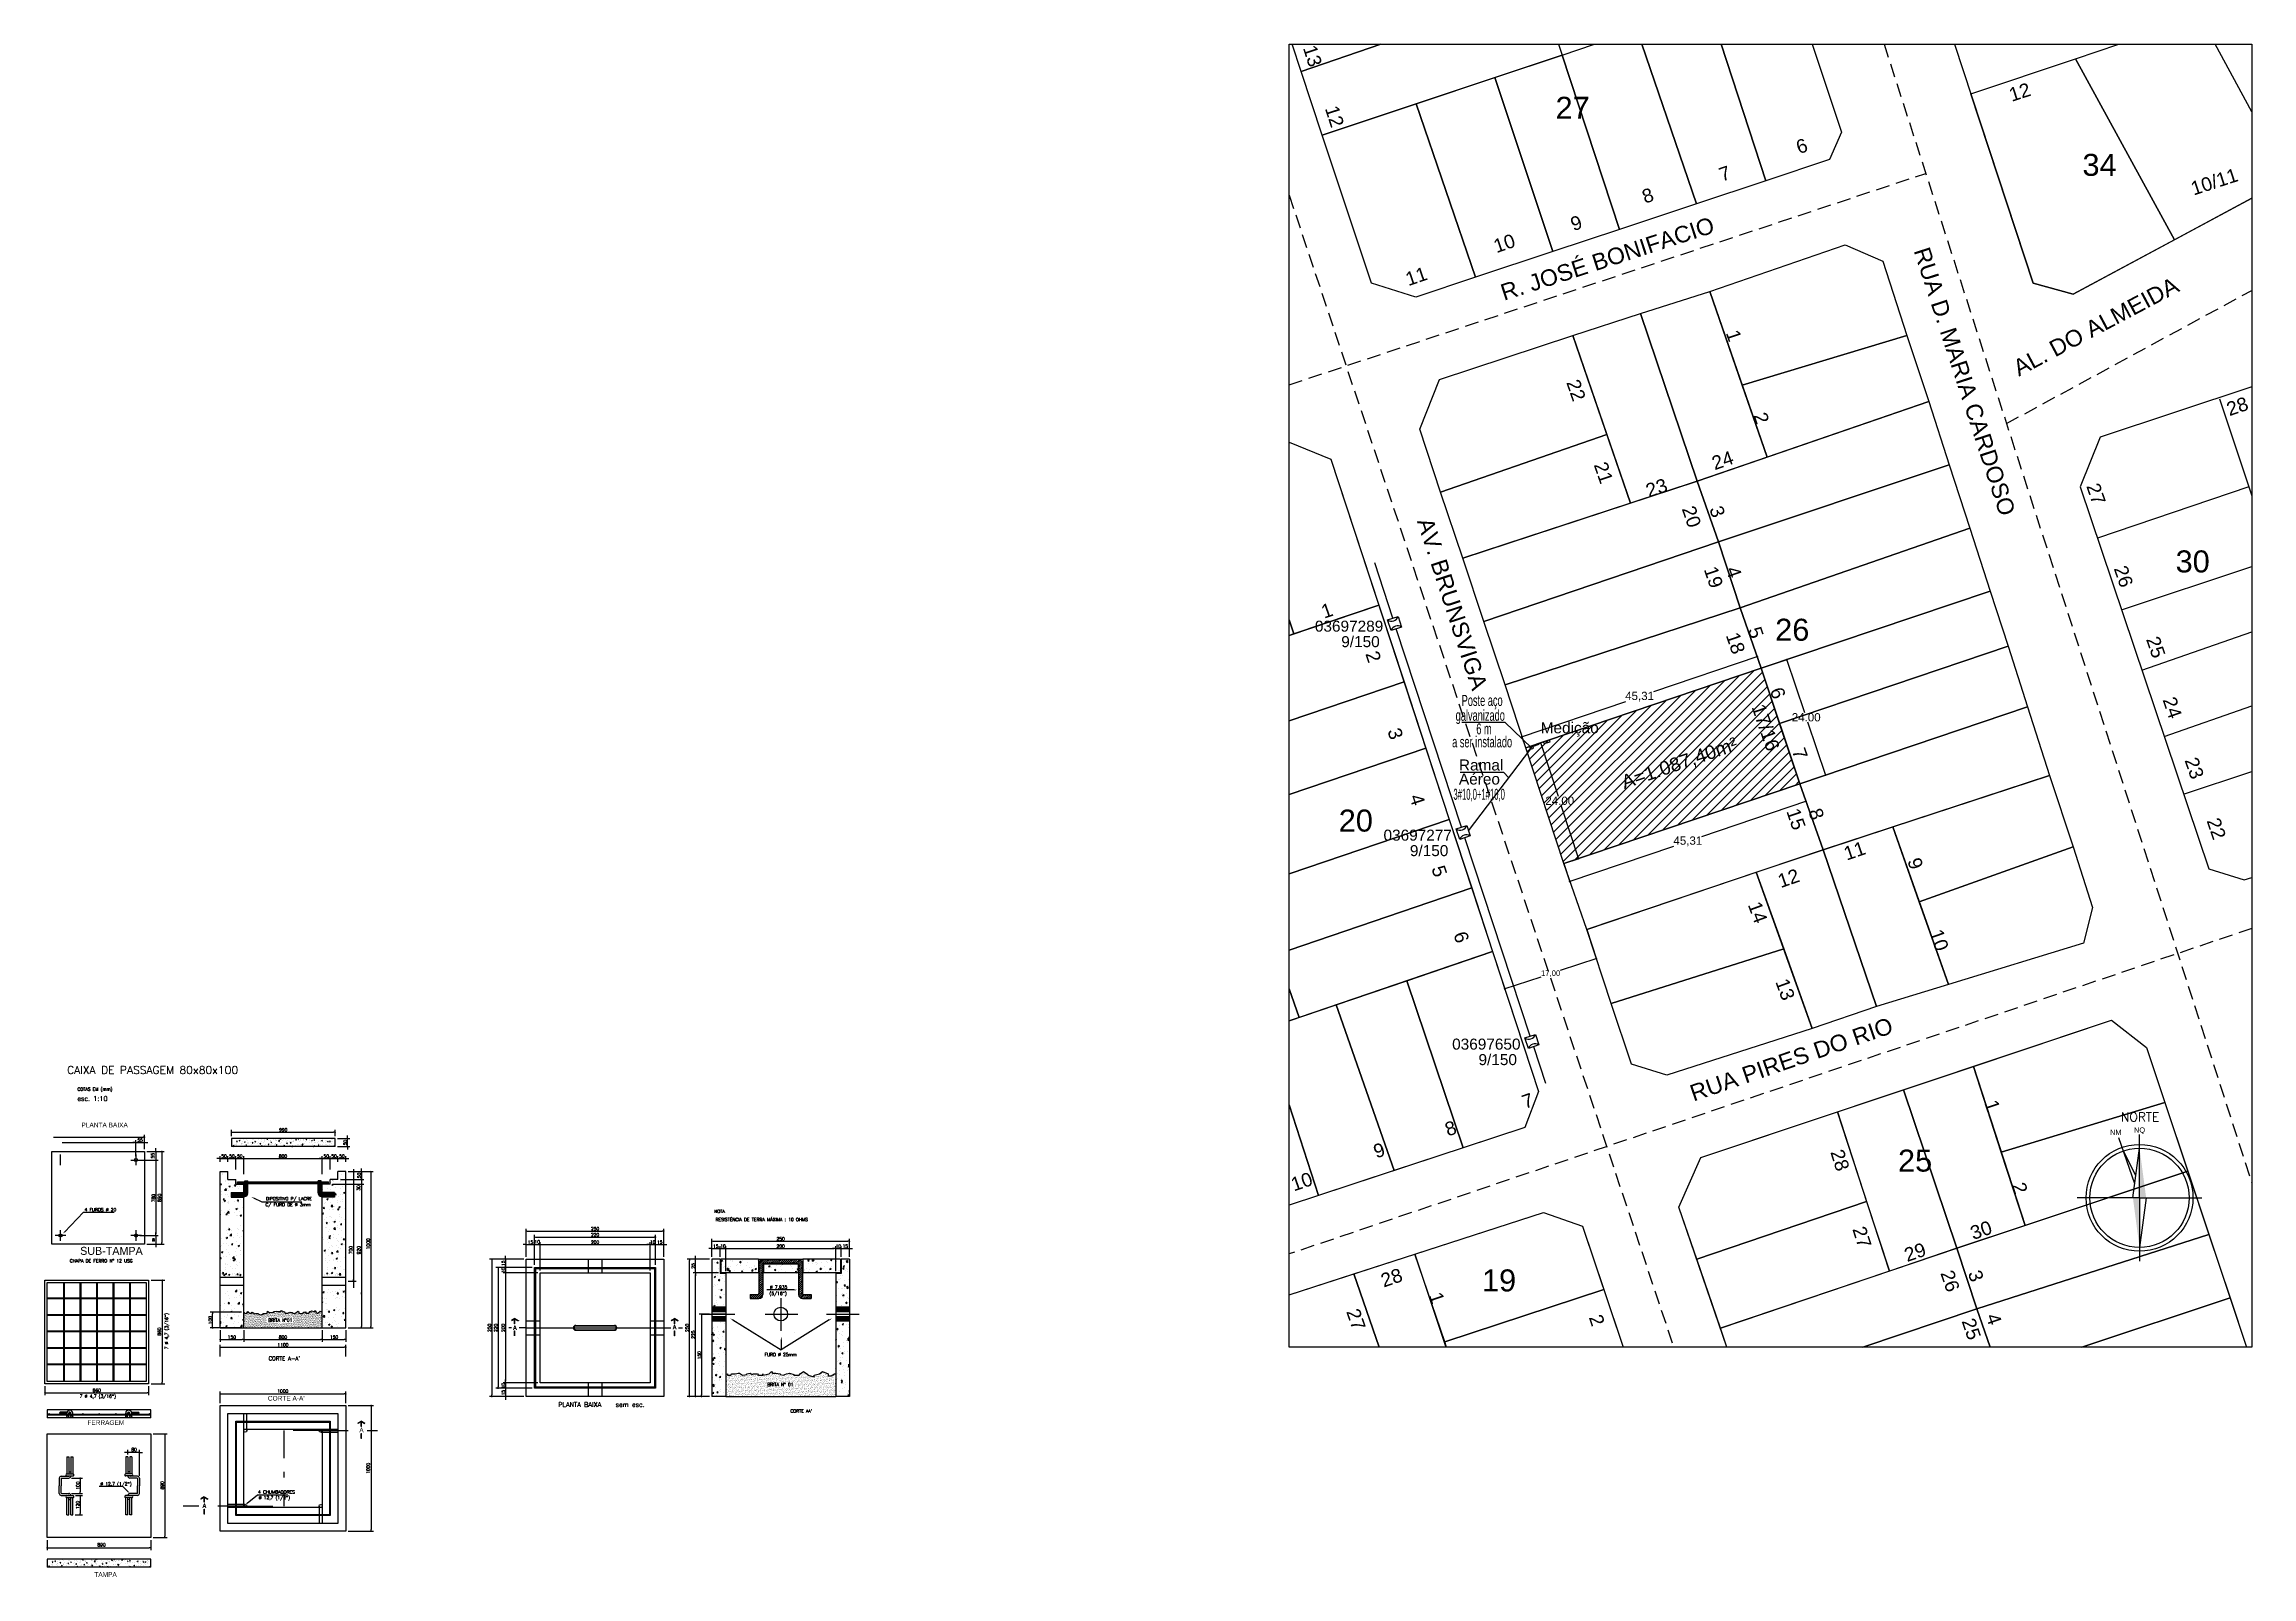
# Model space of a CAD drawing. Header units: millimetres. Extents: x 412 to 646, y 331 to 411.
# Drawn here: x 557.76 to 597.89, y 383.26 to 411.14 of the extents above; entities that cross this region are included whole.
import ezdxf
from ezdxf.enums import TextEntityAlignment as Align

# ---------------------------------------------------------------- set-up
doc = ezdxf.new("R2010")
doc.units = ezdxf.units.MM
for name, pattern in [('DASHDOT', [1, 0.5, -0.25, 0, -0.25]), ('DASHDOT2', [12.7, 6.35, -3.175, 0, -3.175]), ('HIDDEN', [0.375, 0.25, -0.125]), ('HIDDEN2', [4.7625, 3.175, -1.5875])]:
    doc.linetypes.add(name, pattern=pattern)
for name, color, linetype in [('Alvenaria', 8, 'Continuous'), ('carimbo', 7, 'Continuous'), ('DETALHES', 6, 'Continuous'), ('Elétrico', 5, 'Continuous'), ('EQUIPAMENTOS', 3, 'Continuous'), ('INDCOR', 1, 'Continuous'), ('nivel', 4, 'Continuous'), ('PAR', 4, 'Continuous'), ('projecao', 4, 'HIDDEN'), ('Telefonia', 3, 'Continuous'), ('texto', 7, 'Continuous'), ('Texto - Elétrica', 3, 'Continuous')]:
    doc.layers.add(name, color=color, linetype=linetype)
doc.layers.add('Cota', color=7, linetype='Continuous', lineweight=25)
doc.styles.add('ARIAL', font='arial.ttf')
doc.styles.add('AVANGARD', font='', dxfattribs={"height": 0.075})
doc.styles.add('ROMAND', font='arial.ttf')
doc.styles.add('ROMANS', font='romans.shx', dxfattribs={"height": 0.2})
doc.styles.add('ROMANT', font='romant')
doc.styles.get('AVANGARD').set_extended_font_data('AvantGarde Bk BT')
doc.dimstyles.new('cotass', dxfattribs={"dimtxt": 0.1, "dimasz": 0.01, "dimexe": 0.01, "dimexo": 0, "dimgap": 0.01, "dimtad": 0, "dimtih": 1, "dimtoh": 1, "dimdec": 0, "dimlfac": 1000, "dimzin": 4, "dimdsep": 46, "dimtxsty": 'ARIAL', "dimblk": 'OBLIQUE', "dimcen": 0, "dimdle": 0.01, "dimclrd": 7, "dimclre": 7, "dimclrt": 3, "dimadec": 0, "dimazin": 1, "dimtfac": 1, "dimtdec": 0, "dimtix": 1, "dimtofl": 0, "dimtmove": 0, "dimatfit": 3, "dimldrblk": 'OPEN30', "dimfxl": 0, "dimtolj": 1, "dimtzin": 0, "dimlwd": -1, "dimarcsym": 0})

msp = doc.modelspace()

# ---------------------------------------------------------------- texts
at = {"color": 3, "linetype": 'ByBlock', "style": 'AVANGARD'}
msp.add_text('A', height=0.08571, dxfattribs=at).set_placement((563.526878, 385.932802), align=Align.MIDDLE)
at = {"layer": 'carimbo'}
for tag, height, style, p in [('NM', 0.096, 'ROMAND', (595.417557, 391.301448)), ('NORTE', 0.162288, 'ROMANT', (595.8614, 391.545817)), ('NQ', 0.096, 'ROMAND', (595.850961, 391.341195))]:
    msp.add_attdef(tag, text='NM', height=height, dxfattribs=dict(at, style=style)).set_placement(p, align=Align.CENTER)
at = {"layer": 'DETALHES', "color": 4, "style": 'ROMANS'}
msp.add_text('     CAIXA DE PASSAGEM 80x80x100', height=0.14285, dxfattribs=at).set_placement((557.641539, 392.40883))
at = {"layer": 'DETALHES', "style": 'ROMANS'}
msp.add_text('COTAS EM (mm)', height=0.05714, dxfattribs=at).set_placement((558.363014, 392.104007))
at = {"layer": 'DETALHES', "color": 6, "style": 'ROMANS'}
for s, height, p in [('esc. 1:10', 0.08571, (558.362065, 391.918929)), ("CORTE A-A'", 0.071425, (561.837681, 387.200667)), ("CORTE AA' ", 0.05714, (571.324554, 386.252237))]:
    msp.add_text(s, height=height, dxfattribs=at).set_placement(p)
at = {"layer": 'DETALHES', "color": 4, "style": 'ROMANS'}
for p in [(566.316007, 387.795004), (569.219822, 387.806237)]:
    msp.add_text('A', height=0.079996, dxfattribs=at).set_placement(p, align=Align.MIDDLE)
at = {"layer": 'DETALHES', "color": 2, "style": 'ROMANS'}
msp.add_text('PLANTA BAIXA   sem esc.', height=0.08571, dxfattribs=at).set_placement((567.103452, 386.353804))
at = {"layer": 'EQUIPAMENTOS', "style": 'ARIAL'}
for s, p in [('03697289', (580.858926, 400.452877)), ('9/150', (581.338251, 400.171318)), ('Medição', (584.96394, 398.604622)), ('Ramal', (583.477505, 397.928291)), ('Aéreo', (583.477505, 397.673222)), ('03697277', (582.106473, 396.6524)), ('9/150', (582.585799, 396.370841)), ('03697650', (583.354021, 392.851923)), ('9/150', (583.833347, 392.570364))]:
    msp.add_text(s, height=0.2, dxfattribs=at).set_placement(p)
for s, width, p in [('galvanizado', 0.6, (583.418306, 398.831879)), ('Poste aço', 0.6, (583.526838, 399.10174)), ('a ser instalado', 0.6, (583.354173, 398.348695)), ('6 m', 0.6, (583.793236, 398.585356)), ('3#10,0+1#10,0', 0.5, (583.37696, 397.395561))]:
    msp.add_text(s, height=0.2, dxfattribs=dict(at, width=width)).set_placement(p)
at = {"layer": 'nivel', "color": 6, "style": 'AVANGARD'}
for s, height, p in [('PLANTA BAIXA', 0.08571, (558.436582, 391.437847)), ('SUB-TAMPA', 0.145707, (558.41265, 389.119098)), ("CORTE A-A'", 0.08571, (561.825219, 386.468056)), ('FERRAGEM', 0.08571, (558.543628, 386.025198)), ('TAMPA', 0.08571, (558.67036, 383.263064))]:
    msp.add_text(s, height=height, dxfattribs=at).set_placement(p)
at = {"layer": 'nivel', "color": 3, "style": 'ROMANS'}
for s, height, p in [('990', 0.0582828, (562.105022, 391.391337)), ('55', 0.0582828, (559.502348, 391.204513)), ('50', 0.0582828, (561.028347, 390.914687)), ('50', 0.0582828, (561.171197, 390.914687)), ('50', 0.0582828, (561.314047, 390.914687)), ('800', 0.0582828, (562.099722, 390.914687)), ('50', 0.0582828, (562.885397, 390.914687)), ('50', 0.0582828, (563.028247, 390.914687)), ('50', 0.0582828, (563.171097, 390.914687)), ('DIPOSITIVO P/ LACRE', 0.0582828, (562.206408, 390.136761)), ('C/ FURO DE %%C 3mm', 0.0582828, (562.193857, 390.028268)), ('15', 0.0582828, (566.59861, 389.349427)), ('10', 0.0582828, (566.721588, 389.355)), ('250', 0.0582828, (567.773551, 389.595234)), ('220', 0.0582828, (567.773551, 389.484799)), ('200', 0.0582828, (567.773551, 389.349427)), ('10', 0.0582828, (568.819935, 389.349427)), ('15', 0.0582828, (568.948492, 389.349427)), ('15', 0.0582828, (569.967731, 389.277243)), ('10', 0.0582828, (570.097494, 389.276118)), ('250', 0.0582828, (571.147442, 389.409036)), ('200', 0.0582828, (571.147442, 389.276118)), ('10', 0.0582828, (572.197389, 389.276118)), ('15', 0.0582828, (572.322383, 389.276118)), ('%%C 7,935', 0.0582828, (571.109919, 388.522161)), ('(5/16")', 0.0582828, (571.099591, 388.412772)), ('BRITA N%%D01', 0.0582828, (562.05151, 387.932005)), ('150', 0.0582828, (561.171197, 387.623816)), ('1100', 0.0582828, (562.099722, 387.481643)), ('800', 0.0582828, (562.099722, 387.623816)), ('150', 0.0582828, (563.028247, 387.623816)), ('FURO %%C 25mm', 0.0582828, (571.147442, 387.306087)), ('7 %%C 4,7 (3/16")', 0.0582828, (558.733917, 386.544241)), ('860', 0.0582828, (558.714722, 386.655427)), ('1000', 0.0582828, (562.096553, 386.642868)), ('BRITA N%%D 01', 0.0582828, (571.142693, 386.760175)), ('80', 0.0582828, (559.393176, 385.577853)), ('A', 0.079996, (560.670689, 384.558262)), ('890', 0.0582828, (558.801266, 383.846675))]:
    msp.add_text(s, height=height, dxfattribs=at).set_placement(p, align=Align.MIDDLE)
for s, height, p in [('55', 0.0582828, (559.731621, 390.922164)), ('50', 0.0582828, (563.230764, 391.161678)), ('50', 0.0582828, (563.483776, 390.562724)), ('780', 0.0582828, (559.742947, 390.151864)), ('890', 0.0582828, (559.853696, 390.156879)), ('30', 0.0582828, (563.471225, 390.335656)), ('55', 0.034284, (559.74383, 389.392923)), ('1000', 0.0582828, (563.647797, 389.319657)), ('700', 0.0582828, (563.33114, 389.205377)), ('920', 0.0582828, (563.4775, 389.205377)), ('15', 0.0582828, (566.10473, 388.967295)), ('25', 0.0582828, (569.558567, 388.917297)), ('10', 0.0582828, (566.10473, 388.842301)), ('860', 0.0582828, (559.850748, 387.723422)), ('7 %%C 4,7 (3/16")', 0.0582828, (559.986342, 387.730943)), ('100', 0.0582828, (560.778494, 387.932432)), ('250', 0.0582828, (565.853255, 387.792354)), ('220', 0.0582828, (565.966665, 387.792354)), ('200', 0.0582828, (566.10473, 387.792354)), ('250', 0.0582828, (569.44911, 387.792354)), ('225', 0.0582828, (569.558333, 387.66736)), ('150', 0.0582828, (569.667682, 387.292379)), ('10', 0.0582828, (566.10473, 386.742406)), ('15', 0.0582828, (566.10473, 386.61184)), ('1000', 0.0582828, (563.649747, 385.237202)), ('890', 0.0582828, (559.905854, 384.92797))]:
    msp.add_text(s, height=height, rotation=90, dxfattribs=at).set_placement(p, align=Align.MIDDLE)
for s, p in [('4 FUROS %%C 20', (558.492444, 389.941007)), ('4 CHUMBADORES', (561.64669, 384.807291)), ('%%C 12,7 (1/2")', (561.660037, 384.703105))]:
    msp.add_text(s, height=0.0582828, dxfattribs=at).set_placement(p, align=Align.MIDDLE_LEFT)
for s, p in [('NOTA', (569.938233, 389.881203)), ('RESISTÊNCIA DE TERRA MÁXIMA : 10 OHMS', (569.962698, 389.732521)), ('CHAPA DE FERRO N%%D 12 USG', (558.223454, 388.981371))]:
    msp.add_text(s, height=0.0582828, dxfattribs=at).set_placement(p)
at = {"layer": 'nivel', "color": 2, "style": 'ROMANS'}
for s, p in [('100', (558.371753, 384.923052)), ('120', (558.368259, 384.569474))]:
    msp.add_text(s, height=0.0582828, rotation=90, dxfattribs=at).set_placement(p, align=Align.MIDDLE)
msp.add_text('%%C 12,7 (1/2")', height=0.0582828, dxfattribs=at).set_placement((559.348831, 384.954107), align=Align.MIDDLE_RIGHT)
at = {"layer": 'texto', "style": 'ARIAL'}
for s, height, rotation, p in [('13', 0.25, 288, (580.638923, 411.07026)), ('12', 0.25, 17.9999999, (593.526452, 410.088064)), ('12', 0.25, 288, (581.038923, 409.97026)), ('6', 0.25, 18.9999998, (589.659345, 409.135426)), ('7', 0.25, 18.9999998, (588.259345, 408.635426)), ('10/11', 0.25, 17.9999999, (596.832256, 408.383871)), ('8', 0.25, 18.9999998, (586.859345, 408.235426)), ('R. JOSÉ BONIFACIO', 0.3, 17.9999999, (584.296189, 406.4691)), ('9', 0.25, 18.9999998, (585.559345, 407.735426)), ('10', 0.25, 18.9999998, (584.159345, 407.335426)), ('RUA D. MARIA CARDOSO', 0.3, 288, (591.74157, 407.382231)), ('11', 0.25, 18.9999998, (582.559345, 406.735426)), ('AL. DO ALMEIDA', 0.3, 27.9999999, (593.656602, 405.089399)), ('1', 0.25, 289, (588.326452, 405.888064)), ('22', 0.25, 289, (585.426452, 404.988064)), ('28', 0.25, 18.9999998, (597.485395, 404.371306)), ('2', 0.25, 289, (588.826452, 404.388064)), ('21', 0.25, 289, (585.926452, 403.488064)), ('24', 0.25, 18.9999998, (588.126452, 403.388064)), ('23', 0.25, 18.9999998, (586.926452, 402.888064)), ('27', 0.25, 289, (594.879679, 403.101696)), ('20', 0.25, 289, (587.526452, 402.688064)), ('3', 0.25, 289, (588.026452, 402.688064)), ('AV. BRUNSVIGA', 0.3, 288, (582.712172, 402.462209)), ('19', 0.25, 289, (587.926452, 401.588064)), ('4', 0.25, 289, (588.326452, 401.588064)), ('26', 0.25, 289, (595.379679, 401.601696)), ('1', 0.25, 18.9999998, (581.026452, 400.688064)), ('5', 0.25, 289, (588.726452, 400.488064)), ('18', 0.25, 289, (588.326452, 400.388064)), ('25', 0.25, 289, (595.966752, 400.314929)), ('2', 0.25, 288, (581.774041, 400.051173)), ('6', 0.25, 289, (589.126452, 399.388064)), ('17/16', 0.25, 289, (588.795891, 399.083984)), ('24', 0.25, 289, (596.266752, 399.214929)), ('3', 0.25, 288, (582.174041, 398.651173)), ('A=1.087,40m²', 0.25, 18.9999998, (586.484496, 397.589497)), ('7', 0.25, 289, (589.526452, 398.288064)), ('23', 0.25, 289, (596.666752, 398.114929)), ('4', 0.25, 288, (582.574041, 397.451173)), ('15', 0.25, 289, (589.426452, 397.188064)), ('8', 0.25, 289, (589.826452, 397.188064)), ('22', 0.25, 289, (597.066752, 397.014929)), ('11', 0.25, 18.9999998, (590.526452, 396.288064)), ('5', 0.25, 288, (582.974041, 396.151173)), ('12', 0.25, 18.9999998, (589.326452, 395.788064)), ('9', 0.25, 289, (591.626452, 396.288064)), ('14', 0.25, 290, (588.726452, 395.488064)), ('6', 0.25, 288, (583.374041, 394.951173)), ('10', 0.25, 289, (592.026452, 394.988064)), ('13', 0.25, 290, (589.226452, 394.088064)), ('RUA PIRES DO RIO', 0.3, 18.9999998, (587.741932, 391.906456)), ('7', 0.25, 18.9999998, (584.675716, 391.771094)), ('1', 0.25, 288, (593.026452, 391.888064)), ('8', 0.25, 18.9999998, (583.275716, 391.271094)), ('9', 0.25, 18.9999998, (581.975716, 390.871094)), ('28', 0.25, 288, (590.226452, 390.988064)), ('10', 0.25, 18.9999998, (580.475716, 390.271094)), ('2', 0.25, 288, (593.526452, 390.388064)), ('30', 0.25, 18.9999998, (592.826452, 389.388064)), ('27', 0.25, 288, (590.626452, 389.588064)), ('29', 0.25, 18.9999998, (591.626452, 388.988064)), ('28', 0.25, 18.9999998, (582.109654, 388.523968)), ('26', 0.25, 289, (592.226452, 388.788064)), ('3', 0.25, 289, (592.726452, 388.788064)), ('27', 0.25, 289, (581.426452, 388.088064)), ('1', 0.25, 289, (582.926452, 388.388064)), ('2', 0.25, 289, (585.835623, 387.983088)), ('25', 0.25, 289, (592.612953, 387.915041)), ('4', 0.25, 289, (593.053505, 388.003113))]:
    msp.add_text(s, height=height, rotation=rotation, dxfattribs=at).set_placement(p)
for s, p in [('27', (585.233598, 409.780219)), ('34', (594.812517, 408.742795)), ('30', (596.50569, 401.530525)), ('26', (589.226452, 400.288064)), ('20', (581.29237, 396.817143)), ('25', (591.45958, 390.633477)), ('19', (583.896008, 388.45441))]:
    msp.add_text(s, height=0.4, dxfattribs=at).set_placement(p)

# ---------------------------------------------------------------- blocks, each defined once
blk = doc.blocks.new('*X20')
at = {"color": 0}
for p, q in [((109.14, 70.95), (109.19, 71.01)), ((109.14, 70.95), (109.2, 70.94)), ((109.2, 70.94), (109.19, 71.01)), ((109.21, 71.04), (109.21, 71.04)), ((109.27, 71.43), (109.27, 71.43)), ((109.3, 71.08), (109.3, 71.08)), ((109.35, 71.15), (109.35, 71.15)), ((109.36, 71.25), (109.4, 71.29)), ((109.36, 71.25), (109.41, 71.24)), ((109.36, 71.23), (109.36, 71.23)), ((109.36, 71), (109.36, 71)), ((109.38, 71.07), (109.38, 71.07)), ((109.39, 71.32), (109.39, 71.32)), ((109.41, 71.24), (109.4, 71.29)), ((109.53, 71.31), (109.58, 71.33)), ((109.53, 71.31), (109.57, 71.29)), ((109.57, 71.34), (109.57, 71.34)), ((109.57, 71.29), (109.58, 71.33)), ((109.64, 71.41), (109.64, 71.41)), ((109.65, 71.1), (109.65, 71.1)), ((109.71, 71.15), (109.71, 71.15)), ((109.71, 71.05), (109.71, 71.05)), ((109.72, 71.28), (109.72, 71.28)), ((109.73, 71.14), (109.73, 71.14)), ((109.83, 71.38), (109.83, 71.38)), ((109.87, 71.2), (109.9, 71.24)), ((109.87, 71.2), (109.91, 71.2)), ((109.88, 70.99), (109.88, 70.99)), ((109.91, 71.2), (109.9, 71.24)), ((109.95, 71.03), (110, 71.05)), ((109.95, 71.03), (109.99, 71.01)), ((109.99, 71.01), (110, 71.05)), ((110.02, 71.4), (110.02, 71.4)), ((110.07, 71.1), (110.07, 71.1)), ((110.08, 71.33), (110.08, 71.33)), ((110.09, 71.16), (110.09, 71.16)), ((110.1, 71.12), (110.1, 71.12)), ((110.12, 71.22), (110.12, 71.22)), ((110.26, 71.18), (110.26, 71.18)), ((110.27, 71.43), (110.27, 71.43)), ((110.29, 71.06), (110.29, 71.06)), ((110.34, 70.94), (110.34, 70.94)), ((110.37, 71.16), (110.4, 71.2)), ((110.37, 71.16), (110.41, 71.15)), ((110.39, 71.38), (110.39, 71.38)), ((110.41, 71.15), (110.4, 71.2)), ((110.43, 71.15), (110.43, 71.15)), ((110.44, 71.38), (110.44, 71.38)), ((110.48, 71.11), (110.48, 71.11)), ((110.53, 71.29), (110.53, 71.29)), ((110.53, 71.22), (110.53, 71.22)), ((110.54, 71.25), (110.59, 71.27)), ((110.54, 71.25), (110.57, 71.23)), ((110.57, 71.23), (110.59, 71.27)), ((110.69, 71.13), (110.69, 71.13)), ((110.76, 71.37), (110.76, 71.37)), ((110.78, 70.96), (110.78, 70.96)), ((110.79, 71.2), (110.79, 71.2)), ((110.79, 71), (110.79, 71)), ((110.8, 71.43), (110.8, 71.43)), ((110.85, 71.09), (110.85, 71.09)), ((110.87, 71.11), (110.9, 71.15)), ((110.87, 71.11), (110.91, 71.11)), ((110.91, 71.11), (110.9, 71.15)), ((110.93, 71.36), (110.93, 71.36)), ((110.96, 71.02), (110.96, 71.02)), ((110.96, 70.97), (111.01, 70.99)), ((110.96, 70.97), (110.99, 70.95)), ((110.97, 71.27), (110.97, 71.27)), ((110.99, 70.95), (111.01, 70.99)), ((111.1, 71.2), (111.1, 71.2)), ((111.14, 71.35), (111.14, 71.35)), ((111.14, 71.01), (111.14, 71.01)), ((111.15, 71.3), (111.15, 71.3)), ((111.15, 71.24), (111.15, 71.24)), ((111.22, 71.07), (111.22, 71.07)), ((111.23, 71.06), (111.23, 71.06)), ((111.29, 71.4), (111.32, 71.43)), ((111.29, 71.4), (111.35, 71.39)), ((111.35, 71.39), (111.34, 71.43)), ((111.34, 71.43), (111.34, 71.43)), ((111.36, 71.43), (111.36, 71.43)), ((111.37, 71.07), (111.41, 71.11)), ((111.37, 71.07), (111.41, 71.07)), ((111.37, 70.96), (111.37, 70.96)), ((111.41, 71.33), (111.41, 71.33)), ((111.41, 71.07), (111.41, 71.11)), ((111.5, 71.06), (111.5, 71.06)), ((111.51, 71.34), (111.51, 71.34)), ((111.51, 71.29), (111.51, 71.29)), ((111.51, 71.27), (111.51, 71.27)), ((111.55, 71.2), (111.59, 71.22)), ((111.55, 71.2), (111.58, 71.18)), ((111.58, 71.18), (111.59, 71.22)), ((111.6, 71.06), (111.6, 71.06)), ((111.67, 71.11), (111.67, 71.11)), ((111.74, 71.41), (111.74, 71.41)), ((111.78, 71.03), (111.78, 71.03)), ((111.84, 71.14), (111.84, 71.14)), ((111.85, 71.39), (111.85, 71.39)), ((111.86, 71.11), (111.86, 71.11)), ((111.87, 71.34), (111.87, 71.34)), ((111.88, 71.32), (111.88, 71.32)), ((111.88, 71.03), (111.91, 71.07)), ((111.88, 71.03), (111.92, 71.02)), ((111.92, 71.02), (111.91, 71.07)), ((111.92, 71.34), (111.92, 71.34)), ((111.97, 71.04), (111.97, 71.04)), ((112.01, 70.93), (112.01, 70.94)), ((112.01, 70.93), (112.01, 70.94)), ((112.03, 71.41), (112.03, 71.41)), ((112.03, 71.28), (112.09, 71.34)), ((112.03, 71.28), (112.09, 71.27)), ((112.09, 71.27), (112.09, 71.34)), ((112.11, 71.4), (112.11, 71.4)), ((112.11, 71.17), (112.11, 71.17)), ((112.13, 71.42), (112.16, 71.43)), ((112.13, 71.42), (112.17, 71.4)), ((112.17, 71.4), (112.18, 71.43)), ((112.19, 71.1), (112.19, 71.1)), ((112.21, 71.16), (112.21, 71.16)), ((112.22, 71.39), (112.22, 71.39)), ((112.26, 71.3), (112.26, 71.3)), ((112.33, 71.41), (112.33, 71.41)), ((112.34, 71.03), (112.34, 71.03)), ((112.37, 70.95), (112.37, 70.95)), ((112.38, 70.98), (112.41, 71.02)), ((112.38, 70.98), (112.42, 70.98)), ((112.42, 70.98), (112.41, 71.02)), ((112.48, 71.38), (112.48, 71.38)), ((112.54, 70.98), (112.54, 70.98)), ((112.55, 71.23), (112.55, 71.23)), ((112.55, 71.14), (112.6, 71.16)), ((112.55, 71.14), (112.59, 71.12)), ((112.57, 70.98), (112.57, 70.98)), ((112.58, 71.21), (112.58, 71.21)), ((112.59, 71.17), (112.59, 71.17)), ((112.59, 71.12), (112.6, 71.16)), ((112.63, 71.29), (112.63, 71.29)), ((112.72, 71.01), (112.72, 71.01)), ((112.73, 71.25), (112.73, 71.25)), ((112.78, 71.17), (112.83, 71.22)), ((112.78, 71.17), (112.84, 71.16)), ((112.81, 71.01), (112.81, 71.01)), ((112.84, 71.16), (112.83, 71.22)), ((112.86, 71.37), (112.86, 71.37)), ((112.88, 70.94), (112.91, 70.98)), ((112.88, 70.94), (112.92, 70.93)), ((112.92, 70.93), (112.91, 70.98)), ((112.93, 71.02), (112.93, 71.02)), ((112.94, 71.26), (112.94, 71.26)), ((112.99, 71.29), (112.99, 71.29)), ((113, 71.27), (113, 71.27)), ((113, 71.24), (113, 71.24)), ((113.09, 70.99), (113.09, 70.99)), ((113.14, 71.37), (113.19, 71.39)), ((113.14, 71.37), (113.17, 71.34)), ((113.17, 71.34), (113.19, 71.39)), ((113.23, 71.35), (113.23, 71.35)), ((113.25, 71.07), (113.25, 71.07)), ((113.28, 71.42), (113.3, 71.43)), ((113.28, 71.42), (113.33, 71.42)), ((113.28, 71.07), (113.28, 71.07)), ((113.29, 71.3), (113.29, 71.3)), ((113.33, 71.42), (113.32, 71.43)), ((113.38, 71.26), (113.38, 71.26)), ((113.41, 71.31), (113.41, 71.31)), ((113.42, 71.09), (113.42, 71.09)), ((113.43, 71.35), (113.43, 71.35)), ((113.46, 70.98), (113.46, 70.98)), ((113.53, 71.05), (113.58, 71.11)), ((113.53, 71.05), (113.59, 71.04)), ((113.56, 71.09), (113.61, 71.11)), ((113.56, 71.09), (113.59, 71.06)), ((113.59, 71.04), (113.58, 71.11)), ((113.59, 71.06), (113.61, 71.11)), ((113.6, 71.33), (113.6, 71.33)), ((113.61, 71.37), (113.61, 71.37)), ((113.64, 71.12), (113.64, 71.12)), ((113.65, 71.35), (113.65, 71.35)), ((113.69, 71.13), (113.69, 71.13)), ((113.75, 71.24), (113.75, 71.24)), ((113.79, 71.38), (113.82, 71.42)), ((113.79, 71.38), (113.83, 71.37)), ((113.79, 70.96), (113.79, 70.96)), ((113.83, 71.37), (113.82, 71.42)), ((113.82, 71.38), (113.82, 71.38)), ((113.84, 70.96), (113.84, 70.96)), ((113.87, 71.4), (113.87, 71.4)), ((113.98, 71.32), (113.98, 71.32)), ((114, 71.17), (114, 71.17)), ((114, 70.94), (114, 70.94)), ((114.01, 71.4), (114.01, 71.4)), ((114.13, 71.23), (114.13, 71.23)), ((114.13, 71.19), (114.13, 71.19)), ((114.15, 71.31), (114.19, 71.33)), ((114.15, 71.31), (114.18, 71.29)), ((114.18, 71.29), (114.19, 71.33)), ((114.2, 71.03), (114.2, 71.03)), ((114.21, 70.95), (114.21, 70.95)), ((114.27, 70.94), (114.33, 70.99)), ((114.27, 70.94), (114.28, 70.93)), ((114.29, 71.33), (114.32, 71.37)), ((114.29, 71.33), (114.33, 71.33)), ((114.31, 71.21), (114.31, 71.21)), ((114.33, 71.33), (114.32, 71.37)), ((114.33, 70.93), (114.33, 70.99)), ((114.35, 71.3), (114.35, 71.3)), ((114.35, 70.98), (114.35, 70.98)), ((114.36, 71.22), (114.36, 71.22)), ((114.39, 70.97), (114.39, 70.97)), ((114.5, 71.21), (114.5, 71.21)), ((114.56, 71.03), (114.61, 71.05)), ((114.56, 71.03), (114.6, 71.01)), ((114.57, 71.25), (114.57, 71.25)), ((114.6, 71.01), (114.61, 71.05)), ((114.61, 71.1), (114.61, 71.1)), ((114.71, 71.04), (114.71, 71.04)), ((114.72, 71.27), (114.72, 71.27)), ((114.73, 71.29), (114.73, 71.29)), ((114.77, 70.95), (114.77, 70.95)), ((114.79, 71.29), (114.82, 71.33)), ((114.79, 71.29), (114.83, 71.29)), ((114.83, 71.29), (114.82, 71.33)), ((114.83, 71.03), (114.83, 71.03)), ((114.87, 71.19), (114.87, 71.19)), ((115.01, 71.3), (115.01, 71.3)), ((115.01, 71.17), (115.01, 71.17)), ((115.01, 71.05), (115.01, 71.05)), ((115.07, 71.08), (115.07, 71.08)), ((115.08, 71.32), (115.08, 71.32)), ((115.1, 71.27), (115.1, 71.27)), ((115.15, 71.26), (115.2, 71.28)), ((115.15, 71.26), (115.19, 71.23)), ((115.18, 71.02), (115.18, 71.02)), ((115.19, 71.33), (115.19, 71.33)), ((115.19, 71.23), (115.2, 71.28)), ((115.25, 71.18), (115.25, 71.18)), ((115.27, 71.09), (115.27, 71.09)), ((115.29, 71.25), (115.33, 71.29)), ((115.29, 71.25), (115.33, 71.24)), ((115.33, 71.24), (115.33, 71.29)), ((115.42, 71.24), (115.42, 71.24)), ((115.43, 71.36), (115.43, 71.36)), ((115.43, 71.13), (115.43, 71.13)), ((115.45, 71.36), (115.45, 71.36)), ((115.47, 71.26), (115.47, 71.26)), ((115.57, 70.97), (115.62, 70.99)), ((115.57, 70.97), (115.6, 70.95)), ((115.59, 71.09), (115.59, 71.09)), ((115.6, 70.95), (115.62, 70.99)), ((115.62, 71.16), (115.62, 71.16))]:
    blk.add_line(p, q, dxfattribs=at)
blk = doc.blocks.new('*X16')
at = {"color": 0}
for p, q in [((103.51, 39.52), (104.8, 40.81)), ((103.51, 39.87), (104.45, 40.81)), ((103.52, 40.24), (104.08, 40.8)), ((104.46, 40.11), (105.16, 40.81)), ((104.81, 40.11), (105.51, 40.81)), ((105.16, 40.11), (105.86, 40.81)), ((105.52, 40.11), (106.22, 40.81)), ((105.87, 40.11), (106.57, 40.81)), ((106.22, 40.11), (106.92, 40.81)), ((106.58, 40.11), (107.28, 40.81)), ((106.93, 40.11), (107.63, 40.81)), ((107.29, 40.11), (107.99, 40.81)), ((107.64, 40.11), (108.34, 40.81)), ((107.99, 40.11), (108.69, 40.81)), ((108.35, 40.11), (109.05, 40.81)), ((108.7, 40.11), (109.4, 40.81)), ((109.05, 40.11), (109.75, 40.81)), ((109.41, 40.11), (110.11, 40.81)), ((109.76, 40.11), (110.46, 40.81)), ((110.11, 40.11), (110.81, 40.8)), ((110.47, 40.11), (111.07, 40.71)), ((110.7, 39.99), (111.26, 40.55)), ((110.71, 39.65), (111.38, 40.32)), ((103.51, 39.16), (104.21, 39.86)), ((103.51, 38.81), (104.21, 39.51)), ((103.51, 38.46), (104.21, 39.16)), ((103.51, 38.1), (104.21, 38.8)), ((103.51, 37.75), (104.21, 38.45)), ((103.51, 37.4), (104.21, 38.1)), ((103.51, 37.04), (104.21, 37.74)), ((103.51, 36.69), (104.21, 37.39)), ((103.51, 36.34), (104.21, 37.04)), ((103.51, 35.98), (104.21, 36.68)), ((103.51, 35.63), (104.21, 36.33)), ((110.71, 39.29), (111.41, 39.99)), ((110.71, 38.94), (111.41, 39.64)), ((110.71, 38.59), (111.41, 39.29)), ((110.71, 38.23), (111.41, 38.93)), ((110.71, 37.88), (111.41, 38.58)), ((110.71, 37.53), (111.41, 38.23)), ((110.71, 37.17), (111.41, 37.87)), ((110.71, 36.82), (111.41, 37.52)), ((110.71, 36.46), (111.41, 37.16)), ((110.71, 36.11), (111.41, 36.81)), ((110.71, 35.76), (111.41, 36.46)), ((101.91, 34.03), (102.34, 34.46)), ((101.91, 34.38), (101.98, 34.46)), ((101.99, 33.76), (102.69, 34.46)), ((102.35, 33.76), (103.05, 34.46)), ((102.7, 33.76), (104.21, 35.27)), ((103.05, 33.76), (104.21, 34.91)), ((103.41, 33.76), (104.21, 34.56)), ((103.51, 35.28), (104.21, 35.98)), ((103.51, 34.92), (104.21, 35.62)), ((103.84, 33.84), (104.13, 34.12)), ((110.71, 35.4), (111.41, 36.1)), ((110.71, 35.05), (111.41, 35.75)), ((110.71, 34.7), (111.41, 35.4)), ((110.72, 34.35), (111.41, 35.04)), ((110.81, 34.09), (111.41, 34.69)), ((110.98, 33.9), (111.54, 34.47)), ((111.21, 33.78), (111.88, 34.46)), ((111.54, 33.76), (112.24, 34.46)), ((111.89, 33.76), (112.59, 34.46)), ((112.24, 33.76), (112.94, 34.46)), ((112.6, 33.76), (113.01, 34.17)), ((112.95, 33.76), (113.01, 33.82))]:
    blk.add_line(p, q, dxfattribs=at)
blk = doc.blocks.new('*X17')
at = {"color": 0}
for p, q in [((95.39, 40.88), (95.39, 40.88)), ((95.42, 40.26), (95.42, 40.26)), ((95.96, 40.1), (95.93, 40.36)), ((96.12, 40.23), (95.93, 40.36)), ((95.96, 40.1), (96.12, 40.23)), ((95.99, 40.82), (95.99, 40.82)), ((96.71, 40.47), (96.81, 40.71)), ((96.71, 40.47), (96.91, 40.51)), ((96.91, 40.51), (96.81, 40.71)), ((97.1, 40.41), (97.1, 40.41)), ((97.55, 40.4), (97.55, 40.4)), ((98.4, 40.59), (98.4, 40.59)), ((98.68, 40.58), (98.68, 40.58)), ((98.77, 40.54), (98.77, 40.54)), ((100.09, 40.2), (100.07, 40.46)), ((100.25, 40.33), (100.07, 40.46)), ((100.09, 40.2), (100.25, 40.33)), ((100.46, 40.68), (100.46, 40.68)), ((101.37, 40.32), (101.37, 40.32)), ((102.13, 40.82), (102.13, 40.82)), ((103.23, 40.7), (103.23, 40.7)), ((103.25, 40.87), (103.25, 40.87)), ((112.5, 40.5), (112.47, 40.76)), ((112.66, 40.64), (112.47, 40.76)), ((112.5, 40.5), (112.66, 40.64)), ((113.2, 40.69), (113.2, 40.69)), ((113.27, 40.55), (113.26, 40.91)), ((113.27, 40.55), (113.52, 40.74)), ((113.52, 40.74), (113.3, 40.91)), ((113.79, 40.26), (113.79, 40.26)), ((114.06, 40.22), (114.06, 40.22)), ((114.22, 40.16), (114.22, 40.16)), ((114.76, 40.86), (114.76, 40.86)), ((114.92, 40.31), (114.92, 40.31)), ((115.88, 40.43), (115.88, 40.43)), ((115.9, 40.3), (115.9, 40.3)), ((116.63, 40.6), (116.61, 40.87)), ((116.79, 40.74), (116.61, 40.87)), ((116.63, 40.6), (116.79, 40.74)), ((116.73, 40.81), (116.73, 40.81)), ((116.73, 40.39), (116.73, 40.39)), ((117.58, 40.44), (117.58, 40.44)), ((118.89, 40.33), (118.89, 40.33)), ((119.26, 40.57), (119.26, 40.57)), ((119.3, 40.5), (119.3, 40.5)), ((119.47, 40.29), (119.46, 40.68)), ((119.72, 40.48), (119.46, 40.68)), ((119.47, 40.29), (119.72, 40.48)), ((119.74, 40.52), (119.74, 40.52)), ((95.02, 36.79), (94.96, 36.84)), ((94.96, 36.75), (95.02, 36.79)), ((95.39, 36.26), (95.39, 36.26)), ((95.42, 37.59), (95.53, 37.83)), ((95.42, 37.59), (95.63, 37.63)), ((95.63, 37.63), (95.53, 37.83)), ((95.65, 38.06), (95.65, 38.06)), ((95.7, 38.56), (95.7, 38.56)), ((95.74, 38.64), (95.74, 38.64)), ((95.98, 36.2), (95.98, 36.2)), ((96.04, 37.84), (96.04, 37.84)), ((96.07, 37.01), (96.07, 37.01)), ((96.17, 39.13), (96.17, 39.13)), ((96.23, 36.96), (96.21, 37.22)), ((96.39, 37.09), (96.21, 37.22)), ((96.23, 36.96), (96.39, 37.09)), ((96.49, 37.7), (96.49, 37.7)), ((96.79, 39.97), (96.79, 39.97)), ((96.94, 37.38), (96.94, 37.38)), ((97.03, 39.32), (97.03, 39.32)), ((97.17, 37.89), (97.17, 37.89)), ((97.23, 39.54), (97.23, 39.54)), ((97.28, 36.85), (97.28, 36.85)), ((97.42, 38.78), (97.42, 38.78)), ((97.58, 39.11), (97.58, 39.11)), ((97.82, 38.84), (97.81, 39.23)), ((98.07, 39.03), (97.81, 39.23)), ((97.82, 38.84), (98.07, 39.03)), ((97.96, 39.48), (97.96, 39.48)), ((98.16, 38.58), (98.14, 38.84)), ((98.32, 38.71), (98.14, 38.84)), ((98.16, 38.58), (98.32, 38.71)), ((98.31, 38.65), (98.31, 38.65)), ((98.37, 39.59), (98.37, 39.59)), ((99.1, 38.91), (99.1, 38.91)), ((99.48, 39.73), (99.48, 39.73)), ((99.69, 39.91), (99.69, 39.91)), ((100.18, 39.66), (100.18, 39.66)), ((100.27, 38.88), (100.27, 38.88)), ((100.37, 38.55), (100.48, 38.79)), ((100.37, 38.55), (100.58, 38.59)), ((100.58, 38.59), (100.48, 38.79)), ((100.78, 39.06), (100.78, 39.06)), ((101.32, 39.76), (101.32, 39.76)), ((101.85, 39.43), (101.85, 39.43)), ((102.16, 39.47), (102.16, 39.47)), ((102.3, 38.68), (102.27, 38.94)), ((102.46, 38.81), (102.27, 38.94)), ((102.3, 38.68), (102.46, 38.81)), ((102.46, 39.19), (102.46, 39.19)), ((102.71, 39.62), (102.71, 39.62)), ((102.75, 39.78), (102.75, 39.78)), ((102.85, 39.03), (102.95, 39.27)), ((102.85, 39.03), (103.05, 39.07)), ((103.05, 39.07), (102.95, 39.27)), ((102.95, 38.61), (102.95, 38.61)), ((104.84, 39.17), (104.84, 39.17)), ((105.32, 39.52), (105.43, 39.75)), ((105.32, 39.52), (105.53, 39.56)), ((105.53, 39.56), (105.43, 39.75)), ((105.7, 39.91), (105.7, 39.91)), ((105.82, 39.47), (105.82, 39.47)), ((106.15, 38.47), (106.15, 38.47)), ((106.43, 38.78), (106.41, 39.04)), ((106.59, 38.92), (106.41, 39.04)), ((106.43, 38.78), (106.59, 38.92)), ((106.73, 39.78), (106.73, 39.78)), ((107.01, 38.65), (107.01, 38.65)), ((107.5, 39.61), (107.5, 39.61)), ((107.53, 39.73), (107.53, 39.73)), ((107.53, 38.93), (107.53, 38.93)), ((107.79, 40), (107.8, 40.01)), ((107.79, 40), (107.87, 40.01)), ((108.36, 38.68), (108.36, 38.68)), ((108.38, 39.92), (108.38, 39.92)), ((109.18, 39.74), (109.18, 39.74)), ((109.42, 39.52), (109.42, 39.52)), ((109.67, 39.25), (109.67, 39.25)), ((110.02, 38.46), (110.02, 38.46)), ((110.22, 38.41), (110.21, 38.71)), ((110.47, 38.5), (110.21, 38.71)), ((110.21, 38.67), (110.21, 38.67)), ((110.34, 38.41), (110.47, 38.5)), ((110.57, 38.88), (110.54, 39.14)), ((110.61, 39.1), (110.54, 39.14)), ((110.57, 38.88), (110.61, 38.92)), ((111.72, 38.96), (111.72, 38.96)), ((111.83, 38.76), (111.83, 38.76)), ((112.1, 39.22), (112.1, 39.22)), ((112.54, 40.02), (112.54, 40.02)), ((112.59, 38.57), (112.59, 38.57)), ((112.69, 38.95), (112.69, 38.95)), ((113.21, 40.03), (113.21, 40.03)), ((113.73, 38.62), (113.73, 38.62)), ((113.93, 38.56), (114.04, 38.8)), ((113.93, 38.56), (114.14, 38.6)), ((113.99, 39.84), (113.99, 39.84)), ((114.14, 38.6), (114.04, 38.8)), ((114.54, 38.53), (114.54, 38.53)), ((114.7, 38.98), (114.68, 39.25)), ((114.86, 39.12), (114.68, 39.25)), ((114.7, 38.98), (114.86, 39.12)), ((114.78, 38.98), (114.78, 38.98)), ((115.08, 39.23), (115.08, 39.23)), ((115.35, 39.54), (115.35, 39.54)), ((115.54, 38.7), (115.54, 38.7)), ((116.22, 38.67), (116.22, 38.67)), ((116.41, 39.04), (116.51, 39.28)), ((116.41, 39.04), (116.61, 39.08)), ((116.41, 38.41), (116.41, 38.45)), ((116.46, 38.41), (116.41, 38.45)), ((116.61, 39.08), (116.51, 39.28)), ((116.67, 39.58), (116.67, 39.58)), ((117.47, 38.72), (117.47, 38.72)), ((117.51, 39.06), (117.51, 39.06)), ((117.6, 36.64), (117.71, 36.88)), ((117.6, 36.64), (117.81, 36.68)), ((117.81, 36.68), (117.71, 36.88)), ((117.9, 38.81), (117.9, 38.81)), ((118.05, 37.17), (118.05, 37.17)), ((118.11, 38.81), (118.11, 38.81)), ((118.23, 37.18), (118.23, 37.18)), ((118.26, 37.87), (118.26, 37.87)), ((118.28, 37.31), (118.28, 37.31)), ((118.56, 40.13), (118.56, 40.13)), ((118.77, 37.88), (118.77, 37.88)), ((118.84, 39.09), (118.81, 39.35)), ((119, 39.22), (118.81, 39.35)), ((118.84, 39.09), (119, 39.22)), ((118.88, 39.52), (118.99, 39.76)), ((118.88, 39.52), (119.09, 39.56)), ((119.09, 39.56), (118.99, 39.76)), ((119.05, 37.01), (119.05, 37.01)), ((119.09, 36.26), (119.09, 36.26)), ((119.11, 35.95), (119.09, 36.21)), ((119.27, 36.08), (119.09, 36.21)), ((119.25, 38.86), (119.25, 38.86)), ((119.35, 39.28), (119.35, 39.28)), ((119.58, 38.94), (119.58, 38.94)), ((119.65, 38.58), (119.65, 38.58)), ((119.85, 36.16), (119.85, 36.16)), ((119.86, 37.25), (119.86, 37.25)), ((119.91, 37.32), (119.91, 37.32)), ((95.01, 32.16), (94.96, 32.2)), ((94.97, 33.1), (94.97, 33.1)), ((95.04, 33.62), (95.04, 33.62)), ((95.09, 33.93), (95.09, 33.93)), ((95.25, 35.95), (95.25, 35.95)), ((95.34, 32.32), (95.44, 32.56)), ((95.34, 32.32), (95.54, 32.36)), ((95.4, 32.9), (95.4, 32.9)), ((95.54, 32.36), (95.44, 32.56)), ((95.56, 36.12), (95.56, 36.12)), ((95.58, 34.32), (95.58, 34.32)), ((95.82, 33.29), (95.82, 33.29)), ((95.88, 33.08), (95.88, 33.08)), ((95.9, 32.7), (95.9, 32.7)), ((96.19, 35.4), (96.19, 35.4)), ((96.34, 34.37), (96.34, 34.37)), ((96.39, 35.38), (96.39, 35.38)), ((96.5, 33.82), (96.48, 34.08)), ((96.67, 33.95), (96.48, 34.08)), ((96.5, 33.82), (96.67, 33.95)), ((96.59, 34.59), (96.59, 34.59)), ((96.62, 35.19), (96.72, 35.43)), ((96.62, 35.19), (96.82, 35.23)), ((96.68, 32.23), (96.68, 32.23)), ((96.82, 35.23), (96.72, 35.43)), ((96.72, 33.76), (96.72, 33.76)), ((96.98, 34.55), (96.98, 34.55)), ((97.11, 32.62), (97.11, 32.62)), ((97.2, 34.56), (97.2, 34.56)), ((117.47, 33.86), (117.47, 33.86)), ((117.65, 33.24), (117.65, 33.24)), ((117.68, 34.3), (117.68, 34.3)), ((117.96, 35.57), (117.96, 35.57)), ((118.45, 32.55), (118.45, 32.55)), ((118.45, 32.39), (118.45, 32.39)), ((118.54, 34.49), (118.54, 34.49)), ((118.55, 35.56), (118.55, 35.56)), ((118.67, 35.55), (118.67, 35.55)), ((118.75, 34.71), (118.75, 34.71)), ((118.79, 34.25), (118.9, 34.49)), ((118.79, 34.25), (119, 34.29)), ((118.84, 32.29), (118.84, 32.29)), ((118.88, 33.93), (118.88, 33.93)), ((119, 34.29), (118.9, 34.49)), ((119.06, 35.57), (119.06, 35.57)), ((119.11, 35.95), (119.27, 36.08)), ((119.2, 32.3), (119.2, 32.3)), ((119.39, 32.81), (119.36, 33.07)), ((119.55, 32.94), (119.36, 33.07)), ((119.39, 32.81), (119.55, 32.94)), ((119.42, 34.63), (119.42, 34.63)), ((119.55, 33.86), (119.55, 33.86)), ((119.57, 35.57), (119.56, 35.96)), ((119.82, 35.75), (119.56, 35.96)), ((119.57, 35.57), (119.82, 35.75)), ((119.74, 33), (119.74, 33)), ((119.83, 33.82), (119.83, 33.82)), ((119.91, 35.76), (119.91, 35.76))]:
    blk.add_line(p, q, dxfattribs=at)
blk = doc.blocks.new('*X19')
at = {"color": 0}
for p, q in [((101.83, 20.17), (101.83, 20.17)), ((106.08, 20.18), (106.08, 20.18)), ((106.18, 20.15), (106.18, 20.15)), ((108.89, 20.1), (108.89, 20.1)), ((111.31, 20.21), (111.31, 20.21)), ((111.33, 20.25), (111.33, 20.25)), ((111.56, 20.08), (111.56, 20.08)), ((111.72, 20.15), (111.72, 20.15)), ((111.73, 20.34), (111.73, 20.34)), ((111.75, 20.31), (111.75, 20.31)), ((111.8, 20.25), (111.8, 20.25)), ((111.89, 20.09), (111.89, 20.09)), ((111.96, 20.09), (111.96, 20.09)), ((114.63, 20.09), (114.63, 20.09)), ((114.75, 20.11), (114.75, 20.11)), ((114.86, 20.11), (114.86, 20.11)), ((114.95, 20.13), (114.95, 20.13)), ((115.03, 20.24), (115.03, 20.24)), ((115.03, 20.23), (115.03, 20.23)), ((115.15, 20.4), (115.15, 20.4)), ((115.19, 20.21), (115.19, 20.21)), ((115.27, 20.18), (115.27, 20.18)), ((115.36, 20.24), (115.36, 20.24)), ((115.43, 20.24), (115.43, 20.24)), ((115.75, 20.13), (115.75, 20.13)), ((97.47, 19.29), (97.47, 19.29)), ((97.47, 17.04), (97.47, 17.04)), ((97.48, 19.51), (97.48, 19.51)), ((97.5, 18.87), (97.5, 18.87)), ((97.51, 18.44), (97.51, 18.44)), ((97.51, 16.11), (97.51, 16.11)), ((97.53, 18.02), (97.53, 18.02)), ((97.53, 17.46), (97.53, 17.46)), ((97.54, 17.59), (97.54, 17.59)), ((97.55, 16.78), (97.55, 16.78)), ((97.55, 16.44), (97.55, 16.44)), ((97.57, 17.52), (97.57, 17.52)), ((97.57, 17.45), (97.57, 17.45)), ((97.57, 17.16), (97.57, 17.16)), ((97.58, 19.75), (97.58, 19.75)), ((97.58, 17.87), (97.58, 17.87)), ((97.58, 16.74), (97.58, 16.74)), ((97.58, 16.11), (97.58, 16.11)), ((97.59, 18.6), (97.59, 18.6)), ((97.6, 16.31), (97.6, 16.31)), ((97.61, 19.68), (97.61, 19.68)), ((97.61, 18.13), (97.61, 18.13)), ((97.62, 18.89), (97.62, 18.89)), ((97.63, 18.8), (97.63, 18.8)), ((97.63, 18.24), (97.63, 18.24)), ((97.63, 17.46), (97.63, 17.46)), ((97.63, 16.54), (97.63, 16.54)), ((97.65, 18.04), (97.65, 18.04)), ((97.67, 19.47), (97.67, 19.47)), ((97.67, 18.7), (97.67, 18.7)), ((97.68, 18.66), (97.68, 18.66)), ((97.69, 18.8), (97.69, 18.8)), ((97.69, 17.19), (97.69, 17.19)), ((97.73, 16.34), (97.73, 16.34)), ((97.74, 19.07), (97.74, 19.07)), ((97.75, 16.7), (97.75, 16.7)), ((97.77, 16.34), (97.77, 16.34)), ((97.78, 17.79), (97.78, 17.79)), ((97.79, 19.44), (97.79, 19.44)), ((97.79, 18.87), (97.79, 18.87)), ((97.82, 16.71), (97.82, 16.71)), ((97.85, 17.89), (97.85, 17.89)), ((97.87, 16.13), (97.87, 16.13)), ((97.88, 17.13), (97.88, 17.13)), ((97.89, 16.8), (97.89, 16.8)), ((97.93, 17.54), (97.93, 17.54)), ((97.93, 17.47), (97.93, 17.47)), ((97.95, 18.14), (97.95, 18.14)), ((97.95, 16.8), (97.95, 16.8)), ((97.96, 16.98), (97.96, 16.98)), ((97.98, 18.05), (97.98, 18.05)), ((97.98, 17.91), (97.98, 17.91)), ((97.99, 18.81), (97.99, 18.81)), ((98, 19.14), (98, 19.14)), ((98.01, 19.48), (98.01, 19.48)), ((98.01, 18.14), (98.01, 18.14)), ((98.04, 18.34), (98.04, 18.34)), ((98.04, 17.08), (98.04, 17.08)), ((98.05, 19.42), (98.05, 19.42)), ((98.06, 18.99), (98.06, 18.99)), ((98.07, 19.49), (98.07, 19.49)), ((98.08, 19.24), (98.08, 19.24)), ((98.08, 18.57), (98.08, 18.57)), ((98.09, 18.74), (98.09, 18.74)), ((98.09, 18.14), (98.09, 18.14)), ((98.12, 17.72), (98.12, 17.72)), ((98.13, 17.29), (98.13, 17.29)), ((98.14, 19.11), (98.14, 19.11)), ((98.15, 16.86), (98.15, 16.86)), ((98.15, 16.16), (98.15, 16.16)), ((98.16, 16.44), (98.16, 16.44)), ((98.17, 19.45), (98.17, 19.45)), ((98.17, 17.24), (98.17, 17.24)), ((98.17, 16.38), (98.17, 16.38)), ((98.19, 19.54), (98.19, 19.54)), ((98.19, 18.33), (98.19, 18.33)), ((98.2, 18.59), (98.2, 18.59)), ((98.21, 19.4), (98.21, 19.4)), ((98.21, 16.14), (98.21, 16.14)), ((98.23, 16.81), (98.23, 16.81)), ((98.23, 16.27), (98.23, 16.27)), ((98.24, 17.74), (98.24, 17.74)), ((98.25, 16.81), (98.25, 16.81)), ((98.27, 18.43), (98.27, 18.43)), ((98.27, 17.49), (98.27, 17.49)), ((98.27, 16.89), (98.27, 16.89)), ((98.27, 16.15), (98.27, 16.15)), ((98.28, 17.21), (98.28, 17.21)), ((98.31, 18.16), (98.31, 18.16)), ((98.32, 18.83), (98.32, 18.83)), ((98.33, 17.58), (98.33, 17.58)), ((98.33, 17.49), (98.33, 17.49)), ((98.35, 16.43), (98.35, 16.43)), ((98.36, 19.5), (98.36, 19.5)), ((98.37, 17.51), (98.37, 17.51)), ((98.39, 18.83), (98.39, 18.83)), ((98.39, 18.59), (98.39, 18.59)), ((98.39, 18.01), (98.39, 18.01)), ((98.42, 19.68), (98.42, 19.68)), ((98.44, 18.41), (98.44, 18.41)), ((98.45, 17.62), (98.45, 17.62)), ((98.49, 18.79), (98.49, 18.79)), ((98.5, 19.78), (98.5, 19.78)), ((98.55, 19.21), (98.55, 19.21)), ((98.56, 16.7), (98.56, 16.7)), ((98.57, 16.16), (98.57, 16.16)), ((98.58, 17.78), (98.58, 17.78)), ((98.58, 16.83), (98.58, 16.83)), ((98.58, 16.48), (98.58, 16.48)), ((98.59, 19.97), (98.59, 19.97)), ((98.6, 19.61), (98.6, 19.61)), ((98.6, 18.86), (98.6, 18.86)), ((98.61, 19.54), (98.61, 19.54)), ((98.62, 19.94), (98.62, 19.94)), ((98.62, 17.5), (98.62, 17.5)), ((98.63, 19.12), (98.63, 19.12)), ((98.63, 16.88), (98.63, 16.88)), ((98.64, 18.69), (98.64, 18.69)), ((98.64, 18.17), (98.64, 18.17)), ((98.64, 16.81), (98.64, 16.81)), ((98.65, 19.99), (98.65, 19.99)), ((98.65, 16.83), (98.65, 16.83)), ((98.67, 18.27), (98.67, 18.27)), ((98.68, 18.97), (98.68, 18.97)), ((98.68, 18.84), (98.68, 18.84)), ((98.68, 17.84), (98.68, 17.84)), ((98.68, 17.26), (98.68, 17.26)), ((98.7, 19.51), (98.7, 19.51)), ((98.7, 18.17), (98.7, 18.17)), ((98.7, 17.42), (98.7, 17.42)), ((98.71, 16.99), (98.71, 16.99)), ((98.72, 20), (98.72, 20)), ((98.74, 17.68), (98.74, 17.68)), ((98.74, 16.56), (98.74, 16.56)), ((98.75, 19.15), (98.75, 19.15)), ((98.75, 16.14), (98.75, 16.14)), ((98.76, 19.52), (98.76, 19.52)), ((98.77, 16.97), (98.77, 16.97)), ((98.79, 18.29), (98.79, 18.29)), ((98.79, 18.08), (98.79, 18.08)), ((98.79, 18.05), (98.79, 18.05)), ((98.81, 19.13), (98.81, 19.13)), ((98.82, 17.44), (98.82, 17.44)), ((98.84, 18.46), (98.84, 18.46)), ((98.86, 16.59), (98.86, 16.59)), ((98.87, 18.16), (98.87, 18.16)), ((98.9, 18.88), (98.9, 18.88)), ((98.9, 16.17), (98.9, 16.17)), ((98.93, 16.15), (98.93, 16.15)), ((98.94, 16.84), (98.94, 16.84)), ((98.95, 19.28), (98.95, 19.28)), ((98.95, 16.16), (98.95, 16.16)), ((98.96, 17.52), (98.96, 17.52)), ((98.96, 16.18), (98.96, 16.18)), ((98.97, 17.24), (98.97, 17.24)), ((98.99, 18.32), (98.99, 18.32)), ((98.99, 16.55), (98.99, 16.55)), ((99, 19.66), (99, 19.66)), ((99, 18.19), (99, 18.19)), ((99.01, 19.4), (99.01, 19.4)), ((99.02, 18.86), (99.02, 18.86)), ((99.02, 17.52), (99.02, 17.52)), ((99.04, 16.93), (99.04, 16.93)), ((99.05, 17.34), (99.05, 17.34)), ((99.06, 19.53), (99.06, 19.53)), ((99.08, 18.86), (99.08, 18.86)), ((99.09, 19.51), (99.09, 19.51)), ((99.09, 17.35), (99.09, 17.35)), ((99.14, 17.75), (99.14, 17.75)), ((99.16, 16.43), (99.16, 16.43)), ((99.18, 19.67), (99.18, 19.67)), ((99.18, 17.51), (99.18, 17.51)), ((99.19, 19.24), (99.19, 19.24)), ((99.19, 18.13), (99.19, 18.13)), ((99.2, 18.59), (99.2, 18.59)), ((99.22, 19.67), (99.22, 19.67)), ((99.22, 18.82), (99.22, 18.82)), ((99.23, 18.39), (99.23, 18.39)), ((99.24, 16.53), (99.24, 16.53)), ((99.25, 18.55), (99.25, 18.55)), ((99.25, 17.97), (99.25, 17.97)), ((99.26, 17.54), (99.26, 17.54)), ((99.26, 16.19), (99.26, 16.19)), ((99.28, 18.7), (99.28, 18.7)), ((99.28, 16.86), (99.28, 16.86)), ((99.29, 17.12), (99.29, 17.12)), ((99.3, 19.7), (99.3, 19.7)), ((99.3, 18.95), (99.3, 18.95)), ((99.3, 16.69), (99.3, 16.69)), ((99.32, 17.53), (99.32, 17.53)), ((99.32, 16.26), (99.32, 16.26)), ((99.34, 18.85), (99.34, 18.85)), ((99.34, 18.2), (99.34, 18.2)), ((99.34, 16.86), (99.34, 16.86)), ((99.34, 16.22), (99.34, 16.22)), ((99.35, 19.33), (99.35, 19.33)), ((99.36, 16.7), (99.36, 16.7)), ((99.37, 17.99), (99.37, 17.99)), ((99.38, 18.87), (99.38, 18.87)), ((99.39, 19.54), (99.39, 19.54)), ((99.39, 17.78), (99.39, 17.78)), ((99.39, 16.6), (99.39, 16.6)), ((99.4, 18.2), (99.4, 18.2)), ((99.41, 19.75), (99.41, 19.75)), ((99.41, 18.86), (99.41, 18.86)), ((99.41, 17.14), (99.41, 17.14)), ((99.43, 19.94), (99.43, 19.94)), ((99.44, 17.02), (99.44, 17.02)), ((99.45, 16.29), (99.45, 16.29)), ((99.46, 19.55), (99.46, 19.55)), ((99.47, 17.88), (99.47, 17.88)), ((99.5, 17.42), (99.5, 17.42)), ((99.51, 20.05), (99.51, 20.05)), ((99.55, 17.8), (99.55, 17.8)), ((99.57, 16.97), (99.57, 16.97)), ((99.59, 18.05), (99.59, 18.05)), ((99.6, 18.22), (99.6, 18.22)), ((99.6, 16.2), (99.6, 16.2)), ((99.61, 19.13), (99.61, 19.13)), ((99.64, 16.87), (99.64, 16.87)), ((99.65, 18.62), (99.65, 18.62)), ((99.65, 17.55), (99.65, 17.55)), ((99.65, 17.07), (99.65, 17.07)), ((99.66, 16.21), (99.66, 16.21)), ((99.69, 19.23), (99.69, 19.23)), ((99.69, 18.22), (99.69, 18.22)), ((99.7, 19), (99.7, 19)), ((99.71, 18.89), (99.71, 18.89)), ((99.72, 17.55), (99.72, 17.55)), ((99.74, 19.79), (99.74, 19.79)), ((99.74, 16.27), (99.74, 16.27)), ((99.75, 19.56), (99.75, 19.56)), ((99.76, 19.42), (99.76, 19.42)), ((99.76, 16.16), (99.76, 16.16)), ((99.77, 19.37), (99.77, 19.37)), ((99.78, 18.94), (99.78, 18.94)), ((99.78, 18.89), (99.78, 18.89)), ((99.78, 17.23), (99.78, 17.23)), ((99.79, 16.69), (99.79, 16.69)), ((99.8, 18.52), (99.8, 18.52)), ((99.8, 18.32), (99.8, 18.32)), ((99.81, 19.82), (99.81, 19.82)), ((99.81, 18.09), (99.81, 18.09)), ((99.82, 19.4), (99.82, 19.4)), ((99.84, 17.67), (99.84, 17.67)), ((99.84, 16.26), (99.84, 16.26)), ((99.85, 17.24), (99.85, 17.24)), ((99.85, 17.09), (99.85, 17.09)), ((99.87, 16.82), (99.87, 16.82)), ((99.88, 18.42), (99.88, 18.42)), ((99.89, 19.4), (99.89, 19.4)), ((99.89, 16.39), (99.89, 16.39)), ((99.9, 17.47), (99.9, 17.47)), ((99.92, 18.55), (99.92, 18.55)), ((99.95, 17.89), (99.95, 17.89)), ((99.95, 16.22), (99.95, 16.22)), ((99.96, 17.69), (99.96, 17.69)), ((99.96, 16.42), (99.96, 16.42)), ((99.97, 16.89), (99.97, 16.89)), ((99.99, 17.51), (99.99, 17.51)), ((100, 18.58), (100, 18.58)), ((100, 16.84), (100, 16.84)), ((100.01, 18.29), (100.01, 18.29)), ((100.01, 17.56), (100.01, 17.56)), ((100.03, 19.67), (100.03, 19.67)), ((100.03, 18.23), (100.03, 18.23)), ((100.04, 16.89), (100.04, 16.89)), ((100.05, 18.67), (100.05, 18.67)), ((100.07, 18.9), (100.07, 18.9)), ((100.07, 17.61), (100.07, 17.61)), ((100.09, 19.58), (100.09, 19.58)), ((100.09, 18.24), (100.09, 18.24)), ((100.11, 19.77), (100.11, 19.77)), ((100.11, 19.09), (100.11, 19.09)), ((100.15, 19.58), (100.15, 19.58)), ((100.15, 16.36), (100.15, 16.36)), ((100.16, 19.49), (100.16, 19.49)), ((100.17, 16.69), (100.17, 16.69)), ((100.19, 17.77), (100.19, 17.77)), ((100.2, 16.76), (100.2, 16.76)), ((100.21, 19.87), (100.21, 19.87)), ((100.21, 18.86), (100.21, 18.86)), ((100.23, 19.93), (100.23, 19.93)), ((100.25, 17.14), (100.25, 17.14)), ((100.25, 16.8), (100.25, 16.8)), ((100.29, 18.96), (100.29, 18.96)), ((100.29, 16.23), (100.29, 16.23)), ((100.3, 17.56), (100.3, 17.56)), ((100.31, 19.92), (100.31, 19.92)), ((100.33, 19.49), (100.33, 19.49)), ((100.33, 16.91), (100.33, 16.91)), ((100.35, 19.07), (100.35, 19.07)), ((100.35, 17.58), (100.35, 17.58)), ((100.35, 16.24), (100.35, 16.24)), ((100.36, 18.64), (100.36, 18.64)), ((100.36, 17.96), (100.36, 17.96)), ((100.38, 16.96), (100.38, 16.96)), ((100.39, 18.25), (100.39, 18.25)), ((100.39, 18.22), (100.39, 18.22)), ((100.4, 18.04), (100.4, 18.04)), ((100.4, 17.79), (100.4, 17.79)), ((100.41, 18.92), (100.41, 18.92)), ((100.41, 18.34), (100.41, 18.34)), ((100.41, 17.58), (100.41, 17.58)), ((100.42, 19.12), (100.42, 19.12)), ((100.42, 17.37), (100.42, 17.37)), ((100.43, 16.94), (100.43, 16.94)), ((100.45, 19.59), (100.45, 19.59)), ((100.46, 18.76), (100.46, 18.76)), ((100.46, 16.52), (100.46, 16.52)), ((100.47, 19.1), (100.47, 19.1)), ((100.47, 18.92), (100.47, 18.92)), ((100.47, 16.09), (100.47, 16.09)), ((100.48, 18.15), (100.48, 18.15)), ((100.51, 18.25), (100.51, 18.25)), ((100.52, 19.16), (100.52, 19.16)), ((100.54, 17.39), (100.54, 17.39)), ((100.55, 16.43), (100.55, 16.43)), ((100.56, 19.54), (100.56, 19.54)), ((100.56, 16.15), (100.56, 16.15)), ((100.58, 16.54), (100.58, 16.54)), ((100.59, 17.23), (100.59, 17.23)), ((100.6, 18.31), (100.6, 18.31)), ((100.6, 16.81), (100.6, 16.81)), ((100.63, 19.39), (100.63, 19.39)), ((100.65, 16.25), (100.65, 16.25)), ((100.66, 17.23), (100.66, 17.23)), ((100.67, 17.34), (100.67, 17.34)), ((100.67, 16.92), (100.67, 16.92)), ((100.71, 19.5), (100.71, 19.5)), ((100.71, 17.63), (100.71, 17.63)), ((100.71, 17.59), (100.71, 17.59)), ((100.73, 18.26), (100.73, 18.26)), ((100.73, 16.92), (100.73, 16.92)), ((100.76, 18.93), (100.76, 18.93)), ((100.76, 18.01), (100.76, 18.01)), ((100.77, 16.42), (100.77, 16.42)), ((100.78, 19.61), (100.78, 19.61)), ((100.79, 18.27), (100.79, 18.27)), ((100.79, 17.5), (100.79, 17.5)), ((100.81, 18.58), (100.81, 18.58)), ((100.81, 18.43), (100.81, 18.43)), ((100.83, 19.66), (100.83, 19.66)), ((100.85, 19.61), (100.85, 19.61)), ((100.85, 16.53), (100.85, 16.53)), ((100.87, 18.83), (100.87, 18.83)), ((100.89, 18.69), (100.89, 18.69)), ((100.9, 19.62), (100.9, 19.62)), ((100.9, 16.1), (100.9, 16.1)), ((100.91, 19.19), (100.91, 19.19)), ((100.92, 19.21), (100.92, 19.21)), ((100.94, 18.77), (100.94, 18.77)), ((100.95, 18.34), (100.95, 18.34)), ((100.95, 16.48), (100.95, 16.48)), ((100.97, 19.63), (100.97, 19.63)), ((100.97, 17.92), (100.97, 17.92)), ((100.98, 17.49), (100.98, 17.49)), ((100.98, 16.69), (100.98, 16.69)), ((100.99, 16.26), (100.99, 16.26)), ((101, 17.77), (101, 17.77)), ((101.01, 17.07), (101.01, 17.07)), ((101.01, 16.9), (101.01, 16.9)), ((101.02, 19.65), (101.02, 19.65)), ((101.02, 18.85), (101.02, 18.85)), ((101.02, 16.94), (101.02, 16.94)), ((101.02, 16.64), (101.02, 16.64)), ((101.04, 17.61), (101.04, 17.61)), ((101.04, 16.22), (101.04, 16.22)), ((101.05, 16.27), (101.05, 16.27)), ((101.06, 18.8), (101.06, 18.8)), ((101.06, 17.3), (101.06, 17.3)), ((101.08, 18.28), (101.08, 18.28)), ((101.08, 17.88), (101.08, 17.88)), ((101.09, 17.95), (101.09, 17.95)), ((101.1, 18.95), (101.1, 18.95)), ((101.11, 17.68), (101.11, 17.68)), ((101.11, 17.61), (101.11, 17.61)), ((101.13, 17.09), (101.13, 17.09)), ((101.14, 19.62), (101.14, 19.62)), ((101.16, 18.95), (101.16, 18.95)), ((101.17, 18.1), (101.17, 18.1)), ((101.17, 16.24), (101.17, 16.24)), ((101.18, 16.96), (101.18, 16.96)), ((101.2, 18.04), (101.2, 18.04)), ((101.22, 18.5), (101.22, 18.5)), ((101.23, 19.12), (101.23, 19.12)), ((101.26, 17.06), (101.26, 17.06)), ((101.27, 18.88), (101.27, 18.88)), ((101.3, 16.15), (101.3, 16.15)), ((101.31, 19.23), (101.31, 19.23)), ((101.32, 19.3), (101.32, 19.3)), ((101.34, 16.28), (101.34, 16.28)), ((101.36, 16.95), (101.36, 16.95)), ((101.36, 16.57), (101.36, 16.57)), ((101.37, 16.15), (101.37, 16.15)), ((101.38, 19.7), (101.38, 19.7)), ((101.39, 17.23), (101.39, 17.23)), ((101.4, 17.62), (101.4, 17.62)), ((101.41, 18.31), (101.41, 18.31)), ((101.41, 16.97), (101.41, 16.97)), ((101.42, 18.29), (101.42, 18.29)), ((101.42, 16.95), (101.42, 16.95)), ((101.43, 19.39), (101.43, 19.39)), ((101.45, 16.25), (101.45, 16.25)), ((101.46, 19.75), (101.46, 19.75)), ((101.46, 18.96), (101.46, 18.96)), ((101.46, 17.35), (101.46, 17.35)), ((101.48, 19.64), (101.48, 19.64)), ((101.48, 18.3), (101.48, 18.3)), ((101.49, 19.32), (101.49, 19.32)), ((101.49, 18.41), (101.49, 18.41)), ((101.5, 18.89), (101.5, 18.89)), ((101.52, 18.47), (101.52, 18.47)), ((101.52, 17.77), (101.52, 17.77)), ((101.53, 18.04), (101.53, 18.04)), ((101.54, 19.64), (101.54, 19.64)), ((101.56, 17.62), (101.56, 17.62)), ((101.57, 18.17), (101.57, 18.17)), ((101.57, 17.19), (101.57, 17.19)), ((101.58, 16.41), (101.58, 16.41)), ((101.59, 16.77), (101.59, 16.77)), ((101.6, 17.5), (101.6, 17.5)), ((101.61, 19.35), (101.61, 19.35)), ((101.61, 16.34), (101.61, 16.34)), ((101.62, 18.58), (101.62, 18.58)), ((101.62, 18.55), (101.62, 18.55)), ((101.64, 19.66), (101.64, 19.66)), ((101.64, 18.5), (101.64, 18.5)), ((101.68, 18.97), (101.68, 18.97)), ((101.68, 17.65), (101.68, 17.65)), ((101.68, 17.6), (101.68, 17.6)), ((101.68, 16.29), (101.68, 16.29)), ((101.71, 16.24), (101.71, 16.24)), ((101.72, 19.76), (101.72, 19.76)), ((101.72, 16.97), (101.72, 16.97)), ((101.72, 16.79), (101.72, 16.79)), ((101.73, 19.38), (101.73, 19.38)), ((101.74, 17.64), (101.74, 17.64)), ((101.74, 16.3), (101.74, 16.3)), ((101.76, 16.64), (101.76, 16.64)), ((101.78, 19.75), (101.78, 19.75)), ((101.78, 18.31), (101.78, 18.31)), ((101.78, 16.69), (101.78, 16.69)), ((101.8, 18.98), (101.8, 18.98)), ((101.8, 17.76), (101.8, 17.76)), ((101.8, 17.64), (101.8, 17.64)), ((101.81, 17.02), (101.81, 17.02)), ((101.82, 18.85), (101.82, 18.85)), ((101.84, 19.93), (101.84, 19.93)), ((101.84, 19.65), (101.84, 19.65)), ((101.86, 18.98), (101.86, 18.98)), ((101.86, 16.79), (101.86, 16.79)), ((101.87, 17.44), (101.87, 17.44)), ((101.9, 18.95), (101.9, 18.95)), ((101.92, 17.85), (101.92, 17.85)), ((101.97, 18.22), (101.97, 18.22)), ((101.99, 16.95), (101.99, 16.95)), ((102.01, 18.04), (102.01, 18.04)), ((102.03, 19.11), (102.03, 19.11)), ((102.03, 18.64), (102.03, 18.64)), ((102.04, 19.87), (102.04, 19.87)), ((102.04, 16.31), (102.04, 16.31)), ((102.05, 19.45), (102.05, 19.45)), ((102.06, 16.98), (102.06, 16.98)), ((102.07, 19.02), (102.07, 19.02)), ((102.08, 19.05), (102.08, 19.05)), ((102.08, 18.59), (102.08, 18.59)), ((102.09, 18.14), (102.09, 18.14)), ((102.09, 17.65), (102.09, 17.65)), ((102.11, 18.32), (102.11, 18.32)), ((102.11, 18.17), (102.11, 18.17)), ((102.12, 17.74), (102.12, 17.74)), ((102.12, 16.98), (102.12, 16.98)), ((102.12, 16.31), (102.12, 16.31)), ((102.13, 19.42), (102.13, 19.42)), ((102.14, 17.32), (102.14, 17.32)), ((102.15, 19), (102.15, 19)), ((102.15, 16.89), (102.15, 16.89)), ((102.16, 19.9), (102.16, 19.9)), ((102.17, 19.67), (102.17, 19.67)), ((102.17, 16.69), (102.17, 16.69)), ((102.17, 16.14), (102.17, 16.14)), ((102.18, 18.33), (102.18, 18.33)), ((102.18, 16.47), (102.18, 16.47)), ((102.19, 19.84), (102.19, 19.84)), ((102.19, 19.05), (102.19, 19.05)), ((102.2, 17.22), (102.2, 17.22)), ((102.22, 18.3), (102.22, 18.3)), ((102.22, 17.11), (102.22, 17.11)), ((102.23, 19.67), (102.23, 19.67)), ((102.23, 18.2), (102.23, 18.2)), ((102.24, 19.39), (102.24, 19.39)), ((102.27, 17.52), (102.27, 17.52)), ((102.27, 17.35), (102.27, 17.35)), ((102.28, 17.33), (102.28, 17.33)), ((102.3, 16.49), (102.3, 16.49)), ((102.32, 19.49), (102.32, 19.49)), ((102.32, 17.89), (102.32, 17.89)), ((102.37, 16.32), (102.37, 16.32)), ((102.38, 18.31), (102.38, 18.31)), ((102.38, 16.41), (102.38, 16.41)), ((102.4, 17.49), (102.4, 17.49)), ((102.41, 17), (102.41, 17)), ((102.42, 18.57), (102.42, 18.57)), ((102.43, 18.72), (102.43, 18.72)), ((102.43, 17.67), (102.43, 17.67)), ((102.44, 19.65), (102.44, 19.65)), ((102.44, 16.33), (102.44, 16.33)), ((102.46, 16.52), (102.46, 16.52)), ((102.47, 18.34), (102.47, 18.34)), ((102.48, 19.09), (102.48, 19.09)), ((102.49, 19.01), (102.49, 19.01)), ((102.49, 17.67), (102.49, 17.67)), ((102.5, 18.68), (102.5, 18.68)), ((102.52, 16.36), (102.52, 16.36)), ((102.53, 19.68), (102.53, 19.68)), ((102.54, 19.51), (102.54, 19.51)), ((102.55, 19.01), (102.55, 19.01)), ((102.57, 16.78), (102.57, 16.78)), ((102.59, 19.92), (102.59, 19.92)), ((102.59, 16.68), (102.59, 16.68)), ((102.6, 20), (102.6, 20)), ((102.61, 17.76), (102.61, 17.76)), ((102.62, 19.57), (102.62, 19.57)), ((102.63, 19.15), (102.63, 19.15)), ((102.63, 18.84), (102.63, 18.84)), ((102.63, 17.19), (102.63, 17.19)), ((102.65, 19.93), (102.65, 19.93)), ((102.66, 18.72), (102.66, 18.72)), ((102.67, 18.29), (102.67, 18.29)), ((102.68, 17.56), (102.68, 17.56)), ((102.69, 17.87), (102.69, 17.87)), ((102.69, 17.87), (102.69, 17.87)), ((102.7, 17.44), (102.7, 17.44)), ((102.73, 20.03), (102.73, 20.03)), ((102.73, 17.98), (102.73, 17.98)), ((102.73, 17.02), (102.73, 17.02)), ((102.73, 16.34), (102.73, 16.34)), ((102.74, 19.6), (102.74, 19.6)), ((102.74, 16.59), (102.74, 16.59)), ((102.75, 17.01), (102.75, 17.01)), ((102.76, 16.17), (102.76, 16.17)), ((102.78, 18.75), (102.78, 18.75)), ((102.78, 18.39), (102.78, 18.39)), ((102.79, 17.68), (102.79, 17.68)), ((102.8, 16.95), (102.8, 16.95)), ((102.81, 18.35), (102.81, 18.35)), ((102.81, 18.03), (102.81, 18.03)), ((102.81, 17.9), (102.81, 17.9)), ((102.81, 17.01), (102.81, 17.01)), ((102.83, 18.76), (102.83, 18.76)), ((102.84, 19.11), (102.84, 19.11)), ((102.85, 19.03), (102.85, 19.03)), ((102.85, 17.05), (102.85, 17.05)), ((102.87, 19.7), (102.87, 19.7)), ((102.87, 18.36), (102.87, 18.36)), ((102.88, 17.06), (102.88, 17.06)), ((102.89, 19.19), (102.89, 19.19)), ((102.89, 16.19), (102.89, 16.19)), ((102.92, 19.22), (102.92, 19.22)), ((102.92, 16.45), (102.92, 16.45)), ((102.93, 19.7), (102.93, 19.7)), ((102.94, 19.59), (102.94, 19.59)), ((102.98, 16.86), (102.98, 16.86)), ((102.98, 16.14), (102.98, 16.14)), ((102.99, 19.96), (102.99, 19.96)), ((103, 17.22), (103, 17.22)), ((103.02, 18.3), (103.02, 18.3)), ((103.03, 17.23), (103.03, 17.23)), ((103.04, 19.38), (103.04, 19.38)), ((103.06, 16.24), (103.06, 16.24)), ((103.07, 16.35), (103.07, 16.35)), ((103.08, 17.65), (103.08, 17.65)), ((103.1, 18.41), (103.1, 18.41)), ((103.11, 17.03), (103.11, 17.03)), ((103.13, 17.7), (103.13, 17.7)), ((103.13, 16.36), (103.13, 16.36)), ((103.14, 18.06), (103.14, 18.06)), ((103.17, 18.37), (103.17, 18.37)), ((103.18, 19.7), (103.18, 19.7)), ((103.18, 19.04), (103.18, 19.04)), ((103.19, 18.43), (103.19, 18.43)), ((103.19, 17.7), (103.19, 17.7)), ((103.19, 16.41), (103.19, 16.41)), ((103.21, 19.27), (103.21, 19.27)), ((103.21, 17.49), (103.21, 17.49)), ((103.22, 19.71), (103.22, 19.71)), ((103.22, 18.85), (103.22, 18.85)), ((103.23, 18.57), (103.23, 18.57)), ((103.24, 18.86), (103.24, 18.86)), ((103.24, 18.42), (103.24, 18.42)), ((103.25, 19.65), (103.25, 19.65)), ((103.25, 19.04), (103.25, 19.04)), ((103.25, 18), (103.25, 18)), ((103.28, 17.57), (103.28, 17.57)), ((103.28, 16.12), (103.28, 16.12)), ((103.29, 19.26), (103.29, 19.26)), ((103.29, 17.59), (103.29, 17.59)), ((103.29, 17.14), (103.29, 17.14)), ((103.31, 16.72), (103.31, 16.72)), ((103.33, 19.76), (103.33, 19.76)), ((103.33, 19.3), (103.33, 19.3)), ((103.33, 16.53), (103.33, 16.53)), ((103.33, 16.29), (103.33, 16.29)), ((103.34, 19.64), (103.34, 19.64)), ((103.36, 18.45), (103.36, 18.45)), ((103.38, 16.9), (103.38, 16.9)), ((103.4, 17.6), (103.4, 17.6)), ((103.4, 16.68), (103.4, 16.68)), ((103.41, 17.76), (103.41, 17.76)), ((103.43, 17.33), (103.43, 17.33)), ((103.43, 16.37), (103.43, 16.37)), ((103.44, 18.84), (103.44, 18.84)), ((103.44, 17.04), (103.44, 17.04)), ((103.44, 16.75), (103.44, 16.75)), ((103.48, 17.71), (103.48, 17.71)), ((103.48, 16.78), (103.48, 16.78)), ((103.49, 17.73), (103.49, 17.73)), ((103.5, 18.38), (103.5, 18.38)), ((103.51, 17.04), (103.51, 17.04)), ((103.52, 18.94), (103.52, 18.94)), ((103.54, 19.06), (103.54, 19.06)), ((103.54, 18.1), (103.54, 18.1)), ((103.56, 19.73), (103.56, 19.73)), ((103.57, 18.39), (103.57, 18.39)), ((103.59, 18.53), (103.59, 18.53)), ((103.6, 16.94), (103.6, 16.94)), ((103.62, 19.73), (103.62, 19.73)), ((103.62, 18.03), (103.62, 18.03)), ((103.64, 19.11), (103.64, 19.11)), ((103.65, 18.93), (103.65, 18.93)), ((103.68, 16.2), (103.68, 16.2)), ((103.7, 19.31), (103.7, 19.31)), ((103.7, 18.13), (103.7, 18.13)), ((103.73, 16.57), (103.73, 16.57)), ((103.75, 19.73), (103.75, 19.73)), ((103.76, 16.38), (103.76, 16.38)), ((103.77, 19.4), (103.77, 19.4)), ((103.79, 18.97), (103.79, 18.97)), ((103.79, 17), (103.79, 17)), ((103.79, 16.13), (103.79, 16.13)), ((103.8, 18.55), (103.8, 18.55)), ((103.8, 17.06), (103.8, 17.06)), ((103.81, 17.22), (103.81, 17.22)), ((103.82, 17.73), (103.82, 17.73)), ((103.83, 18.3), (103.83, 18.3)), ((103.83, 18.12), (103.83, 18.12)), ((103.83, 16.39), (103.83, 16.39)), ((103.84, 17.7), (103.84, 17.7)), ((103.84, 17.4), (103.84, 17.4)), ((103.85, 19.38), (103.85, 19.38)), ((103.86, 18.4), (103.86, 18.4)), ((103.86, 17.27), (103.86, 17.27)), ((103.88, 19.07), (103.88, 19.07)), ((103.88, 17.73), (103.88, 17.73)), ((103.88, 16.84), (103.88, 16.84)), ((103.89, 17.78), (103.89, 17.78)), ((103.89, 17.32), (103.89, 17.32)), ((103.9, 16.42), (103.9, 16.42)), ((103.91, 19), (103.91, 19)), ((103.92, 19.74), (103.92, 19.74)), ((103.93, 19.48), (103.93, 19.48)), ((103.94, 19.07), (103.94, 19.07)), ((103.94, 18.2), (103.94, 18.2)), ((103.95, 18.15), (103.95, 18.15)), ((103.99, 17.3), (103.99, 17.3)), ((103.99, 16.4), (103.99, 16.4)), ((104, 18.6), (104, 18.6)), ((104.01, 17.48), (104.01, 17.48)), ((104.02, 16.45), (104.02, 16.45)), ((104.04, 18.57), (104.04, 18.57)), ((104.05, 19.65), (104.05, 19.65)), ((104.05, 18.98), (104.05, 18.98)), ((104.07, 16.51), (104.07, 16.51)), ((104.08, 16.25), (104.08, 16.25)), ((104.1, 19.4), (104.1, 19.4)), ((104.12, 18.67), (104.12, 18.67)), ((104.12, 16.4), (104.12, 16.4)), ((104.14, 17.07), (104.14, 17.07)), ((104.14, 16.67), (104.14, 16.67)), ((104.18, 17.74), (104.18, 17.74)), ((104.19, 17.07), (104.19, 17.07)), ((104.2, 18.41), (104.2, 18.41)), ((104.2, 17.07), (104.2, 17.07)), ((104.2, 16.67), (104.2, 16.67)), ((104.22, 17.76), (104.22, 17.76)), ((104.24, 19.09), (104.24, 19.09)), ((104.24, 18.83), (104.24, 18.83)), ((104.24, 17.45), (104.24, 17.45)), ((104.26, 19.76), (104.26, 19.76)), ((104.26, 18.42), (104.26, 18.42)), ((104.3, 17.87), (104.3, 17.87)), ((104.3, 17.86), (104.3, 17.86)), ((104.32, 19.76), (104.32, 19.76)), ((104.34, 19.53), (104.34, 19.53)), ((104.35, 19.1), (104.35, 19.1)), ((104.35, 18.27), (104.35, 18.27)), ((104.38, 18.67), (104.38, 18.67)), ((104.39, 18.25), (104.39, 18.25)), ((104.4, 18.65), (104.4, 18.65)), ((104.41, 17.82), (104.41, 17.82)), ((104.41, 16.94), (104.41, 16.94)), ((104.42, 17.4), (104.42, 17.4)), ((104.43, 18.02), (104.43, 18.02)), ((104.45, 19.11), (104.45, 19.11)), ((104.45, 19.07), (104.45, 19.07)), ((104.45, 16.97), (104.45, 16.97)), ((104.46, 19.55), (104.46, 19.55)), ((104.46, 16.54), (104.46, 16.54)), ((104.46, 16.42), (104.46, 16.42)), ((104.48, 16.12), (104.48, 16.12)), ((104.49, 17.05), (104.49, 17.05)), ((104.49, 16.34), (104.49, 16.34)), ((104.5, 18.7), (104.5, 18.7)), ((104.5, 17.09), (104.5, 17.09)), ((104.51, 19.47), (104.51, 19.47)), ((104.52, 17.76), (104.52, 17.76)), ((104.52, 16.42), (104.52, 16.42)), ((104.53, 19.21), (104.53, 19.21)), ((104.54, 17.85), (104.54, 17.85)), ((104.54, 16.74), (104.54, 16.74)), ((104.55, 18.43), (104.55, 18.43)), ((104.56, 19.85), (104.56, 19.85)), ((104.57, 19.1), (104.57, 19.1)), ((104.57, 17), (104.57, 17)), ((104.58, 17.76), (104.58, 17.76)), ((104.59, 17.12), (104.59, 17.12)), ((104.59, 16.13), (104.59, 16.13)), ((104.61, 19.77), (104.61, 19.77)), ((104.61, 17.21), (104.61, 17.21)), ((104.61, 16.15), (104.61, 16.15)), ((104.63, 18.29), (104.63, 18.29)), ((104.64, 19.1), (104.64, 19.1)), ((104.65, 19.37), (104.65, 19.37)), ((104.65, 17.54), (104.65, 17.54)), ((104.67, 16.24), (104.67, 16.24)), ((104.7, 17.94), (104.7, 17.94)), ((104.71, 18.4), (104.71, 18.4)), ((104.75, 18.32), (104.75, 18.32)), ((104.8, 16.4), (104.8, 16.4)), ((104.81, 18.74), (104.81, 18.74)), ((104.81, 16.43), (104.81, 16.43)), ((104.82, 17.48), (104.82, 17.48)), ((104.83, 17.1), (104.83, 17.1)), ((104.84, 18.56), (104.84, 18.56)), ((104.86, 19.64), (104.86, 19.64)), ((104.86, 19.14), (104.86, 19.14)), ((104.87, 17.77), (104.87, 17.77)), ((104.89, 18.44), (104.89, 18.44)), ((104.89, 16.41), (104.89, 16.41)), ((104.9, 19.65), (104.9, 19.65)), ((104.9, 17.59), (104.9, 17.59)), ((104.9, 17.1), (104.9, 17.1)), ((104.91, 19.52), (104.91, 19.52)), ((104.93, 19.23), (104.93, 19.23)), ((104.93, 19.12), (104.93, 19.12)), ((104.94, 19.75), (104.94, 19.75)), ((104.94, 18.8), (104.94, 18.8)), ((104.94, 16.79), (104.94, 16.79)), ((104.95, 19.79), (104.95, 19.79)), ((104.95, 18.45), (104.95, 18.45)), ((104.96, 19.94), (104.96, 19.94)), ((104.96, 18.37), (104.96, 18.37)), ((104.97, 17.95), (104.97, 17.95)), ((105, 17.52), (105, 17.52)), ((105, 17.21), (105, 17.21)), ((105.01, 19.79), (105.01, 19.79)), ((105.01, 17.1), (105.01, 17.1)), ((105.01, 16.67), (105.01, 16.67)), ((105.03, 17.75), (105.03, 17.75)), ((105.03, 16.67), (105.03, 16.67)), ((105.05, 19.25), (105.05, 19.25)), ((105.05, 18.83), (105.05, 18.83)), ((105.05, 17.61), (105.05, 17.61)), ((105.05, 16.24), (105.05, 16.24)), ((105.07, 19.91), (105.07, 19.91)), ((105.08, 18.4), (105.08, 18.4)), ((105.09, 16.77), (105.09, 16.77)), ((105.1, 17.99), (105.1, 17.99)), ((105.12, 17.55), (105.12, 17.55)), ((105.13, 18.94), (105.13, 18.94)), ((105.15, 16.45), (105.15, 16.45)), ((105.16, 18.41), (105.16, 18.41)), ((105.16, 16.7), (105.16, 16.7)), ((105.19, 17.12), (105.19, 17.12)), ((105.21, 18.81), (105.21, 18.81)), ((105.21, 17.79), (105.21, 17.79)), ((105.21, 16.94), (105.21, 16.94)), ((105.21, 16.45), (105.21, 16.45)), ((105.25, 19.1), (105.25, 19.1)), ((105.25, 16.08), (105.25, 16.08)), ((105.26, 19.19), (105.26, 19.19)), ((105.27, 19.13), (105.27, 19.13)), ((105.3, 16.46), (105.3, 16.46)), ((105.31, 19.8), (105.31, 19.8)), ((105.32, 19.61), (105.32, 19.61)), ((105.33, 19.13), (105.33, 19.13)), ((105.35, 16.88), (105.35, 16.88)), ((105.37, 20.01), (105.37, 20.01)), ((105.4, 17.28), (105.4, 17.28)), ((105.4, 16.13), (105.4, 16.13)), ((105.42, 17.21), (105.42, 17.21)), ((105.46, 19.37), (105.46, 19.37)), ((105.48, 19.78), (105.48, 19.78)), ((105.49, 19.35), (105.49, 19.35)), ((105.5, 17.31), (105.5, 17.31)), ((105.51, 18.93), (105.51, 18.93)), ((105.51, 16.46), (105.51, 16.46)), ((105.52, 18.5), (105.52, 18.5)), ((105.53, 17.13), (105.53, 17.13)), ((105.54, 19.47), (105.54, 19.47)), ((105.56, 18.48), (105.56, 18.48)), ((105.56, 17.65), (105.56, 17.65)), ((105.58, 17.22), (105.58, 17.22)), ((105.59, 18.47), (105.59, 18.47)), ((105.59, 17.13), (105.59, 17.13)), ((105.6, 19.8), (105.6, 19.8)), ((105.6, 16.8), (105.6, 16.8)), ((105.61, 18.86), (105.61, 18.86)), ((105.61, 16.4), (105.61, 16.4)), ((105.62, 19.15), (105.62, 19.15)), ((105.62, 17.48), (105.62, 17.48)), ((105.62, 16.37), (105.62, 16.37)), ((105.63, 18.95), (105.63, 18.95)), ((105.64, 19.82), (105.64, 19.82)), ((105.65, 18.56), (105.65, 18.56)), ((105.65, 18.48), (105.65, 18.48)), ((105.65, 16.13), (105.65, 16.13)), ((105.67, 19.64), (105.67, 19.64)), ((105.67, 19.28), (105.67, 19.28)), ((105.69, 16.5), (105.69, 16.5)), ((105.7, 16.55), (105.7, 16.55)), ((105.71, 19.82), (105.71, 19.82)), ((105.71, 17.25), (105.71, 17.25)), ((105.72, 19.68), (105.72, 19.68)), ((105.73, 18.66), (105.73, 18.66)), ((105.74, 16.4), (105.74, 16.4)), ((105.76, 16.95), (105.76, 16.95)), ((105.77, 20.06), (105.77, 20.06)), ((105.81, 17.33), (105.81, 17.33)), ((105.81, 16.66), (105.81, 16.66)), ((105.85, 18.83), (105.85, 18.83)), ((105.85, 16.48), (105.85, 16.48)), ((105.87, 19.91), (105.87, 19.91)), ((105.88, 17.15), (105.88, 17.15)), ((105.91, 16.48), (105.91, 16.48)), ((105.94, 18.49), (105.94, 18.49)), ((105.95, 20.01), (105.95, 20.01)), ((105.96, 19.16), (105.96, 19.16)), ((105.96, 18.53), (105.96, 18.53)), ((106, 19.83), (106, 19.83)), ((106.02, 19.16), (106.02, 19.16)), ((106.02, 18.95), (106.02, 18.95)), ((106.02, 16.94), (106.02, 16.94)), ((106.04, 19.9), (106.04, 19.9)), ((106.05, 16.22), (106.05, 16.22)), ((106.06, 19.48), (106.06, 19.48)), ((106.06, 19.1), (106.06, 19.1)), ((106.07, 19.35), (106.07, 19.35)), ((106.07, 19.05), (106.07, 19.05)), ((106.1, 18.63), (106.1, 18.63)), ((106.1, 17.04), (106.1, 17.04)), ((106.11, 16.62), (106.11, 16.62)), ((106.12, 19.73), (106.12, 19.73)), ((106.14, 19.2), (106.14, 19.2)), ((106.15, 17.35), (106.15, 17.35)), ((106.16, 17), (106.16, 17)), ((106.17, 16.92), (106.17, 16.92)), ((106.18, 19.5), (106.18, 19.5)), ((106.18, 16.5), (106.18, 16.5)), ((106.2, 16.49), (106.2, 16.49)), ((106.21, 17.42), (106.21, 17.42)), ((106.21, 16.12), (106.21, 16.12)), ((106.21, 16.07), (106.21, 16.07)), ((106.22, 18.65), (106.22, 18.65)), ((106.22, 17.2), (106.22, 17.2)), ((106.22, 17.16), (106.22, 17.16)), ((106.27, 19.36), (106.27, 19.36)), ((106.28, 18.51), (106.28, 18.51)), ((106.28, 17.17), (106.28, 17.17)), ((106.29, 16.95), (106.29, 16.95)), ((106.29, 16.23), (106.29, 16.23)), ((106.32, 19.18), (106.32, 19.18)), ((106.33, 16.1), (106.33, 16.1)), ((106.34, 19.85), (106.34, 19.85)), ((106.34, 18.51), (106.34, 18.51)), ((106.37, 18.62), (106.37, 18.62)), ((106.4, 19.85), (106.4, 19.85)), ((106.41, 16.39), (106.41, 16.39)), ((106.42, 19.02), (106.42, 19.02)), ((106.43, 17.47), (106.43, 17.47)), ((106.45, 18.55), (106.45, 18.55)), ((106.46, 16.29), (106.46, 16.29)), ((106.47, 19.64), (106.47, 19.64)), ((106.47, 19.4), (106.47, 19.4)), ((106.51, 17.58), (106.51, 17.58)), ((106.51, 16.67), (106.51, 16.67)), ((106.53, 19.82), (106.53, 19.82)), ((106.54, 16.51), (106.54, 16.51)), ((106.55, 19.74), (106.55, 19.74)), ((106.56, 17.09), (106.56, 17.09)), ((106.58, 17.18), (106.58, 17.18)), ((106.6, 16.51), (106.6, 16.51)), ((106.61, 20.03), (106.61, 20.03)), ((106.62, 19.6), (106.62, 19.6)), ((106.62, 17.49), (106.62, 17.49)), ((106.62, 16.66), (106.62, 16.66)), ((106.64, 18.52), (106.64, 18.52)), ((106.65, 19.18), (106.65, 19.18)), ((106.66, 19.19), (106.66, 19.19)), ((106.66, 18.82), (106.66, 18.82)), ((106.66, 18.75), (106.66, 18.75)), ((106.68, 19.9), (106.68, 19.9)), ((106.7, 19.86), (106.7, 19.86)), ((106.7, 16.77), (106.7, 16.77)), ((106.72, 19.19), (106.72, 19.19)), ((106.72, 17.47), (106.72, 17.47)), ((106.73, 20.06), (106.73, 20.06)), ((106.73, 17.05), (106.73, 17.05)), ((106.74, 18.93), (106.74, 18.93)), ((106.75, 16.62), (106.75, 16.62)), ((106.77, 19.2), (106.77, 19.2)), ((106.77, 16.2), (106.77, 16.2)), ((106.78, 18.69), (106.78, 18.69)), ((106.82, 16.93), (106.82, 16.93)), ((106.83, 19.07), (106.83, 19.07)), ((106.84, 17.5), (106.84, 17.5)), ((106.86, 19.09), (106.86, 19.09)), ((106.86, 16.34), (106.86, 16.34)), ((106.88, 19.49), (106.88, 19.49)), ((106.88, 16.65), (106.88, 16.65)), ((106.9, 16.52), (106.9, 16.52)), ((106.92, 17.19), (106.92, 17.19)), ((106.92, 16.76), (106.92, 16.76)), ((106.93, 19.9), (106.93, 19.9)), ((106.97, 18.54), (106.97, 18.54)), ((106.97, 17.16), (106.97, 17.16)), ((106.98, 17.2), (106.98, 17.2)), ((107.01, 19.21), (107.01, 19.21)), ((107.01, 16.12), (107.01, 16.12)), ((107.02, 17.54), (107.02, 17.54)), ((107.03, 19.88), (107.03, 19.88)), ((107.03, 17.2), (107.03, 17.2)), ((107.04, 18.54), (107.04, 18.54)), ((107.07, 19.36), (107.07, 19.36)), ((107.1, 19.88), (107.1, 19.88)), ((107.11, 17.3), (107.11, 17.3)), ((107.15, 19.47), (107.15, 19.47)), ((107.18, 18.74), (107.18, 18.74)), ((107.2, 19.73), (107.2, 19.73)), ((107.21, 19.3), (107.21, 19.3)), ((107.22, 16.39), (107.22, 16.39)), ((107.23, 19.16), (107.23, 19.16)), ((107.23, 18.88), (107.23, 18.88)), ((107.23, 16.54), (107.23, 16.54)), ((107.24, 17.47), (107.24, 17.47)), ((107.26, 18.55), (107.26, 18.55)), ((107.27, 17.21), (107.27, 17.21)), ((107.27, 16.43), (107.27, 16.43)), ((107.28, 19.63), (107.28, 19.63)), ((107.28, 17.6), (107.28, 17.6)), ((107.29, 19.57), (107.29, 19.57)), ((107.3, 17.17), (107.3, 17.17)), ((107.3, 16.54), (107.3, 16.54)), ((107.3, 16.49), (107.3, 16.49)), ((107.32, 19.76), (107.32, 19.76)), ((107.32, 16.84), (107.32, 16.84)), ((107.32, 16.75), (107.32, 16.75)), ((107.33, 18.55), (107.33, 18.55)), ((107.34, 19.94), (107.34, 19.94)), ((107.34, 18.65), (107.34, 18.65)), ((107.34, 16.32), (107.34, 16.32)), ((107.35, 19.22), (107.35, 19.22)), ((107.35, 18.9), (107.35, 18.9)), ((107.37, 17.21), (107.37, 17.21)), ((107.39, 19.89), (107.39, 19.89)), ((107.41, 19.22), (107.41, 19.22)), ((107.42, 16.66), (107.42, 16.66)), ((107.43, 17.63), (107.43, 17.63)), ((107.43, 17.2), (107.43, 17.2)), ((107.46, 18.82), (107.46, 18.82)), ((107.46, 16.35), (107.46, 16.35)), ((107.58, 18.83), (107.58, 18.83)), ((107.59, 16.55), (107.59, 16.55)), ((107.61, 17.22), (107.61, 17.22)), ((107.62, 16.1), (107.62, 16.1)), ((107.63, 16.93), (107.63, 16.93)), ((107.64, 19.24), (107.64, 19.24)), ((107.67, 19.09), (107.67, 19.09)), ((107.67, 18.57), (107.67, 18.57)), ((107.67, 17.23), (107.67, 17.23)), ((107.67, 16.51), (107.67, 16.51)), ((107.69, 19.61), (107.69, 19.61)), ((107.71, 19.24), (107.71, 19.24)), ((107.71, 17.03), (107.71, 17.03)), ((107.72, 16.88), (107.72, 16.88)), ((107.73, 18.57), (107.73, 18.57)), ((107.75, 19.19), (107.75, 19.19)), ((107.78, 19.43), (107.78, 19.43)), ((107.78, 17.3), (107.78, 17.3)), ((107.79, 19), (107.79, 19)), ((107.82, 18.58), (107.82, 18.58)), ((107.82, 16.12), (107.82, 16.12)), ((107.84, 17.19), (107.84, 17.19)), ((107.87, 17.3), (107.87, 17.3)), ((107.88, 19.36), (107.88, 19.36)), ((107.89, 16.87), (107.89, 16.87)), ((107.9, 19.46), (107.9, 19.46)), ((107.9, 16.45), (107.9, 16.45)), ((107.9, 16.22), (107.9, 16.22)), ((107.93, 16.57), (107.93, 16.57)), ((107.94, 18.6), (107.94, 18.6)), ((107.94, 18.5), (107.94, 18.5)), ((107.97, 17.24), (107.97, 17.24)), ((107.99, 18.91), (107.99, 18.91)), ((107.99, 16.57), (107.99, 16.57)), ((108.01, 16.9), (108.01, 16.9)), ((108.02, 16.38), (108.02, 16.38)), ((108.02, 16.18), (108.02, 16.18)), ((108.03, 18.58), (108.03, 18.58)), ((108.04, 19.28), (108.04, 19.28)), ((108.04, 17.47), (108.04, 17.47)), ((108.05, 19.25), (108.05, 19.25)), ((108.06, 18.54), (108.06, 18.54)), ((108.07, 16.55), (108.07, 16.55)), ((108.09, 19.71), (108.09, 19.71)), ((108.09, 19.63), (108.09, 19.63)), ((108.11, 19.26), (108.11, 19.26)), ((108.12, 17.57), (108.12, 17.57)), ((108.13, 16.97), (108.13, 16.97)), ((108.17, 19.73), (108.17, 19.73)), ((108.18, 17.38), (108.18, 17.38)), ((108.23, 16.65), (108.23, 16.65)), ((108.27, 18.82), (108.27, 18.82)), ((108.29, 19.89), (108.29, 19.89)), ((108.29, 16.58), (108.29, 16.58)), ((108.3, 17.25), (108.3, 17.25)), ((108.31, 16.76), (108.31, 16.76)), ((108.34, 19.55), (108.34, 19.55)), ((108.34, 18.58), (108.34, 18.58)), ((108.35, 18.92), (108.35, 18.92)), ((108.36, 18.6), (108.36, 18.6)), ((108.37, 19.13), (108.37, 19.13)), ((108.37, 17.26), (108.37, 17.26)), ((108.38, 18.7), (108.38, 18.7)), ((108.39, 18.95), (108.39, 18.95)), ((108.4, 19.27), (108.4, 19.27)), ((108.42, 19.94), (108.42, 19.94)), ((108.43, 18.6), (108.43, 18.6)), ((108.43, 16.92), (108.43, 16.92)), ((108.43, 16.22), (108.43, 16.22)), ((108.44, 17.43), (108.44, 17.43)), ((108.45, 20.01), (108.45, 20.01)), ((108.45, 19.38), (108.45, 19.38)), ((108.45, 17), (108.45, 17)), ((108.48, 19.94), (108.48, 19.94)), ((108.48, 19.08), (108.48, 19.08)), ((108.48, 16.64), (108.48, 16.64)), ((108.48, 16.57), (108.48, 16.57)), ((108.49, 19.16), (108.49, 19.16)), ((108.49, 16.15), (108.49, 16.15)), ((108.5, 19.78), (108.5, 19.78)), ((108.53, 17.05), (108.53, 17.05)), ((108.56, 17.45), (108.56, 17.45)), ((108.58, 17.42), (108.58, 17.42)), ((108.6, 16.6), (108.6, 16.6)), ((108.62, 16.6), (108.62, 16.6)), ((108.62, 16.11), (108.62, 16.11)), ((108.64, 17.19), (108.64, 17.19)), ((108.66, 17.27), (108.66, 17.27)), ((108.68, 19.35), (108.68, 19.35)), ((108.69, 16.6), (108.69, 16.6)), ((108.72, 18.61), (108.72, 18.61)), ((108.72, 17.3), (108.72, 17.3)), ((108.74, 19.28), (108.74, 19.28)), ((108.74, 18.63), (108.74, 18.63)), ((108.76, 19.46), (108.76, 19.46)), ((108.78, 19.95), (108.78, 19.95)), ((108.8, 19.29), (108.8, 19.29)), ((108.8, 19.05), (108.8, 19.05)), ((108.83, 16.38), (108.83, 16.38)), ((108.83, 16.32), (108.83, 16.32)), ((108.85, 19.45), (108.85, 19.45)), ((108.85, 17.46), (108.85, 17.46)), ((108.87, 18.54), (108.87, 18.54)), ((108.89, 19.62), (108.89, 19.62)), ((108.89, 16.72), (108.89, 16.72)), ((108.9, 19.83), (108.9, 19.83)), ((108.91, 16.48), (108.91, 16.48)), ((108.92, 19.68), (108.92, 19.68)), ((108.93, 19.25), (108.93, 19.25)), ((108.94, 17.09), (108.94, 17.09)), ((108.95, 18.83), (108.95, 18.83)), ((108.95, 18.65), (108.95, 18.65)), ((108.98, 16.61), (108.98, 16.61)), ((108.99, 17.52), (108.99, 17.52)), ((109, 17.55), (109, 17.55)), ((109, 17.28), (109, 17.28)), ((109.02, 17.13), (109.02, 17.13)), ((109.03, 16.65), (109.03, 16.65)), ((109.04, 19.71), (109.04, 19.71)), ((109.04, 16.7), (109.04, 16.7)), ((109.06, 18.63), (109.06, 18.63)), ((109.06, 17.29), (109.06, 17.29)), ((109.06, 16.27), (109.06, 16.27)), ((109.07, 18.86), (109.07, 18.86)), ((109.08, 18.81), (109.08, 18.81)), ((109.1, 19.89), (109.1, 19.89)), ((109.1, 19.3), (109.1, 19.3)), ((109.12, 19.97), (109.12, 19.97)), ((109.12, 18.63), (109.12, 18.63)), ((109.15, 18.72), (109.15, 18.72)), ((109.15, 17.15), (109.15, 17.15)), ((109.18, 20), (109.18, 20)), ((109.18, 19.97), (109.18, 19.97)), ((109.18, 16.3), (109.18, 16.3)), ((109.2, 19.12), (109.2, 19.12)), ((109.24, 16.92), (109.24, 16.92)), ((109.24, 16.39), (109.24, 16.39)), ((109.25, 19.5), (109.25, 19.5)), ((109.28, 19.08), (109.28, 19.08)), ((109.29, 16.77), (109.29, 16.77)), ((109.31, 19.92), (109.31, 19.92)), ((109.32, 17.02), (109.32, 17.02)), ((109.32, 16.63), (109.32, 16.63)), ((109.34, 17.19), (109.34, 17.19)), ((109.36, 19.19), (109.36, 19.19)), ((109.36, 17.3), (109.36, 17.3)), ((109.38, 16.63), (109.38, 16.63)), ((109.4, 17.59), (109.4, 17.59)), ((109.41, 18.64), (109.41, 18.64)), ((109.43, 19.31), (109.43, 19.31)), ((109.43, 16.11), (109.43, 16.11)), ((109.45, 17.19), (109.45, 17.19)), ((109.47, 19.98), (109.47, 19.98)), ((109.48, 19.8), (109.48, 19.8)), ((109.49, 19.35), (109.49, 19.35)), ((109.5, 19.38), (109.5, 19.38)), ((109.5, 19.32), (109.5, 19.32)), ((109.51, 18.95), (109.51, 18.95)), ((109.51, 16.21), (109.51, 16.21)), ((109.54, 18.53), (109.54, 18.53)), ((109.55, 18.79), (109.55, 18.79)), ((109.59, 17.25), (109.59, 17.25)), ((109.59, 16.06), (109.59, 16.06)), ((109.6, 19.17), (109.6, 19.17)), ((109.61, 16.83), (109.61, 16.83)), ((109.62, 19.41), (109.62, 19.41)), ((109.62, 16.4), (109.62, 16.4)), ((109.63, 16.37), (109.63, 16.37)), ((109.64, 16.44), (109.64, 16.44)), ((109.66, 19.59), (109.66, 19.59)), ((109.66, 18.56), (109.66, 18.56)), ((109.66, 17.46), (109.66, 17.46)), ((109.67, 18.54), (109.67, 18.54)), ((109.67, 16.64), (109.67, 16.64)), ((109.69, 17.31), (109.69, 17.31)), ((109.69, 16.86), (109.69, 16.86)), ((109.7, 19.62), (109.7, 19.62)), ((109.7, 17.7), (109.7, 17.7)), ((109.73, 17.99), (109.73, 17.99)), ((109.73, 16.85), (109.73, 16.85)), ((109.74, 17.56), (109.74, 17.56)), ((109.75, 18.66), (109.75, 18.66)), ((109.75, 17.26), (109.75, 17.26)), ((109.76, 17.32), (109.76, 17.32)), ((109.78, 19.72), (109.78, 19.72)), ((109.79, 19.33), (109.79, 19.33)), ((109.8, 17.64), (109.8, 17.64)), ((109.81, 18.66), (109.81, 18.66)), ((109.84, 16.65), (109.84, 16.65)), ((109.85, 18.06), (109.85, 18.06)), ((109.86, 17.72), (109.86, 17.72)), ((109.88, 18.81), (109.88, 18.81)), ((109.91, 18.46), (109.91, 18.46)), ((109.92, 16.75), (109.92, 16.75)), ((109.96, 18.91), (109.96, 18.91)), ((109.96, 18.84), (109.96, 18.84)), ((109.99, 16.11), (109.99, 16.11)), ((110.01, 19.26), (110.01, 19.26)), ((110.01, 16.66), (110.01, 16.66)), ((110.05, 17.33), (110.05, 17.33)), ((110.05, 16.91), (110.05, 16.91)), ((110.05, 16.53), (110.05, 16.53)), ((110.06, 19.66), (110.06, 19.66)), ((110.06, 19.5), (110.06, 19.5)), ((110.07, 18), (110.07, 18)), ((110.07, 18), (110.07, 18)), ((110.07, 16.66), (110.07, 16.66)), ((110.09, 19.08), (110.09, 19.08)), ((110.09, 19.07), (110.09, 19.07)), ((110.1, 18.65), (110.1, 18.65)), ((110.1, 16.93), (110.1, 16.93)), ((110.11, 18.67), (110.11, 18.67)), ((110.12, 18.23), (110.12, 18.23)), ((110.13, 19.34), (110.13, 19.34)), ((110.13, 18), (110.13, 18)), ((110.14, 17.8), (110.14, 17.8)), ((110.15, 18.1), (110.15, 18.1)), ((110.15, 17.31), (110.15, 17.31)), ((110.16, 17.38), (110.16, 17.38)), ((110.17, 16.95), (110.17, 16.95)), ((110.19, 19.35), (110.19, 19.35)), ((110.2, 17.73), (110.2, 17.73)), ((110.2, 16.53), (110.2, 16.53)), ((110.21, 19.11), (110.21, 19.11)), ((110.21, 16.1), (110.21, 16.1)), ((110.23, 16.1), (110.23, 16.1)), ((110.25, 18.26), (110.25, 18.26)), ((110.26, 18.13), (110.26, 18.13)), ((110.26, 17.18), (110.26, 17.18)), ((110.27, 18.26), (110.27, 18.26)), ((110.28, 17.4), (110.28, 17.4)), ((110.3, 19.35), (110.3, 19.35)), ((110.31, 18.51), (110.31, 18.51)), ((110.32, 16.55), (110.32, 16.55)), ((110.34, 17.29), (110.34, 17.29)), ((110.36, 18.93), (110.36, 18.93)), ((110.37, 16.67), (110.37, 16.67)), ((110.38, 19.45), (110.38, 19.45)), ((110.39, 17.34), (110.39, 17.34)), ((110.4, 16.2), (110.4, 16.2)), ((110.42, 19.33), (110.42, 19.33)), ((110.43, 18.02), (110.43, 18.02)), ((110.44, 16.37), (110.44, 16.37)), ((110.45, 18.69), (110.45, 18.69)), ((110.45, 17.35), (110.45, 17.35)), ((110.45, 16.6), (110.45, 16.6)), ((110.46, 17.45), (110.46, 17.45)), ((110.47, 19.71), (110.47, 19.71)), ((110.48, 18.53), (110.48, 18.53)), ((110.49, 19.36), (110.49, 19.36)), ((110.5, 19.61), (110.5, 19.61)), ((110.5, 16.98), (110.5, 16.98)), ((110.51, 18.69), (110.51, 18.69)), ((110.52, 16.48), (110.52, 16.48)), ((110.56, 18.64), (110.56, 18.64)), ((110.56, 17.4), (110.56, 17.4)), ((110.61, 17.8), (110.61, 17.8)), ((110.64, 19.63), (110.64, 19.63)), ((110.65, 19.2), (110.65, 19.2)), ((110.65, 16.64), (110.65, 16.64)), ((110.66, 18.18), (110.66, 18.18)), ((110.67, 18.78), (110.67, 18.78)), ((110.67, 17.72), (110.67, 17.72)), ((110.69, 18.8), (110.69, 18.8)), ((110.69, 18.35), (110.69, 18.35)), ((110.71, 18.6), (110.71, 18.6)), ((110.71, 17.93), (110.71, 17.93)), ((110.71, 16.69), (110.71, 16.69)), ((110.72, 17.5), (110.72, 17.5)), ((110.75, 17.83), (110.75, 17.83)), ((110.75, 17.36), (110.75, 17.36)), ((110.75, 17.08), (110.75, 17.08)), ((110.76, 19.66), (110.76, 19.66)), ((110.76, 18.03), (110.76, 18.03)), ((110.76, 16.65), (110.76, 16.65)), ((110.77, 19), (110.77, 19)), ((110.77, 16.69), (110.77, 16.69)), ((110.78, 16.23), (110.78, 16.23)), ((110.8, 18.81), (110.8, 18.81)), ((110.8, 18.7), (110.8, 18.7)), ((110.8, 16.27), (110.8, 16.27)), ((110.82, 19.38), (110.82, 19.38)), ((110.82, 19.37), (110.82, 19.37)), ((110.83, 18.03), (110.83, 18.03)), ((110.83, 17.96), (110.83, 17.96)), ((110.85, 16.91), (110.85, 16.91)), ((110.85, 16.65), (110.85, 16.65)), ((110.87, 19.8), (110.87, 19.8)), ((110.87, 17.99), (110.87, 17.99)), ((110.87, 17.1), (110.87, 17.1)), ((110.88, 19.38), (110.88, 19.38)), ((110.9, 19.07), (110.9, 19.07)), ((110.9, 16.25), (110.9, 16.25)), ((110.91, 17.07), (110.91, 17.07)), ((110.93, 17.02), (110.93, 17.02)), ((110.96, 17.47), (110.96, 17.47)), ((110.98, 19.18), (110.98, 19.18)), ((111.01, 17.85), (111.01, 17.85)), ((111.04, 16.1), (111.04, 16.1)), ((111.06, 17.18), (111.06, 17.18)), ((111.06, 16.7), (111.06, 16.7)), ((111.07, 18.27), (111.07, 18.27)), ((111.08, 18.26), (111.08, 18.26)), ((111.08, 17.37), (111.08, 17.37)), ((111.1, 19.34), (111.1, 19.34)), ((111.12, 18.67), (111.12, 18.67)), ((111.12, 18.05), (111.12, 18.05)), ((111.12, 16.2), (111.12, 16.2)), ((111.14, 18.72), (111.14, 18.72)), ((111.14, 17.38), (111.14, 17.38)), ((111.16, 18.37), (111.16, 18.37)), ((111.17, 19.05), (111.17, 19.05)), ((111.18, 19.39), (111.18, 19.39)), ((111.2, 20.06), (111.2, 20.06)), ((111.2, 19.76), (111.2, 19.76)), ((111.2, 18.72), (111.2, 18.72)), ((111.2, 16.32), (111.2, 16.32)), ((111.22, 19.47), (111.22, 19.47)), ((111.22, 19.33), (111.22, 19.33)), ((111.23, 18.9), (111.23, 18.9)), ((111.25, 16.37), (111.25, 16.37)), ((111.26, 20.06), (111.26, 20.06)), ((111.26, 18.48), (111.26, 18.48)), ((111.26, 16.74), (111.26, 16.74)), ((111.27, 18.05), (111.27, 18.05)), ((111.27, 17.45), (111.27, 17.45)), ((111.28, 19.87), (111.28, 19.87)), ((111.29, 18.53), (111.29, 18.53)), ((111.29, 17.63), (111.29, 17.63)), ((111.31, 19.61), (111.31, 19.61)), ((111.31, 17.2), (111.31, 17.2)), ((111.31, 17.14), (111.31, 17.14)), ((111.33, 16.78), (111.33, 16.78)), ((111.34, 19.36), (111.34, 19.36)), ((111.34, 16.35), (111.34, 16.35)), ((111.35, 17.55), (111.35, 17.55)), ((111.36, 17.52), (111.36, 17.52)), ((111.38, 18.51), (111.38, 18.51)), ((111.39, 19.72), (111.39, 19.72)), ((111.4, 16.72), (111.4, 16.72)), ((111.42, 17.94), (111.42, 17.94)), ((111.42, 17.66), (111.42, 17.66)), ((111.44, 17.39), (111.44, 17.39)), ((111.45, 16.8), (111.45, 16.8)), ((111.45, 16.64), (111.45, 16.64)), ((111.46, 18.06), (111.46, 18.06)), ((111.46, 16.72), (111.46, 16.72)), ((111.47, 18.34), (111.47, 18.34)), ((111.47, 17.72), (111.47, 17.72)), ((111.49, 18.8), (111.49, 18.8)), ((111.5, 18.73), (111.5, 18.73)), ((111.51, 19.88), (111.51, 19.88)), ((111.52, 19.4), (111.52, 19.4)), ((111.52, 18.72), (111.52, 18.72)), ((111.52, 18.06), (111.52, 18.06)), ((111.53, 16.74), (111.53, 16.74)), ((111.57, 18.9), (111.57, 18.9)), ((111.58, 19.41), (111.58, 19.41)), ((111.58, 19.14), (111.58, 19.14)), ((111.61, 16.41), (111.61, 16.41)), ((111.63, 19.54), (111.63, 19.54)), ((111.66, 16.9), (111.66, 16.9)), ((111.66, 16.81), (111.66, 16.81)), ((111.68, 19.92), (111.68, 19.92)), ((111.68, 17.99), (111.68, 17.99)), ((111.7, 19.07), (111.7, 19.07)), ((111.71, 17.19), (111.71, 17.19)), ((111.72, 16.06), (111.72, 16.06)), ((111.76, 18.09), (111.76, 18.09)), ((111.76, 16.73), (111.76, 16.73)), ((111.77, 19.88), (111.77, 19.88)), ((111.77, 17.61), (111.77, 17.61)), ((111.78, 19.46), (111.78, 19.46)), ((111.78, 17.4), (111.78, 17.4)), ((111.78, 16.06), (111.78, 16.06)), ((111.81, 19.03), (111.81, 19.03)), ((111.82, 18.61), (111.82, 18.61)), ((111.82, 18.08), (111.82, 18.08)), ((111.82, 18.01), (111.82, 18.01)), ((111.83, 18.75), (111.83, 18.75)), ((111.84, 18.18), (111.84, 18.18)), ((111.84, 17.41), (111.84, 17.41)), ((111.84, 16.09), (111.84, 16.09)), ((111.86, 17.75), (111.86, 17.75)), ((111.87, 19.42), (111.87, 19.42)), ((111.87, 18.39), (111.87, 18.39)), ((111.87, 17.18), (111.87, 17.18)), ((111.88, 17.33), (111.88, 17.33)), ((111.89, 19.91), (111.89, 19.91)), ((111.89, 18.26), (111.89, 18.26)), ((111.89, 16.9), (111.89, 16.9)), ((111.9, 18.75), (111.9, 18.75)), ((111.91, 19.34), (111.91, 19.34)), ((111.92, 16.48), (111.92, 16.48)), ((111.93, 19.06), (111.93, 19.06)), ((111.93, 18.81), (111.93, 18.81)), ((111.95, 17.28), (111.95, 17.28)), ((111.96, 16.08), (111.96, 16.08)), ((111.97, 18.21), (111.97, 18.21)), ((111.98, 19.22), (111.98, 19.22)), ((111.99, 19.44), (111.99, 19.44)), ((112, 17.36), (112, 17.36)), ((112.02, 16.48), (112.02, 16.48)), ((112.03, 19.59), (112.03, 19.59)), ((112.04, 16.5), (112.04, 16.5)), ((112.05, 16.36), (112.05, 16.36)), ((112.07, 17.44), (112.07, 17.44)), ((112.07, 16.86), (112.07, 16.86)), ((112.08, 16.08), (112.08, 16.08)), ((112.09, 20.01), (112.09, 20.01)), ((112.09, 18.53), (112.09, 18.53)), ((112.09, 16.75), (112.09, 16.75)), ((112.11, 19.61), (112.11, 19.61)), ((112.12, 17.28), (112.12, 17.28)), ((112.13, 17.42), (112.13, 17.42)), ((112.13, 16.47), (112.13, 16.47)), ((112.15, 18.09), (112.15, 18.09)), ((112.16, 16.75), (112.16, 16.75)), ((112.17, 18.63), (112.17, 18.63)), ((112.17, 17.68), (112.17, 17.68)), ((112.19, 18.76), (112.19, 18.76)), ((112.21, 19.43), (112.21, 19.43)), ((112.22, 18.09), (112.22, 18.09)), ((112.22, 18.06), (112.22, 18.06)), ((112.26, 16.63), (112.26, 16.63)), ((112.27, 19.44), (112.27, 19.44)), ((112.28, 18.48), (112.28, 18.48)), ((112.28, 17.72), (112.28, 17.72)), ((112.3, 18.79), (112.3, 18.79)), ((112.32, 19.88), (112.32, 19.88)), ((112.33, 18.89), (112.33, 18.89)), ((112.36, 19.58), (112.36, 19.58)), ((112.36, 17.82), (112.36, 17.82)), ((112.37, 19.16), (112.37, 19.16)), ((112.37, 16.15), (112.37, 16.15)), ((112.38, 19.26), (112.38, 19.26)), ((112.39, 18.73), (112.39, 18.73)), ((112.41, 18.31), (112.41, 18.31)), ((112.41, 16.09), (112.41, 16.09)), ((112.42, 16.53), (112.42, 16.53)), ((112.43, 17.88), (112.43, 17.88)), ((112.44, 19.68), (112.44, 19.68)), ((112.44, 17.45), (112.44, 17.45)), ((112.45, 16.76), (112.45, 16.76)), ((112.47, 17.44), (112.47, 17.44)), ((112.47, 17.03), (112.47, 17.03)), ((112.47, 16.95), (112.47, 16.95)), ((112.47, 16.9), (112.47, 16.9)), ((112.48, 19.61), (112.48, 19.61)), ((112.48, 17.98), (112.48, 17.98)), ((112.48, 16.6), (112.48, 16.6)), ((112.48, 16.1), (112.48, 16.1)), ((112.5, 16.18), (112.5, 16.18)), ((112.51, 19.07), (112.51, 19.07)), ((112.51, 18.11), (112.51, 18.11)), ((112.52, 18.76), (112.52, 18.76)), ((112.53, 18.78), (112.53, 18.78)), ((112.53, 17.44), (112.53, 17.44)), ((112.53, 17.36), (112.53, 17.36)), ((112.55, 17.91), (112.55, 17.91)), ((112.55, 17.01), (112.55, 17.01)), ((112.57, 19.45), (112.57, 19.45)), ((112.58, 17.73), (112.58, 17.73)), ((112.59, 19.17), (112.59, 19.17)), ((112.59, 18.78), (112.59, 18.78)), ((112.59, 17.06), (112.59, 17.06)), ((112.62, 16.21), (112.62, 16.21)), ((112.63, 18.15), (112.63, 18.15)), ((112.65, 16.09), (112.65, 16.09)), ((112.67, 17.17), (112.67, 17.17)), ((112.68, 18.56), (112.68, 18.56)), ((112.69, 18.25), (112.69, 18.25)), ((112.71, 19.33), (112.71, 19.33)), ((112.73, 18.93), (112.73, 18.93)), ((112.73, 16.2), (112.73, 16.2)), ((112.77, 18.36), (112.77, 18.36)), ((112.77, 16.2), (112.77, 16.2)), ((112.77, 16.11), (112.77, 16.11)), ((112.79, 19.35), (112.79, 19.35)), ((112.79, 16.78), (112.79, 16.78)), ((112.82, 16.62), (112.82, 16.62)), ((112.83, 17.45), (112.83, 17.45)), ((112.85, 18.12), (112.85, 18.12)), ((112.85, 16.78), (112.85, 16.78)), ((112.86, 16.36), (112.86, 16.36)), ((112.88, 17.44), (112.88, 17.44)), ((112.88, 17.03), (112.88, 17.03)), ((112.89, 18.79), (112.89, 18.79)), ((112.9, 18.52), (112.9, 18.52)), ((112.91, 19.46), (112.91, 19.46)), ((112.91, 18.12), (112.91, 18.12)), ((112.92, 19.6), (112.92, 19.6)), ((112.93, 17.4), (112.93, 17.4)), ((112.94, 19.28), (112.94, 19.28)), ((112.95, 18.86), (112.95, 18.86)), ((112.96, 17.55), (112.96, 17.55)), ((112.97, 19.47), (112.97, 19.47)), ((112.98, 18.43), (112.98, 18.43)), ((112.98, 17.82), (112.98, 17.82)), ((112.99, 18.01), (112.99, 18.01)), ((113.01, 17.58), (113.01, 17.58)), ((113.03, 17.15), (113.03, 17.15)), ((113.04, 18.23), (113.04, 18.23)), ((113.05, 16.73), (113.05, 16.73)), ((113.06, 16.3), (113.06, 16.3)), ((113.07, 19.31), (113.07, 19.31)), ((113.07, 16.63), (113.07, 16.63)), ((113.08, 17.71), (113.08, 17.71)), ((113.09, 18.6), (113.09, 18.6)), ((113.1, 18.46), (113.1, 18.46)), ((113.11, 18.79), (113.11, 18.79)), ((113.11, 16.12), (113.11, 16.12)), ((113.14, 19.02), (113.14, 19.02)), ((113.14, 17.61), (113.14, 17.61)), ((113.15, 16.79), (113.15, 16.79)), ((113.15, 16.73), (113.15, 16.73)), ((113.17, 17.47), (113.17, 17.47)), ((113.17, 16.76), (113.17, 16.76)), ((113.17, 16.13), (113.17, 16.13)), ((113.18, 16.29), (113.18, 16.29)), ((113.19, 19.43), (113.19, 19.43)), ((113.19, 18.9), (113.19, 18.9)), ((113.2, 18.14), (113.2, 18.14)), ((113.22, 18.81), (113.22, 18.81)), ((113.23, 17.47), (113.23, 17.47)), ((113.23, 16.7), (113.23, 16.7)), ((113.26, 19.48), (113.26, 19.48)), ((113.27, 16.9), (113.27, 16.9)), ((113.28, 17.07), (113.28, 17.07)), ((113.29, 18.81), (113.29, 18.81)), ((113.29, 17.98), (113.29, 17.98)), ((113.31, 19.06), (113.31, 19.06)), ((113.33, 17.49), (113.33, 17.49)), ((113.37, 18.08), (113.37, 18.08)), ((113.39, 17.9), (113.39, 17.9)), ((113.44, 18.27), (113.44, 18.27)), ((113.46, 16.14), (113.46, 16.14)), ((113.46, 16.09), (113.46, 16.09)), ((113.48, 17.17), (113.48, 17.17)), ((113.48, 16.81), (113.48, 16.81)), ((113.49, 18.7), (113.49, 18.7)), ((113.5, 19.41), (113.5, 19.41)), ((113.5, 18.25), (113.5, 18.25)), ((113.52, 19.33), (113.52, 19.33)), ((113.52, 17.48), (113.52, 17.48)), ((113.53, 18.98), (113.53, 18.98)), ((113.54, 18.56), (113.54, 18.56)), ((113.54, 18.15), (113.54, 18.15)), ((113.55, 19.1), (113.55, 19.1)), ((113.55, 16.81), (113.55, 16.81)), ((113.56, 18.13), (113.56, 18.13)), ((113.56, 17.27), (113.56, 17.27)), ((113.58, 18.82), (113.58, 18.82)), ((113.58, 17.71), (113.58, 17.71)), ((113.58, 16.37), (113.58, 16.37)), ((113.6, 19.49), (113.6, 19.49)), ((113.6, 19.47), (113.6, 19.47)), ((113.6, 19.43), (113.6, 19.43)), ((113.6, 18.15), (113.6, 18.15)), ((113.6, 17.28), (113.6, 17.28)), ((113.61, 16.85), (113.61, 16.85)), ((113.63, 16.74), (113.63, 16.74)), ((113.64, 16.43), (113.64, 16.43)), ((113.65, 19.01), (113.65, 19.01)), ((113.66, 19.5), (113.66, 19.5)), ((113.66, 16.36), (113.66, 16.36)), ((113.68, 17.44), (113.68, 17.44)), ((113.69, 18.16), (113.69, 18.16)), ((113.69, 17.17), (113.69, 17.17)), ((113.71, 18.52), (113.71, 18.52)), ((113.72, 19.6), (113.72, 19.6)), ((113.72, 17.31), (113.72, 17.31)), ((113.74, 17.57), (113.74, 17.57)), ((113.74, 16.46), (113.74, 16.46)), ((113.76, 16.46), (113.76, 16.46)), ((113.79, 18.62), (113.79, 18.62)), ((113.79, 17.94), (113.79, 17.94)), ((113.8, 16.15), (113.8, 16.15)), ((113.84, 18.37), (113.84, 18.37)), ((113.84, 16.82), (113.84, 16.82)), ((113.86, 17.5), (113.86, 17.5)), ((113.86, 16.16), (113.86, 16.16)), ((113.87, 16.62), (113.87, 16.62)), ((113.89, 17.71), (113.89, 17.71)), ((113.9, 18.77), (113.9, 18.77)), ((113.9, 18.17), (113.9, 18.17)), ((113.91, 18.79), (113.91, 18.79)), ((113.92, 18.84), (113.92, 18.84)), ((113.92, 17.5), (113.92, 17.5)), ((113.93, 19.87), (113.93, 19.87)), ((113.95, 19.15), (113.95, 19.15)), ((113.96, 19.51), (113.96, 19.51)), ((113.97, 17.81), (113.97, 17.81)), ((113.98, 18.84), (113.98, 18.84)), ((113.98, 16.41), (113.98, 16.41)), ((114, 19.57), (114, 19.57)), ((114.04, 16.84), (114.04, 16.84)), ((114.08, 19.54), (114.08, 19.54)), ((114.08, 16.9), (114.08, 16.9)), ((114.09, 19.11), (114.09, 19.11)), ((114.09, 17.24), (114.09, 17.24)), ((114.1, 17.97), (114.1, 17.97)), ((114.11, 18.68), (114.11, 18.68)), ((114.12, 19.06), (114.12, 19.06)), ((114.13, 18.26), (114.13, 18.26)), ((114.14, 17.62), (114.14, 17.62)), ((114.15, 17.83), (114.15, 17.83)), ((114.16, 17.41), (114.16, 17.41)), ((114.16, 17), (114.16, 17)), ((114.16, 16.17), (114.16, 16.17)), ((114.18, 16.84), (114.18, 16.84)), ((114.19, 16.98), (114.19, 16.98)), ((114.2, 19.56), (114.2, 19.56)), ((114.2, 19.16), (114.2, 19.16)), ((114.2, 18.04), (114.2, 18.04)), ((114.2, 16.55), (114.2, 16.55)), ((114.22, 17.51), (114.22, 17.51)), ((114.22, 16.13), (114.22, 16.13)), ((114.24, 18.71), (114.24, 18.71)), ((114.24, 18.18), (114.24, 18.18)), ((114.24, 16.84), (114.24, 16.84)), ((114.25, 18.44), (114.25, 18.44)), ((114.26, 16.08), (114.26, 16.08)), ((114.27, 18.85), (114.27, 18.85)), ((114.27, 17.86), (114.27, 17.86)), ((114.28, 17.16), (114.28, 17.16)), ((114.29, 19.53), (114.29, 19.53)), ((114.3, 18.82), (114.3, 18.82)), ((114.3, 18.25), (114.3, 18.25)), ((114.3, 18.19), (114.3, 18.19)), ((114.31, 17.01), (114.31, 17.01)), ((114.32, 19.32), (114.32, 19.32)), ((114.33, 16.08), (114.33, 16.08)), ((114.34, 16.19), (114.34, 16.19)), ((114.34, 16.16), (114.34, 16.16)), ((114.35, 19.24), (114.35, 19.24)), ((114.36, 19.53), (114.36, 19.53)), ((114.38, 18.35), (114.38, 18.35)), ((114.39, 16.51), (114.39, 16.51)), ((114.41, 19.64), (114.41, 19.64)), ((114.44, 16.91), (114.44, 16.91)), ((114.46, 20.02), (114.46, 20.02)), ((114.47, 16.35), (114.47, 16.35)), ((114.49, 17.43), (114.49, 17.43)), ((114.49, 17.29), (114.49, 17.29)), ((114.5, 16.18), (114.5, 16.18)), ((114.51, 18.51), (114.51, 18.51)), ((114.53, 19.6), (114.53, 19.6)), ((114.53, 16.86), (114.53, 16.86)), ((114.55, 17.71), (114.55, 17.71)), ((114.55, 17.53), (114.55, 17.53)), ((114.56, 16.19), (114.56, 16.19)), ((114.57, 17.54), (114.57, 17.54)), ((114.59, 18.2), (114.59, 18.2)), ((114.6, 18.11), (114.6, 18.11)), ((114.61, 19.7), (114.61, 19.7)), ((114.61, 18.87), (114.61, 18.87)), ((114.62, 17.53), (114.62, 17.53)), ((114.64, 19.66), (114.64, 19.66)), ((114.65, 19.54), (114.65, 19.54)), ((114.65, 18.49), (114.65, 18.49)), ((114.66, 19.24), (114.66, 19.24)), ((114.67, 18.87), (114.67, 18.87)), ((114.68, 18.81), (114.68, 18.81)), ((114.68, 16.62), (114.68, 16.62)), ((114.7, 18.38), (114.7, 18.38)), ((114.7, 17.7), (114.7, 17.7)), ((114.71, 18.91), (114.71, 18.91)), ((114.71, 17.96), (114.71, 17.96)), ((114.72, 18.78), (114.72, 18.78)), ((114.74, 19.86), (114.74, 19.86)), ((114.74, 17.53), (114.74, 17.53)), ((114.74, 16.18), (114.74, 16.18)), ((114.75, 17.11), (114.75, 17.11)), ((114.76, 19.31), (114.76, 19.31)), ((114.76, 16.73), (114.76, 16.73)), ((114.77, 16.68), (114.77, 16.68)), ((114.78, 16.25), (114.78, 16.25)), ((114.79, 19.26), (114.79, 19.26)), ((114.79, 16.58), (114.79, 16.58)), ((114.8, 18.89), (114.8, 18.89)), ((114.81, 19.69), (114.81, 19.69)), ((114.82, 18.41), (114.82, 18.41)), ((114.84, 16.96), (114.84, 16.96)), ((114.85, 16.2), (114.85, 16.2)), ((114.86, 17.56), (114.86, 17.56)), ((114.87, 16.87), (114.87, 16.87)), ((114.88, 16.89), (114.88, 16.89)), ((114.89, 16.71), (114.89, 16.71)), ((114.9, 17.97), (114.9, 17.97)), ((114.9, 17.38), (114.9, 17.38)), ((114.91, 17.54), (114.91, 17.54)), ((114.92, 19.05), (114.92, 19.05)), ((114.93, 18.21), (114.93, 18.21)), ((114.93, 16.87), (114.93, 16.87)), ((114.95, 17.78), (114.95, 17.78)), ((114.97, 18.88), (114.97, 18.88)), ((114.98, 18.08), (114.98, 18.08)), ((114.99, 19.56), (114.99, 19.56)), ((114.99, 18.22), (114.99, 18.22)), ((115, 18.16), (115, 18.16)), ((115.05, 19.56), (115.05, 19.56)), ((115.06, 18.58), (115.06, 18.58)), ((115.07, 16.08), (115.07, 16.08)), ((115.09, 17.16), (115.09, 17.16)), ((115.11, 18.98), (115.11, 18.98)), ((115.11, 18.24), (115.11, 18.24)), ((115.13, 19.32), (115.13, 19.32)), ((115.15, 16.25), (115.15, 16.25)), ((115.16, 19.36), (115.16, 19.36)), ((115.17, 17.26), (115.17, 17.26)), ((115.19, 16.21), (115.19, 16.21)), ((115.2, 16.63), (115.2, 16.63)), ((115.21, 19.79), (115.21, 19.79)), ((115.21, 19.43), (115.21, 19.43)), ((115.22, 19.78), (115.22, 19.78)), ((115.22, 19.36), (115.22, 19.36)), ((115.23, 16.89), (115.23, 16.89)), ((115.25, 18.94), (115.25, 18.94)), ((115.25, 17.56), (115.25, 17.56)), ((115.25, 17.05), (115.25, 17.05)), ((115.25, 16.22), (115.25, 16.22)), ((115.26, 18.51), (115.26, 18.51)), ((115.28, 18.08), (115.28, 18.08)), ((115.28, 16.35), (115.28, 16.35)), ((115.29, 18.23), (115.29, 18.23)), ((115.29, 17.43), (115.29, 17.43)), ((115.3, 17.66), (115.3, 17.66)), ((115.3, 17.45), (115.3, 17.45)), ((115.31, 18.9), (115.31, 18.9)), ((115.31, 17.56), (115.31, 17.56)), ((115.32, 18.51), (115.32, 18.51)), ((115.32, 17.23), (115.32, 17.23)), ((115.33, 19.81), (115.33, 19.81)), ((115.33, 16.81), (115.33, 16.81)), ((115.34, 19.59), (115.34, 19.59)), ((115.35, 19.57), (115.35, 19.57)), ((115.35, 17.83), (115.35, 17.83)), ((115.36, 16.45), (115.36, 16.45)), ((115.36, 16.38), (115.36, 16.38)), ((115.37, 18.96), (115.37, 18.96)), ((115.37, 18.9), (115.37, 18.9)), ((115.4, 18.61), (115.4, 18.61)), ((115.41, 18.25), (115.41, 18.25)), ((115.41, 18.11), (115.41, 18.11)), ((115.44, 17.26), (115.44, 17.26)), ((115.46, 18.65), (115.46, 18.65)), ((115.48, 16.62), (115.48, 16.62)), ((115.48, 16.41), (115.48, 16.41)), ((115.5, 17.7), (115.5, 17.7)), ((115.51, 19.03), (115.51, 19.03)), ((115.52, 18.78), (115.52, 18.78)), ((115.54, 19.86), (115.54, 19.86)), ((115.55, 16.3), (115.55, 16.3)), ((115.55, 16.23), (115.55, 16.23)), ((115.57, 19.45), (115.57, 19.45)), ((115.57, 16.9), (115.57, 16.9)), ((115.58, 17.8), (115.58, 17.8)), ((115.6, 16.72), (115.6, 16.72)), ((115.61, 17.57), (115.61, 17.57)), ((115.62, 19.97), (115.62, 19.97)), ((115.62, 19.85), (115.62, 19.85)), ((115.62, 18.24), (115.62, 18.24)), ((115.63, 16.9), (115.63, 16.9)), ((115.66, 18.91), (115.66, 18.91)), ((115.66, 17.12), (115.66, 17.12)), ((115.68, 19.59), (115.68, 19.59)), ((115.69, 18.25), (115.69, 18.25)), ((115.69, 16.89), (115.69, 16.89)), ((115.71, 17.97), (115.71, 17.97)), ((115.71, 17.5), (115.71, 17.5)), ((115.73, 19.05), (115.73, 19.05)), ((115.75, 19.59), (115.75, 19.59)), ((115.76, 17.92), (115.76, 17.92)), ((115.77, 19.91), (115.77, 19.91)), ((115.77, 16.99), (115.77, 16.99)), ((115.8, 19.49), (115.8, 19.49)), ((115.81, 19.15), (115.81, 19.15)), ((115.81, 19.06), (115.81, 19.06)), ((115.81, 18.32), (115.81, 18.32)), ((115.83, 18.64), (115.83, 18.64)), ((115.85, 18.21), (115.85, 18.21)), ((115.86, 18.7), (115.86, 18.7)), ((115.87, 17.78), (115.87, 17.78)), ((115.88, 17.36), (115.88, 17.36)), ((115.88, 16.24), (115.88, 16.24)), ((115.88, 16.08), (115.88, 16.08)), ((115.89, 17.15), (115.89, 17.15)), ((115.91, 16.93), (115.91, 16.93)), ((115.92, 19.51), (115.92, 19.51)), ((115.92, 19.12), (115.92, 19.12)), ((115.92, 18.24), (115.92, 18.24)), ((115.92, 16.92), (115.92, 16.92)), ((115.92, 16.51), (115.92, 16.51)), ((115.94, 19.32), (115.94, 19.32)), ((115.94, 17.59), (115.94, 17.59)), ((115.94, 16.08), (115.94, 16.08)), ((115.95, 16.25), (115.95, 16.25)), ((115.96, 18.66), (115.96, 18.66)), ((115.96, 16.39), (115.96, 16.39)), ((115.96, 16.18), (115.96, 16.18)), ((115.97, 19.52), (115.97, 19.52)), ((115.98, 18.26), (115.98, 18.26)), ((115.99, 17.81), (115.99, 17.81)), ((116, 18.93), (116, 18.93)), ((116, 18.34), (116, 18.34)), ((116.01, 17.59), (116.01, 17.59)), ((116.01, 16.79), (116.01, 16.79)), ((116.02, 19.9), (116.02, 19.9)), ((116.03, 16.96), (116.03, 16.96)), ((116.04, 19.6), (116.04, 19.6)), ((116.06, 18.93), (116.06, 18.93)), ((116.06, 17.17), (116.06, 17.17)), ((116.06, 16.11), (116.06, 16.11)), ((116.08, 16.34), (116.08, 16.34)), ((116.1, 17.43), (116.1, 17.43)), ((116.11, 17.59), (116.11, 17.59)), ((116.12, 18.5), (116.12, 18.5)), ((116.14, 19.59), (116.14, 19.59)), ((116.17, 17.99), (116.17, 17.99)), ((116.18, 17.53), (116.18, 17.53)), ((116.22, 18.37), (116.22, 18.37)), ((116.24, 16.26), (116.24, 16.26)), ((116.26, 16.93), (116.26, 16.93)), ((116.27, 18.79), (116.27, 18.79)), ((116.29, 16.61), (116.29, 16.61)), ((116.3, 17.6), (116.3, 17.6)), ((116.31, 17.69), (116.31, 17.69)), ((116.31, 16.06), (116.31, 16.06)), ((116.32, 19.19), (116.32, 19.19)), ((116.32, 18.27), (116.32, 18.27)), ((116.32, 16.93), (116.32, 16.93)), ((116.33, 18.78), (116.33, 18.78)), ((116.36, 19.61), (116.36, 19.61)), ((116.36, 18.95), (116.36, 18.95)), ((116.36, 16.46), (116.36, 16.46)), ((116.37, 19.57), (116.37, 19.57)), ((116.37, 16.72), (116.37, 16.72)), ((116.38, 19.62), (116.38, 19.62)), ((116.38, 19.19), (116.38, 19.19)), ((116.38, 18.28), (116.38, 18.28)), ((116.4, 18.76), (116.4, 18.76)), ((116.41, 18.88), (116.41, 18.88)), ((116.41, 16.84), (116.41, 16.84)), ((116.42, 18.34), (116.42, 18.34)), ((116.43, 17.91), (116.43, 17.91)), ((116.44, 19.62), (116.44, 19.62)), ((116.46, 17.48), (116.46, 17.48)), ((116.47, 17.26), (116.47, 17.26)), ((116.47, 17.06), (116.47, 17.06)), ((116.49, 16.88), (116.49, 16.88)), ((116.49, 16.63), (116.49, 16.63)), ((116.5, 16.21), (116.5, 16.21)), ((116.51, 19.21), (116.51, 19.21)), ((116.52, 17.96), (116.52, 17.96)), ((116.52, 17.66), (116.52, 17.66)), ((116.53, 19.04), (116.53, 19.04)), ((116.54, 18.36), (116.54, 18.36)), ((116.57, 18.04), (116.57, 18.04)), ((116.58, 17.51), (116.58, 17.51)), ((116.58, 16.27), (116.58, 16.27)), ((116.6, 18.07), (116.6, 18.07)), ((116.61, 16.66), (116.61, 16.66)), ((116.62, 18.46), (116.62, 18.46)), ((116.62, 16.95), (116.62, 16.95)), ((116.64, 17.62), (116.64, 17.62)), ((116.64, 16.28), (116.64, 16.28)), ((116.68, 18.86), (116.68, 18.86)), ((116.68, 18.29), (116.68, 18.29)), ((116.68, 16.07), (116.68, 16.07)), ((116.7, 18.96), (116.7, 18.96)), ((116.7, 17.62), (116.7, 17.62)), ((116.7, 17.15), (116.7, 17.15)), ((116.71, 16.13), (116.71, 16.13)), ((116.72, 18.23), (116.72, 18.23)), ((116.73, 19.63), (116.73, 19.63)), ((116.73, 19.24), (116.73, 19.24)), ((116.74, 19.31), (116.74, 19.31)), ((116.76, 18.96), (116.76, 18.96)), ((116.76, 16.51), (116.76, 16.51)), ((116.78, 19.66), (116.78, 19.66)), ((116.78, 17.26), (116.78, 17.26)), ((116.82, 19.42), (116.82, 19.42)), ((116.82, 16.93), (116.82, 16.93)), ((116.87, 17.33), (116.87, 17.33)), ((116.89, 16.34), (116.89, 16.34)), ((116.91, 17.42), (116.91, 17.42)), ((116.92, 17.71), (116.92, 17.71)), ((116.93, 19.74), (116.93, 19.74)), ((116.93, 18.5), (116.93, 18.5)), ((116.94, 16.29), (116.94, 16.29)), ((116.95, 19.58), (116.95, 19.58)), ((116.95, 19.31), (116.95, 19.31)), ((116.96, 16.96), (116.96, 16.96)), ((116.97, 18.89), (116.97, 18.89)), ((116.97, 18.13), (116.97, 18.13)), ((116.97, 16.44), (116.97, 16.44)), ((116.98, 18.46), (116.98, 18.46)), ((116.99, 17.63), (116.99, 17.63)), ((117.01, 18.61), (117.01, 18.61)), ((117.01, 18.3), (117.01, 18.3)), ((117.01, 18.04), (117.01, 18.04)), ((117.02, 17.61), (117.02, 17.61)), ((117.02, 16.96), (117.02, 16.96)), ((117.03, 18.53), (117.03, 18.53)), ((117.04, 17.18), (117.04, 17.18)), ((117.05, 18.98), (117.05, 18.98)), ((117.05, 16.76), (117.05, 16.76)), ((117.06, 19.77), (117.06, 19.77)), ((117.07, 19.65), (117.07, 19.65)), ((117.08, 18.91), (117.08, 18.91)), ((117.08, 18.31), (117.08, 18.31)), ((117.08, 16.33), (117.08, 16.33)), ((117.09, 18.91), (117.09, 18.91)), ((117.09, 16.61), (117.09, 16.61)), ((117.11, 17.69), (117.11, 17.69)), ((117.11, 16.18), (117.11, 16.18)), ((117.13, 19.65), (117.13, 19.65)), ((117.13, 19.33), (117.13, 19.33)), ((117.13, 18.77), (117.13, 18.77)), ((117.13, 18.06), (117.13, 18.06)), ((117.16, 19.85), (117.16, 19.85)), ((117.16, 17.21), (117.16, 17.21)), ((117.17, 16.6), (117.17, 16.6)), ((117.19, 19.74), (117.19, 19.74)), ((117.19, 17.8), (117.19, 17.8)), ((117.2, 16.36), (117.2, 16.36)), ((117.22, 17), (117.22, 17)), ((117.24, 19.96), (117.24, 19.96)), ((117.27, 17.38), (117.27, 17.38)), ((117.27, 16.3), (117.27, 16.3)), ((117.3, 16.88), (117.3, 16.88)), ((117.31, 16.98), (117.31, 16.98)), ((117.32, 17.96), (117.32, 17.96)), ((117.33, 17.8), (117.33, 17.8)), ((117.33, 17.65), (117.33, 17.65)), ((117.34, 19.04), (117.34, 19.04)), ((117.34, 16.31), (117.34, 16.31)), ((117.37, 18.32), (117.37, 18.32)), ((117.38, 18.21), (117.38, 18.21)), ((117.38, 16.98), (117.38, 16.98)), ((117.39, 18.99), (117.39, 18.99)), ((117.39, 17.65), (117.39, 17.65)), ((117.42, 19.15), (117.42, 19.15)), ((117.43, 19.66), (117.43, 19.66)), ((117.43, 18.58), (117.43, 18.58)), ((117.45, 18.99), (117.45, 18.99)), ((97.72, 15.93), (97.72, 15.93)), ((98.12, 16.01), (98.12, 16.01)), ((98.19, 16.01), (98.19, 16.01)), ((98.31, 16.04), (98.31, 16.04)), ((98.53, 16.05), (98.53, 16.05)), ((98.83, 15.99), (98.83, 15.99)), ((99.91, 15.96), (99.91, 15.96)), ((100.03, 15.99), (100.03, 15.99)), ((100.09, 15.94), (100.09, 15.94)), ((100.44, 15.99), (100.44, 15.99)), ((100.5, 16.03), (100.5, 16.03)), ((101.63, 15.92), (101.63, 15.92)), ((101.75, 15.94), (101.75, 15.94)), ((102.05, 15.98), (102.05, 15.98)), ((102.06, 15.91), (102.06, 15.91)), ((102.19, 16.04), (102.19, 16.04)), ((102.47, 15.99), (102.47, 15.99)), ((102.87, 16.03), (102.87, 16.03)), ((103.66, 15.97), (103.66, 15.97)), ((103.91, 15.99), (103.91, 15.99)), ((104.43, 15.92), (104.43, 15.92)), ((104.84, 16.01), (104.84, 16.01)), ((105.27, 15.96), (105.27, 15.96)), ((105.63, 15.94), (105.63, 15.94)), ((106.81, 15.96), (106.81, 15.96)), ((106.88, 15.95), (106.88, 15.95)), ((107.21, 16.01), (107.21, 16.01)), ((107.93, 16.02), (107.93, 16.02)), ((108.05, 16.05), (108.05, 16.05)), ((108.25, 15.91), (108.25, 15.91)), ((108.31, 15.91), (108.31, 15.91)), ((108.5, 15.95), (108.5, 15.95)), ((108.6, 15.93), (108.6, 15.93)), ((108.94, 15.94), (108.94, 15.94)), ((109, 15.94), (109, 15.94)), ((109.18, 15.99), (109.18, 15.99)), ((109.3, 15.96), (109.3, 15.96)), ((109.64, 15.97), (109.64, 15.97)), ((109.65, 15.97), (109.65, 15.97)), ((109.7, 15.97), (109.7, 15.97)), ((109.77, 16), (109.77, 16)), ((109.99, 15.99), (109.99, 15.99)), ((110.11, 15.94), (110.11, 15.94)), ((110.33, 16), (110.33, 16)), ((110.39, 16), (110.39, 16)), ((110.69, 16.02), (110.69, 16.02)), ((111.02, 16.03), (111.02, 16.03)), ((111.09, 16.03), (111.09, 16.03)), ((111.15, 15.94), (111.15, 15.94)), ((111.37, 15.93), (111.37, 15.93)), ((111.38, 16.05), (111.38, 16.05)), ((111.49, 15.95), (111.49, 15.95)), ((111.56, 15.99), (111.56, 15.99)), ((111.72, 15.93), (111.72, 15.93)), ((111.93, 16.05), (111.93, 16.05)), ((113.33, 15.92), (113.33, 15.92)), ((113.53, 15.96), (113.53, 15.96)), ((113.65, 16), (113.65, 16)), ((113.93, 16.04), (113.93, 16.04)), ((114.94, 15.91), (114.94, 15.91)), ((115.37, 15.95), (115.37, 15.95)), ((115.5, 15.92), (115.5, 15.92)), ((115.9, 15.97), (115.9, 15.97))]:
    blk.add_line(p, q, dxfattribs=at)
blk = doc.blocks.new('*X18')
at = {"color": 0}
for p, q in [((95.01, 29.2), (94.96, 29.23)), ((94.96, 29.16), (95.01, 29.2)), ((95.14, 28.34), (95.14, 28.34)), ((95.28, 28.52), (95.28, 28.52)), ((95.58, 29.63), (95.58, 29.63)), ((95.99, 28.53), (95.99, 28.53)), ((96.01, 28.74), (96.01, 28.74)), ((96.51, 29.61), (96.51, 29.61)), ((96.55, 29.44), (96.55, 29.44)), ((97.17, 29.11), (97.17, 29.11)), ((117.59, 28.95), (117.59, 28.95)), ((117.73, 28.05), (117.71, 28.31)), ((117.89, 28.19), (117.71, 28.31)), ((117.73, 28.05), (117.89, 28.19)), ((117.85, 29.54), (117.85, 29.54)), ((118.17, 28.9), (118.17, 28.9)), ((118.7, 28.97), (118.81, 29.21)), ((118.7, 28.97), (118.91, 29.01)), ((118.91, 29.01), (118.81, 29.21)), ((118.94, 29.27), (118.94, 29.27)), ((119.4, 29.03), (119.4, 29.03)), ((119.74, 28.42), (119.74, 28.42)), ((119.85, 29.05), (119.85, 29.05)), ((95.22, 27.35), (94.96, 27.55)), ((94.96, 27.16), (95.22, 27.35)), ((94.96, 27.16), (94.96, 27.23)), ((94.97, 26.19), (94.97, 26.19)), ((94.98, 25.34), (94.98, 25.34)), ((95.12, 25.92), (95.1, 26.18)), ((95.28, 26.06), (95.1, 26.18)), ((95.12, 25.92), (95.28, 26.06)), ((95.25, 27.04), (95.35, 27.28)), ((95.25, 27.04), (95.45, 27.08)), ((95.45, 27.08), (95.35, 27.28)), ((95.52, 27.99), (95.52, 27.99)), ((95.77, 25.34), (95.77, 25.34)), ((95.9, 26.59), (95.9, 26.59)), ((96.07, 27.66), (96.07, 27.66)), ((96.13, 26.38), (96.13, 26.38)), ((96.34, 27.11), (96.34, 27.11)), ((96.44, 24.65), (96.55, 24.89)), ((96.44, 24.65), (96.65, 24.69)), ((96.65, 24.69), (96.55, 24.89)), ((96.56, 24.49), (96.56, 24.49)), ((96.66, 25.49), (96.66, 25.49)), ((96.69, 24.85), (96.69, 24.85)), ((96.87, 26.81), (96.87, 26.81)), ((96.88, 27.81), (96.88, 27.81)), ((97.05, 27.54), (97.03, 27.8)), ((97.21, 27.68), (97.03, 27.8)), ((97.05, 27.54), (97.21, 27.68)), ((97.2, 26.19), (97.2, 26.19)), ((97.28, 27.86), (97.28, 27.86)), ((97.33, 24.41), (97.31, 24.67)), ((97.46, 24.56), (97.31, 24.67)), ((97.33, 28.07), (97.33, 28.07)), ((97.33, 24.41), (97.46, 24.52)), ((117.46, 26.18), (117.53, 26.34)), ((117.46, 26.1), (117.63, 26.14)), ((117.63, 26.14), (117.53, 26.34)), ((117.54, 25.5), (117.54, 25.5)), ((117.68, 26.22), (117.68, 26.22)), ((117.85, 27.83), (117.85, 27.83)), ((118, 24.91), (117.98, 25.17)), ((118.17, 25.05), (117.98, 25.17)), ((118, 24.91), (118.17, 25.05)), ((118.01, 24.59), (118.01, 24.59)), ((118.03, 24.78), (118.03, 24.78)), ((118.21, 27.34), (118.21, 27.34)), ((118.33, 24.65), (118.33, 24.65)), ((118.5, 27.28), (118.5, 27.28)), ((118.62, 27.79), (118.62, 27.79)), ((118.64, 26.97), (118.64, 26.97)), ((118.82, 25.65), (118.82, 25.65)), ((118.88, 24.97), (118.88, 24.97)), ((119.4, 26.04), (119.4, 26.04)), ((119.43, 26.12), (119.43, 26.12)), ((119.52, 24.12), (119.52, 24.12)), ((119.58, 25.76), (119.58, 25.76)), ((119.76, 26.12), (119.75, 26.51)), ((119.96, 26.35), (119.75, 26.51)), ((119.76, 26.12), (119.96, 26.26)), ((119.9, 26.58), (119.96, 26.72)), ((119.9, 26.58), (119.96, 26.59)), ((119.94, 26.53), (119.91, 26.79)), ((119.96, 26.76), (119.91, 26.79)), ((119.94, 26.53), (119.96, 26.55)), ((95.06, 22.44), (95.05, 22.83)), ((95.31, 22.62), (95.05, 22.83)), ((95.06, 22.44), (95.31, 22.62)), ((95.12, 21.42), (95.12, 21.42)), ((95.16, 21.77), (95.26, 22.01)), ((95.16, 21.77), (95.36, 21.81)), ((95.17, 20.78), (95.17, 20.78)), ((95.36, 21.81), (95.26, 22.01)), ((95.31, 23.72), (95.31, 23.72)), ((95.31, 23.58), (95.31, 23.58)), ((95.4, 22.79), (95.37, 23.05)), ((95.56, 22.92), (95.37, 23.05)), ((95.4, 22.79), (95.56, 22.92)), ((95.47, 23.08), (95.47, 23.08)), ((95.63, 22.09), (95.63, 22.09)), ((95.96, 20.46), (95.96, 20.46)), ((96.07, 21.83), (96.07, 21.83)), ((96.16, 23.77), (96.16, 23.77)), ((96.25, 21.47), (96.25, 21.47)), ((96.26, 22.22), (96.26, 22.22)), ((96.31, 23.11), (96.31, 23.11)), ((96.86, 20.08), (96.86, 20.08)), ((96.99, 23.86), (96.99, 23.86)), ((97.06, 21.37), (97.06, 21.37)), ((97.31, 22.23), (97.31, 22.23)), ((97.36, 23.63), (97.36, 23.63)), ((97.45, 23.16), (97.45, 23.16)), ((97.45, 23.1), (97.45, 23.1)), ((117.54, 20.86), (117.46, 21.02)), ((117.46, 20.85), (117.54, 20.86)), ((117.47, 23.89), (117.47, 23.89)), ((117.5, 23.7), (117.5, 23.7)), ((117.73, 20.09), (117.73, 20.09)), ((117.79, 22.26), (117.79, 22.26)), ((118.04, 22.39), (118.04, 22.39)), ((118.12, 20.63), (118.12, 20.63)), ((118.28, 21.78), (118.26, 22.04)), ((118.44, 21.91), (118.26, 22.04)), ((118.28, 21.78), (118.44, 21.91)), ((118.33, 22.96), (118.33, 22.96)), ((118.33, 22.43), (118.33, 22.43)), ((118.38, 24.07), (118.38, 24.07)), ((118.61, 23.7), (118.72, 23.94)), ((118.61, 23.7), (118.82, 23.74)), ((118.66, 21.34), (118.66, 21.34)), ((118.82, 23.74), (118.72, 23.94)), ((118.79, 23.03), (118.79, 23.03)), ((118.83, 21.53), (118.83, 21.53)), ((118.94, 20.82), (118.94, 20.82)), ((119.05, 20.2), (119.05, 20.2)), ((119.13, 23.8), (119.13, 23.8)), ((119.15, 24.02), (119.15, 24.02)), ((119.47, 22.4), (119.47, 22.4)), ((119.57, 21.28), (119.57, 21.28)), ((119.62, 20.68), (119.62, 20.68)), ((119.8, 20.77), (119.8, 20.77)), ((119.81, 21.3), (119.91, 21.54)), ((119.81, 21.3), (119.96, 21.33)), ((119.86, 21.39), (119.85, 21.79)), ((119.96, 21.7), (119.85, 21.79)), ((119.86, 21.39), (119.96, 21.47)), ((119.96, 21.45), (119.91, 21.54)), ((119.92, 22.94), (119.92, 22.94)), ((95.06, 19.77), (95.06, 19.77)), ((95.07, 16.49), (95.18, 16.73)), ((95.07, 16.49), (95.28, 16.53)), ((95.14, 19.4), (95.14, 19.4)), ((95.16, 17.71), (95.15, 18.11)), ((95.41, 17.9), (95.15, 18.11)), ((95.16, 17.71), (95.41, 17.9)), ((95.28, 16.53), (95.18, 16.73)), ((95.47, 17.77), (95.47, 17.77)), ((95.48, 18.82), (95.48, 18.82)), ((95.67, 19.65), (95.65, 19.91)), ((95.83, 19.78), (95.65, 19.91)), ((95.66, 17.6), (95.66, 17.6)), ((95.67, 19.65), (95.83, 19.78)), ((95.67, 18.16), (95.67, 18.16)), ((95.79, 16.15), (95.79, 16.15)), ((95.95, 16.51), (95.92, 16.77)), ((96.11, 16.64), (95.92, 16.77)), ((95.95, 16.51), (96.11, 16.64)), ((95.96, 19.92), (95.96, 19.92)), ((96.25, 17.07), (96.25, 17.07)), ((96.28, 18.84), (96.28, 18.84)), ((96.33, 19.01), (96.33, 19.01)), ((96.35, 19.37), (96.46, 19.61)), ((96.35, 19.37), (96.56, 19.41)), ((96.45, 16.75), (96.45, 16.75)), ((96.56, 19.41), (96.46, 19.61)), ((96.61, 17.21), (96.61, 17.21)), ((96.76, 19.07), (96.76, 19.07)), ((96.87, 19.85), (96.87, 19.85)), ((97.05, 16.58), (97.05, 16.58)), ((117.59, 17), (117.59, 17)), ((117.67, 18.94), (117.67, 18.94)), ((117.75, 19.13), (117.75, 19.13)), ((118.2, 20.01), (118.2, 20.01)), ((118.22, 16.91), (118.22, 16.91)), ((118.44, 19.01), (118.44, 19.01)), ((118.53, 19.23), (118.53, 19.23)), ((118.55, 18.64), (118.53, 18.9)), ((118.71, 18.77), (118.53, 18.9)), ((118.53, 18.42), (118.63, 18.66)), ((118.53, 18.42), (118.73, 18.46)), ((118.55, 18.64), (118.71, 18.77)), ((118.73, 18.46), (118.63, 18.66)), ((118.77, 17.38), (118.77, 17.38)), ((118.96, 18.26), (118.96, 18.26)), ((118.98, 19.71), (118.98, 19.71)), ((119.01, 16.05), (119.01, 16.05)), ((119.12, 17.55), (119.12, 17.55)), ((119.31, 18.08), (119.31, 18.08)), ((119.32, 18.38), (119.32, 18.38)), ((119.63, 16.45), (119.63, 16.45)), ((119.72, 16.03), (119.82, 16.27)), ((119.72, 16.03), (119.92, 16.07)), ((119.75, 16.52), (119.75, 16.52)), ((119.92, 16.07), (119.82, 16.27)), ((119.96, 16.67), (119.95, 17.06)), ((119.96, 17.05), (119.95, 17.06)), ((119.96, 16.67), (119.96, 16.67))]:
    blk.add_line(p, q, dxfattribs=at)
blk = doc.blocks.new('DOT')
at = {"layer": 'PAR', "color": 0, "linetype": 'ByBlock'}
blk.add_line((-0.5, 0), (-1, 0), dxfattribs=at)
at = {"layer": 'PAR', "color": 0, "linetype": 'ByBlock', "const_width": 0.5}
blk.add_lwpolyline([(-0.25, 0, 1), (0.25, 0, 1)], format="xyb", close=True, dxfattribs=at)
blk = doc.blocks.new('*X22')
at = {"color": 0}
for p, q in [((123.18, 98.43), (123.2, 98.45)), ((123.19, 98.35), (123.29, 98.45)), ((123.28, 98.35), (123.38, 98.45)), ((123.37, 98.35), (123.47, 98.45)), ((123.45, 98.35), (123.55, 98.45)), ((123.54, 98.35), (123.61, 98.42)), ((123.64, 98.36), (123.8, 98.52)), ((123.64, 98.45), (123.71, 98.52)), ((123.64, 98.27), (123.84, 98.47)), ((123.64, 98.18), (123.84, 98.38)), ((123.86, 98.41), (123.91, 98.45)), ((123.9, 98.35), (124, 98.45)), ((123.99, 98.35), (124.09, 98.45)), ((124.07, 98.35), (124.17, 98.45)), ((124.16, 98.35), (124.26, 98.45)), ((124.25, 98.35), (124.35, 98.45)), ((124.34, 98.35), (124.44, 98.45)), ((124.43, 98.35), (124.53, 98.45)), ((124.52, 98.35), (124.62, 98.45)), ((124.6, 98.35), (124.7, 98.45)), ((124.69, 98.35), (124.79, 98.45)), ((124.78, 98.35), (124.88, 98.45)), ((124.87, 98.35), (124.97, 98.45)), ((124.96, 98.35), (125.06, 98.45)), ((125.05, 98.35), (125.15, 98.45)), ((125.13, 98.35), (125.23, 98.45)), ((125.22, 98.35), (125.32, 98.45)), ((125.31, 98.35), (125.41, 98.45)), ((125.4, 98.35), (125.5, 98.45)), ((125.49, 98.35), (125.59, 98.45)), ((125.58, 98.35), (125.68, 98.45)), ((125.66, 98.35), (125.76, 98.45)), ((125.75, 98.35), (125.85, 98.45)), ((125.84, 98.35), (125.94, 98.45)), ((125.93, 98.35), (126.03, 98.45)), ((126.02, 98.35), (126.12, 98.45)), ((126.11, 98.35), (126.21, 98.45)), ((126.19, 98.35), (126.29, 98.45)), ((126.28, 98.35), (126.38, 98.45)), ((126.37, 98.35), (126.47, 98.45)), ((126.46, 98.35), (126.56, 98.45)), ((126.55, 98.35), (126.65, 98.45)), ((126.64, 98.35), (126.74, 98.45)), ((126.73, 98.35), (126.83, 98.45)), ((126.81, 98.35), (126.91, 98.45)), ((126.9, 98.35), (127, 98.45)), ((126.99, 98.35), (127.09, 98.45)), ((127.08, 98.35), (127.18, 98.45)), ((127.17, 98.35), (127.27, 98.45)), ((127.26, 98.35), (127.36, 98.45)), ((127.34, 98.35), (127.44, 98.45)), ((127.43, 98.35), (127.53, 98.45)), ((127.52, 98.35), (127.62, 98.45)), ((127.61, 98.35), (127.71, 98.45)), ((127.7, 98.35), (127.8, 98.45)), ((127.79, 98.35), (127.89, 98.45)), ((127.87, 98.35), (127.97, 98.45)), ((127.96, 98.35), (128.06, 98.45)), ((128.05, 98.35), (128.15, 98.45)), ((128.14, 98.35), (128.24, 98.45)), ((128.23, 98.35), (128.29, 98.41)), ((128.31, 98.44), (128.4, 98.52)), ((128.31, 98.35), (128.48, 98.52)), ((128.31, 98.26), (128.51, 98.46)), ((128.31, 98.17), (128.51, 98.37)), ((128.54, 98.4), (128.59, 98.45)), ((128.58, 98.35), (128.68, 98.45)), ((128.67, 98.35), (128.77, 98.45)), ((128.76, 98.35), (128.86, 98.45)), ((128.85, 98.35), (128.95, 98.45)), ((128.93, 98.35), (128.98, 98.39)), ((122.84, 97.56), (123, 97.72)), ((122.84, 97.65), (122.91, 97.72)), ((122.89, 97.52), (123.09, 97.72)), ((122.98, 97.52), (123.18, 97.72)), ((123.06, 97.52), (123.26, 97.72)), ((123.15, 97.52), (123.35, 97.72)), ((123.24, 97.52), (123.44, 97.72)), ((123.33, 97.52), (123.53, 97.72)), ((123.42, 97.52), (123.84, 97.94)), ((123.51, 97.52), (123.84, 97.85)), ((123.59, 97.52), (123.84, 97.76)), ((123.64, 98.09), (123.84, 98.29)), ((123.64, 98.01), (123.84, 98.21)), ((123.64, 97.92), (123.84, 98.12)), ((123.64, 97.83), (123.84, 98.03)), ((123.69, 97.53), (123.83, 97.67)), ((128.31, 98.08), (128.51, 98.28)), ((128.31, 98), (128.51, 98.2)), ((128.31, 97.91), (128.51, 98.11)), ((128.31, 97.82), (128.51, 98.02)), ((128.31, 97.73), (128.51, 97.93)), ((128.32, 97.65), (128.51, 97.84)), ((128.36, 97.6), (128.51, 97.75)), ((128.4, 97.55), (128.57, 97.72)), ((128.46, 97.53), (128.66, 97.72)), ((128.54, 97.52), (128.74, 97.72)), ((128.63, 97.52), (128.83, 97.72)), ((128.72, 97.52), (128.92, 97.72)), ((128.81, 97.52), (129.01, 97.72)), ((128.9, 97.52), (129.1, 97.72)), ((128.99, 97.52), (129.19, 97.72)), ((129.07, 97.52), (129.27, 97.72)), ((129.16, 97.52), (129.31, 97.67)), ((129.25, 97.52), (129.31, 97.58))]:
    blk.add_line(p, q, dxfattribs=at)
blk = doc.blocks.new('*X21')
at = {"color": 0}
for p, q in [((109.14, 70.95), (109.19, 71.01)), ((109.14, 70.95), (109.2, 70.94)), ((109.2, 70.94), (109.19, 71.01)), ((109.21, 71.04), (109.21, 71.04)), ((109.27, 71.43), (109.27, 71.43)), ((109.3, 71.08), (109.3, 71.08)), ((109.35, 71.15), (109.35, 71.15)), ((109.36, 71.25), (109.4, 71.29)), ((109.36, 71.25), (109.41, 71.24)), ((109.36, 71.23), (109.36, 71.23)), ((109.36, 71), (109.36, 71)), ((109.38, 71.07), (109.38, 71.07)), ((109.39, 71.32), (109.39, 71.32)), ((109.41, 71.24), (109.4, 71.29)), ((109.53, 71.31), (109.58, 71.33)), ((109.53, 71.31), (109.57, 71.29)), ((109.57, 71.34), (109.57, 71.34)), ((109.57, 71.29), (109.58, 71.33)), ((109.64, 71.41), (109.64, 71.41)), ((109.65, 71.1), (109.65, 71.1)), ((109.71, 71.15), (109.71, 71.15)), ((109.71, 71.05), (109.71, 71.05)), ((109.72, 71.28), (109.72, 71.28)), ((109.73, 71.14), (109.73, 71.14)), ((109.83, 71.38), (109.83, 71.38)), ((109.87, 71.2), (109.9, 71.24)), ((109.87, 71.2), (109.91, 71.2)), ((109.88, 70.99), (109.88, 70.99)), ((109.91, 71.2), (109.9, 71.24)), ((109.95, 71.03), (110, 71.05)), ((109.95, 71.03), (109.99, 71.01)), ((109.99, 71.01), (110, 71.05)), ((110.02, 71.4), (110.02, 71.4)), ((110.07, 71.1), (110.07, 71.1)), ((110.08, 71.33), (110.08, 71.33)), ((110.09, 71.16), (110.09, 71.16)), ((110.1, 71.12), (110.1, 71.12)), ((110.12, 71.22), (110.12, 71.22)), ((110.26, 71.18), (110.26, 71.18)), ((110.27, 71.43), (110.27, 71.43)), ((110.29, 71.06), (110.29, 71.06)), ((110.34, 70.94), (110.34, 70.94)), ((110.37, 71.16), (110.4, 71.2)), ((110.37, 71.16), (110.41, 71.15)), ((110.39, 71.38), (110.39, 71.38)), ((110.41, 71.15), (110.4, 71.2)), ((110.43, 71.15), (110.43, 71.15)), ((110.44, 71.38), (110.44, 71.38)), ((110.48, 71.11), (110.48, 71.11)), ((110.53, 71.29), (110.53, 71.29)), ((110.53, 71.22), (110.53, 71.22)), ((110.54, 71.25), (110.59, 71.27)), ((110.54, 71.25), (110.57, 71.23)), ((110.57, 71.23), (110.59, 71.27)), ((110.69, 71.13), (110.69, 71.13)), ((110.76, 71.37), (110.76, 71.37)), ((110.78, 70.96), (110.78, 70.96)), ((110.79, 71.2), (110.79, 71.2)), ((110.79, 71), (110.79, 71)), ((110.8, 71.43), (110.8, 71.43)), ((110.85, 71.09), (110.85, 71.09)), ((110.87, 71.11), (110.9, 71.15)), ((110.87, 71.11), (110.91, 71.11)), ((110.91, 71.11), (110.9, 71.15)), ((110.93, 71.36), (110.93, 71.36)), ((110.96, 71.02), (110.96, 71.02)), ((110.96, 70.97), (111.01, 70.99)), ((110.96, 70.97), (110.99, 70.95)), ((110.97, 71.27), (110.97, 71.27)), ((110.99, 70.95), (111.01, 70.99)), ((111.1, 71.2), (111.1, 71.2)), ((111.14, 71.35), (111.14, 71.35)), ((111.14, 71.01), (111.14, 71.01)), ((111.15, 71.3), (111.15, 71.3)), ((111.15, 71.24), (111.15, 71.24)), ((111.22, 71.07), (111.22, 71.07)), ((111.23, 71.06), (111.23, 71.06)), ((111.29, 71.4), (111.32, 71.43)), ((111.29, 71.4), (111.35, 71.39)), ((111.35, 71.39), (111.34, 71.43)), ((111.34, 71.43), (111.34, 71.43)), ((111.36, 71.43), (111.36, 71.43)), ((111.37, 71.07), (111.41, 71.11)), ((111.37, 71.07), (111.41, 71.07)), ((111.37, 70.96), (111.37, 70.96)), ((111.41, 71.33), (111.41, 71.33)), ((111.41, 71.07), (111.41, 71.11)), ((111.5, 71.06), (111.5, 71.06)), ((111.51, 71.34), (111.51, 71.34)), ((111.51, 71.29), (111.51, 71.29)), ((111.51, 71.27), (111.51, 71.27)), ((111.55, 71.2), (111.59, 71.22)), ((111.55, 71.2), (111.58, 71.18)), ((111.58, 71.18), (111.59, 71.22)), ((111.6, 71.06), (111.6, 71.06)), ((111.67, 71.11), (111.67, 71.11)), ((111.74, 71.41), (111.74, 71.41)), ((111.78, 71.03), (111.78, 71.03)), ((111.84, 71.14), (111.84, 71.14)), ((111.85, 71.39), (111.85, 71.39)), ((111.86, 71.11), (111.86, 71.11)), ((111.87, 71.34), (111.87, 71.34)), ((111.88, 71.32), (111.88, 71.32)), ((111.88, 71.03), (111.91, 71.07)), ((111.88, 71.03), (111.92, 71.02)), ((111.92, 71.02), (111.91, 71.07)), ((111.92, 71.34), (111.92, 71.34)), ((111.97, 71.04), (111.97, 71.04)), ((112.01, 70.93), (112.01, 70.94)), ((112.01, 70.93), (112.01, 70.94)), ((112.03, 71.41), (112.03, 71.41)), ((112.03, 71.28), (112.09, 71.34)), ((112.03, 71.28), (112.09, 71.27)), ((112.09, 71.27), (112.09, 71.34)), ((112.11, 71.4), (112.11, 71.4)), ((112.11, 71.17), (112.11, 71.17)), ((112.13, 71.42), (112.16, 71.43)), ((112.13, 71.42), (112.17, 71.4)), ((112.17, 71.4), (112.18, 71.43)), ((112.19, 71.1), (112.19, 71.1)), ((112.21, 71.16), (112.21, 71.16)), ((112.22, 71.39), (112.22, 71.39)), ((112.26, 71.3), (112.26, 71.3)), ((112.33, 71.41), (112.33, 71.41)), ((112.34, 71.03), (112.34, 71.03)), ((112.37, 70.95), (112.37, 70.95)), ((112.38, 70.98), (112.41, 71.02)), ((112.38, 70.98), (112.42, 70.98)), ((112.42, 70.98), (112.41, 71.02)), ((112.48, 71.38), (112.48, 71.38)), ((112.54, 70.98), (112.54, 70.98)), ((112.55, 71.23), (112.55, 71.23)), ((112.55, 71.14), (112.6, 71.16)), ((112.55, 71.14), (112.59, 71.12)), ((112.57, 70.98), (112.57, 70.98)), ((112.58, 71.21), (112.58, 71.21)), ((112.59, 71.17), (112.59, 71.17)), ((112.59, 71.12), (112.6, 71.16)), ((112.63, 71.29), (112.63, 71.29)), ((112.72, 71.01), (112.72, 71.01)), ((112.73, 71.25), (112.73, 71.25)), ((112.78, 71.17), (112.83, 71.22)), ((112.78, 71.17), (112.84, 71.16)), ((112.81, 71.01), (112.81, 71.01)), ((112.84, 71.16), (112.83, 71.22)), ((112.86, 71.37), (112.86, 71.37)), ((112.88, 70.94), (112.91, 70.98)), ((112.88, 70.94), (112.92, 70.93)), ((112.92, 70.93), (112.91, 70.98)), ((112.93, 71.02), (112.93, 71.02)), ((112.94, 71.26), (112.94, 71.26)), ((112.99, 71.29), (112.99, 71.29)), ((113, 71.27), (113, 71.27)), ((113, 71.24), (113, 71.24)), ((113.09, 70.99), (113.09, 70.99)), ((113.14, 71.37), (113.19, 71.39)), ((113.14, 71.37), (113.17, 71.34)), ((113.17, 71.34), (113.19, 71.39)), ((113.23, 71.35), (113.23, 71.35)), ((113.25, 71.07), (113.25, 71.07)), ((113.28, 71.42), (113.3, 71.43)), ((113.28, 71.42), (113.33, 71.42)), ((113.28, 71.07), (113.28, 71.07)), ((113.29, 71.3), (113.29, 71.3)), ((113.33, 71.42), (113.32, 71.43)), ((113.38, 71.26), (113.38, 71.26)), ((113.41, 71.31), (113.41, 71.31)), ((113.42, 71.09), (113.42, 71.09)), ((113.43, 71.35), (113.43, 71.35)), ((113.46, 70.98), (113.46, 70.98)), ((113.53, 71.05), (113.58, 71.11)), ((113.53, 71.05), (113.59, 71.04)), ((113.56, 71.09), (113.61, 71.11)), ((113.56, 71.09), (113.59, 71.06)), ((113.59, 71.04), (113.58, 71.11)), ((113.59, 71.06), (113.61, 71.11)), ((113.6, 71.33), (113.6, 71.33)), ((113.61, 71.37), (113.61, 71.37)), ((113.64, 71.12), (113.64, 71.12)), ((113.65, 71.35), (113.65, 71.35)), ((113.69, 71.13), (113.69, 71.13)), ((113.75, 71.24), (113.75, 71.24)), ((113.79, 71.38), (113.82, 71.42)), ((113.79, 71.38), (113.83, 71.37)), ((113.79, 70.96), (113.79, 70.96)), ((113.83, 71.37), (113.82, 71.42)), ((113.82, 71.38), (113.82, 71.38)), ((113.84, 70.96), (113.84, 70.96)), ((113.87, 71.4), (113.87, 71.4)), ((113.98, 71.32), (113.98, 71.32)), ((114, 71.17), (114, 71.17)), ((114, 70.94), (114, 70.94)), ((114.01, 71.4), (114.01, 71.4)), ((114.13, 71.23), (114.13, 71.23)), ((114.13, 71.19), (114.13, 71.19)), ((114.15, 71.31), (114.19, 71.33)), ((114.15, 71.31), (114.18, 71.29)), ((114.18, 71.29), (114.19, 71.33)), ((114.2, 71.03), (114.2, 71.03)), ((114.21, 70.95), (114.21, 70.95)), ((114.27, 70.94), (114.33, 70.99)), ((114.27, 70.94), (114.28, 70.93)), ((114.29, 71.33), (114.32, 71.37)), ((114.29, 71.33), (114.33, 71.33)), ((114.31, 71.21), (114.31, 71.21)), ((114.33, 71.33), (114.32, 71.37)), ((114.33, 70.93), (114.33, 70.99)), ((114.35, 71.3), (114.35, 71.3)), ((114.35, 70.98), (114.35, 70.98)), ((114.36, 71.22), (114.36, 71.22)), ((114.39, 70.97), (114.39, 70.97)), ((114.5, 71.21), (114.5, 71.21)), ((114.56, 71.03), (114.61, 71.05)), ((114.56, 71.03), (114.6, 71.01)), ((114.57, 71.25), (114.57, 71.25)), ((114.6, 71.01), (114.61, 71.05)), ((114.61, 71.1), (114.61, 71.1)), ((114.71, 71.04), (114.71, 71.04)), ((114.72, 71.27), (114.72, 71.27)), ((114.73, 71.29), (114.73, 71.29)), ((114.77, 70.95), (114.77, 70.95)), ((114.79, 71.29), (114.82, 71.33)), ((114.79, 71.29), (114.83, 71.29)), ((114.83, 71.29), (114.82, 71.33)), ((114.83, 71.03), (114.83, 71.03)), ((114.87, 71.19), (114.87, 71.19)), ((115.01, 71.3), (115.01, 71.3)), ((115.01, 71.17), (115.01, 71.17)), ((115.01, 71.05), (115.01, 71.05)), ((115.07, 71.08), (115.07, 71.08)), ((115.08, 71.32), (115.08, 71.32)), ((115.1, 71.27), (115.1, 71.27)), ((115.15, 71.26), (115.2, 71.28)), ((115.15, 71.26), (115.19, 71.23)), ((115.18, 71.02), (115.18, 71.02)), ((115.19, 71.33), (115.19, 71.33)), ((115.19, 71.23), (115.2, 71.28)), ((115.25, 71.18), (115.25, 71.18)), ((115.27, 71.09), (115.27, 71.09)), ((115.29, 71.25), (115.33, 71.29)), ((115.29, 71.25), (115.33, 71.24)), ((115.33, 71.24), (115.33, 71.29)), ((115.42, 71.24), (115.42, 71.24)), ((115.43, 71.36), (115.43, 71.36)), ((115.43, 71.13), (115.43, 71.13)), ((115.45, 71.36), (115.45, 71.36)), ((115.47, 71.26), (115.47, 71.26)), ((115.57, 70.97), (115.62, 70.99)), ((115.57, 70.97), (115.6, 70.95)), ((115.59, 71.09), (115.59, 71.09)), ((115.6, 70.95), (115.62, 70.99)), ((115.62, 71.16), (115.62, 71.16))]:
    blk.add_line(p, q, dxfattribs=at)
blk = doc.blocks.new('_Oblique')
at = {"color": 0, "linetype": 'ByBlock', "lineweight": -2}
blk.add_line((-0.5, -0.5), (0.5, 0.5), dxfattribs=at)
blk = doc.blocks.new('*D70')
at = {"layer": 'Cota', "color": 7, "lineweight": -2, "transparency": 16777216}
for p, q in [((588.97, 399.788), (589.447, 399.948)), ((589.676, 397.688), (590.153, 397.848))]:
    blk.add_line(p, q, dxfattribs=at)
at = {"layer": 'Cota', "color": 7, "transparency": 16777216}
for p, q in [((589.434, 399.955), (589.761, 398.982)), ((590.147, 397.836), (589.82, 398.809))]:
    blk.add_line(p, q, dxfattribs=at)
at = {"layer": 'DEFPOINTS', "color": 0, "transparency": 16777216}
for p in [(588.97, 399.788), (589.437, 399.945), (589.676, 397.688)]:
    blk.add_point(p, dxfattribs=at)
at = {"layer": 'Cota', "color": 7, "transparency": 16777216, "xscale": 0.01, "yscale": 0.01, "zscale": 0.01}
for p, rotation in [((589.437, 399.945), 108.5882823860836), ((590.144, 397.845), 288.5882823860836)]:
    blk.add_blockref('_Oblique', p, dxfattribs=dict(at, rotation=rotation))
at = {"layer": 'Cota', "color": 3, "transparency": 16777216, "insert": (589.791, 398.895), "char_height": 0.15, "attachment_point": 5, "style": 'ARIAL'}
blk.add_mtext('\\A1;24.00', dxfattribs=at)
blk = doc.blocks.new('_Open30')
at = {"color": 0, "linetype": 'ByBlock', "lineweight": -2}
for p, q in [((-1, 0.3), (0, 0)), ((0, 0), (-1, -0.3)), ((0, 0), (-1, 0))]:
    blk.add_line(p, q, dxfattribs=at)
blk = doc.blocks.new('*D71')
at = {"layer": 'Cota', "color": 7, "transparency": 16777216}
for p, q in [((588.909, 399.999), (587.014, 399.356)), ((584.615, 398.542), (586.511, 399.185))]:
    blk.add_line(p, q, dxfattribs=at)
at = {"layer": 'Cota', "color": 7, "lineweight": -2, "transparency": 16777216}
for p, q in [((588.97, 399.788), (588.897, 400.005)), ((584.695, 398.338), (584.622, 398.555))]:
    blk.add_line(p, q, dxfattribs=at)
at = {"layer": 'DEFPOINTS', "color": 0, "transparency": 16777216}
for p in [(588.9, 399.996), (588.97, 399.788), (584.695, 398.338)]:
    blk.add_point(p, dxfattribs=at)
at = {"layer": 'Cota', "color": 7, "transparency": 16777216, "xscale": 0.01, "yscale": 0.01, "zscale": 0.01}
for p, rotation in [((588.9, 399.996), 18.73597466963692), ((584.625, 398.546), 198.7359746696369)]:
    blk.add_blockref('_Oblique', p, dxfattribs=dict(at, rotation=rotation))
at = {"layer": 'Cota', "color": 3, "transparency": 16777216, "insert": (586.762, 399.271), "char_height": 0.15, "attachment_point": 5, "style": 'ARIAL'}
blk.add_mtext('\\A1;45,31', dxfattribs=at)
blk = doc.blocks.new('*D72')
at = {"layer": 'Cota', "color": 7, "transparency": 16777216}
for p, q in [((589.795, 397.368), (587.89, 396.724)), ((585.483, 395.911), (587.387, 396.554))]:
    blk.add_line(p, q, dxfattribs=at)
at = {"layer": 'Cota', "color": 7, "lineweight": -2, "transparency": 16777216}
for p, q in [((589.676, 397.688), (589.789, 397.355)), ((585.383, 396.238), (585.495, 395.905))]:
    blk.add_line(p, q, dxfattribs=at)
at = {"layer": 'DEFPOINTS', "color": 0, "transparency": 16777216}
for p in [(589.676, 397.688), (585.383, 396.238), (585.492, 395.914)]:
    blk.add_point(p, dxfattribs=at)
at = {"layer": 'Cota', "color": 7, "transparency": 16777216, "xscale": 0.01, "yscale": 0.01, "zscale": 0.01}
for p, rotation in [((589.786, 397.364), 18.65983298043305), ((585.492, 395.914), 198.659832980433)]:
    blk.add_blockref('_Oblique', p, dxfattribs=dict(at, rotation=rotation))
at = {"layer": 'Cota', "color": 3, "transparency": 16777216, "insert": (587.639, 396.639), "char_height": 0.15, "attachment_point": 5, "style": 'ARIAL'}
blk.add_mtext('\\A1;45,31', dxfattribs=at)
blk = doc.blocks.new('*D73')
at = {"layer": 'Cota', "color": 7, "lineweight": -2, "transparency": 16777216}
for p, q in [((584.695, 398.338), (584.975, 398.43)), ((585.383, 396.238), (585.663, 396.33))]:
    blk.add_line(p, q, dxfattribs=at)
at = {"layer": 'Cota', "color": 7, "transparency": 16777216}
for p, q in [((584.963, 398.436), (585.281, 397.463)), ((585.657, 396.317), (585.338, 397.29))]:
    blk.add_line(p, q, dxfattribs=at)
at = {"layer": 'DEFPOINTS', "color": 0, "transparency": 16777216}
for p in [(584.695, 398.338), (585.383, 396.238), (585.653, 396.327)]:
    blk.add_point(p, dxfattribs=at)
at = {"layer": 'Cota', "color": 7, "transparency": 16777216, "xscale": 0.01, "yscale": 0.01, "zscale": 0.01}
for p, rotation in [((584.966, 398.427), 108.1274610038362), ((585.653, 396.327), 288.1274610038362)]:
    blk.add_blockref('_Oblique', p, dxfattribs=dict(at, rotation=rotation))
at = {"layer": 'Cota', "color": 3, "transparency": 16777216, "insert": (585.31, 397.377), "char_height": 0.15, "attachment_point": 5, "style": 'ARIAL'}
blk.add_mtext('\\A1;24.00', dxfattribs=at)
blk = doc.blocks.new('*D74')
at = {"layer": 'Cota', "color": 7, "lineweight": -2, "transparency": 16777216}
for p, q in [((585.801, 395.038), (585.979, 394.497)), ((584.137, 394.492), (584.315, 393.95))]:
    blk.add_line(p, q, dxfattribs=at)
at = {"layer": 'Cota', "color": 7, "transparency": 16777216}
for p, q in [((584.302, 393.957), (584.97, 394.176)), ((585.986, 394.509), (585.318, 394.29))]:
    blk.add_line(p, q, dxfattribs=at)
at = {"layer": 'DEFPOINTS', "color": 0, "transparency": 16777216}
for p in [(585.801, 395.038), (584.137, 394.492), (584.312, 393.96)]:
    blk.add_point(p, dxfattribs=at)
at = {"layer": 'Cota', "color": 7, "transparency": 16777216, "xscale": 0.01, "yscale": 0.01, "zscale": 0.01}
for p, rotation in [((585.976, 394.506), 18.17298431495181), ((584.312, 393.96), 198.1729843149519)]:
    blk.add_blockref('_Oblique', p, dxfattribs=dict(at, rotation=rotation))
at = {"layer": 'Cota', "color": 3, "transparency": 16777216, "insert": (585.144, 394.233), "char_height": 0.1, "attachment_point": 5, "style": 'ARIAL'}
blk.add_mtext('\\A1;17,00', dxfattribs=at)

# ---------------------------------------------------------------- dimensions: what is measured, and where the dimension line sits
at = {"layer": 'Cota'}
for p1, p2, distance, text, picture, middle in [((584.695202, 398.338064), (588.970202, 399.788064), 0.219134, '45,31', '*D71', (586.762314, 399.270586)), ((589.676452, 397.688064), (588.970202, 399.788064), -0.492886, '24.00', '*D70', (589.790501, 398.895179)), ((584.695202, 398.338064), (585.382702, 396.238064), 0.284918, '24.00', '*D73', (585.309728, 397.376711)), ((589.676452, 397.688064), (585.382702, 396.238064), 0.341588, '45,31', '*D72', (587.638867, 396.639432))]:
    dim = msp.add_aligned_dim(p1=p1, p2=p2, distance=distance, text=text, dimstyle='cotass', override={"dimtxt": 0.15}, dxfattribs=at)
    dim.commit()
    dim.dimension.update_dxf_attribs({"geometry": picture, "text_midpoint": middle})
dim = msp.add_aligned_dim(p1=(585.801452, 395.038064), p2=(584.137393, 394.491819), distance=0.559823, text='17,00', dimstyle='cotass', dxfattribs=at)
dim.commit()
dim.dimension.update_dxf_attribs({"geometry": '*D74', "text_midpoint": (585.144024, 394.233043)})

# ---------------------------------------------------------------- hatches: boundary and pattern name
at = {"layer": 'carimbo'}
h = msp.add_hatch(dxfattribs=at)
h.set_pattern_fill('ANSI31', color=253, style=0)
h.set_pattern_definition([(45, (514.79208, 352.73806), (-0.08838835, 0.08838835), [])])
h.paths.add_polyline_path([(585.382702, 396.238064), (584.695202, 398.338064), (588.970202, 399.788064), (589.676452, 397.688064)])

# ---------------------------------------------------------------- linework, layer by layer
at = {"color": 0}
for p, q in [((562.067033, 388.101897), (562.067033, 388.101897)), ((562.076288, 388.099024), (562.076288, 388.099024)), ((561.385639, 388.002684), (561.385639, 388.002684)), ((561.385847, 388.056702), (561.385847, 388.056702)), ((561.386539, 387.975159), (561.386539, 387.975159)), ((561.386907, 387.945884), (561.386907, 387.945884)), ((561.387404, 388.019921), (561.387404, 388.019921)), ((561.387439, 387.947634), (561.387439, 387.947634)), ((561.387593, 388.026188), (561.387593, 388.026188)), ((561.387967, 387.835065), (561.387967, 387.835065)), ((561.388339, 387.92011), (561.388339, 387.92011)), ((561.388464, 387.909103), (561.388464, 387.909103)), ((561.389239, 387.892585), (561.389239, 387.892585)), ((561.389256, 387.883023), (561.389256, 387.883023)), ((561.389524, 387.798284), (561.389524, 387.798284)), ((561.390139, 387.86506), (561.390139, 387.86506)), ((561.391038, 387.837536), (561.391038, 387.837536)), ((561.391664, 388.046225), (561.391664, 388.046225)), ((561.391938, 387.810011), (561.391938, 387.810011)), ((561.392219, 387.993829), (561.392219, 387.993829)), ((561.393139, 387.98369), (561.393139, 387.98369)), ((561.393616, 387.940662), (561.393616, 387.940662)), ((561.393617, 388.022351), (561.393617, 388.022351)), ((561.393892, 387.936912), (561.393892, 387.936912)), ((561.394171, 387.888266), (561.394171, 387.888266)), ((561.394199, 387.872872), (561.394199, 387.872872)), ((561.394852, 387.991417), (561.394852, 387.991417)), ((561.39528, 387.879185), (561.39528, 387.879185)), ((561.395554, 387.793747), (561.395554, 387.793747)), ((561.395568, 387.835099), (561.395568, 387.835099)), ((561.396804, 387.885854), (561.396804, 387.885854)), ((561.399017, 388.02145), (561.399017, 388.02145)), ((561.39913, 387.990417), (561.39913, 387.990417)), ((561.400077, 387.910632), (561.400077, 387.910632)), ((561.400575, 387.984669), (561.400575, 387.984669)), ((561.400793, 387.847252), (561.400793, 387.847252)), ((561.401138, 387.799813), (561.401138, 387.799813)), ((561.401635, 387.873851), (561.401635, 387.873851)), ((561.403156, 388.04434), (561.403156, 388.04434)), ((561.403766, 388.044306), (561.403766, 388.044306)), ((561.404055, 388.016815), (561.404055, 388.016815)), ((561.404955, 387.98929), (561.404955, 387.98929)), ((561.405154, 387.98658), (561.405154, 387.98658)), ((561.40525, 388.059257), (561.40525, 388.059257)), ((561.405429, 387.901141), (561.405429, 387.901141)), ((561.405855, 387.961766), (561.405855, 387.961766)), ((561.405883, 388.033196), (561.405883, 388.033196)), ((561.40631, 387.948438), (561.40631, 387.948438)), ((561.406755, 387.934241), (561.406755, 387.934241)), ((561.406817, 387.843414), (561.406817, 387.843414)), ((561.40728, 387.980029), (561.40728, 387.980029)), ((561.40737, 387.83762), (561.40737, 387.83762)), ((561.407655, 387.906716), (561.407655, 387.906716)), ((561.407834, 387.927633), (561.407834, 387.927633)), ((561.408516, 388.030784), (561.408516, 388.030784)), ((561.408555, 387.879192), (561.408555, 387.879192)), ((561.409232, 387.874466), (561.409232, 387.874466)), ((561.409455, 387.851667), (561.409455, 387.851667)), ((561.409786, 387.82207), (561.409786, 387.82207)), ((561.410355, 387.824142), (561.410355, 387.824142)), ((561.410467, 387.925221), (561.410467, 387.925221)), ((561.410667, 387.954646), (561.410667, 387.954646)), ((561.411254, 387.796618), (561.411254, 387.796618)), ((561.412188, 387.986198), (561.412188, 387.986198)), ((561.41233, 387.811481), (561.41233, 387.811481)), ((561.412419, 387.819658), (561.412419, 387.819658)), ((561.413248, 387.87538), (561.413248, 387.87538)), ((561.413745, 387.949417), (561.413745, 387.949417)), ((561.414805, 387.838599), (561.414805, 387.838599)), ((561.415303, 388.008535), (561.415303, 388.008535)), ((561.416691, 387.950808), (561.416691, 387.950808)), ((561.416966, 387.86537), (561.416966, 387.86537)), ((561.418354, 387.807643), (561.418354, 387.807643)), ((561.41842, 388.024005), (561.41842, 388.024005)), ((561.419481, 387.913186), (561.419481, 387.913186)), ((561.420541, 387.802368), (561.420541, 387.802368)), ((561.420943, 388.019396), (561.420943, 388.019396)), ((561.421282, 388.030033), (561.421282, 388.030033)), ((561.421498, 387.967), (561.421498, 387.967)), ((561.422182, 388.002508), (561.422182, 388.002508)), ((561.422204, 387.918875), (561.422204, 387.918875)), ((561.422895, 387.913833), (561.422895, 387.913833)), ((561.423081, 387.974984), (561.423081, 387.974984)), ((561.42345, 387.861437), (561.42345, 387.861437)), ((561.423981, 387.947459), (561.423981, 387.947459)), ((561.424131, 387.964587), (561.424131, 387.964587)), ((561.424847, 387.80827), (561.424847, 387.80827)), ((561.424881, 387.919934), (561.424881, 387.919934)), ((561.425359, 387.950946), (561.425359, 387.950946)), ((561.425781, 387.89241), (561.425781, 387.89241)), ((561.425856, 388.024983), (561.425856, 388.024983)), ((561.426083, 387.859025), (561.426083, 387.859025)), ((561.426419, 387.840128), (561.426419, 387.840128)), ((561.426681, 387.864885), (561.426681, 387.864885)), ((561.42684, 387.972764), (561.42684, 387.972764)), ((561.426916, 387.914165), (561.426916, 387.914165)), ((561.427581, 387.83736), (561.427581, 387.83736)), ((561.427976, 387.803347), (561.427976, 387.803347)), ((561.428228, 387.915037), (561.428228, 387.915037)), ((561.428481, 387.809836), (561.428481, 387.809836)), ((561.428503, 387.829599), (561.428503, 387.829599)), ((561.431591, 387.988752), (561.431591, 387.988752)), ((561.432079, 388.026269), (561.432079, 388.026269)), ((561.432651, 387.877934), (561.432651, 387.877934)), ((561.433741, 387.883104), (561.433741, 387.883104)), ((561.434607, 388.058762), (561.434607, 388.058762)), ((561.435162, 388.006367), (561.435162, 388.006367)), ((561.436559, 387.9532), (561.436559, 387.9532)), ((561.437113, 387.900804), (561.437113, 387.900804)), ((561.437469, 388.026512), (561.437469, 388.026512)), ((561.437795, 388.003954), (561.437795, 388.003954)), ((561.438103, 388.022431), (561.438103, 388.022431)), ((561.438377, 387.936993), (561.438377, 387.936993)), ((561.438511, 387.847637), (561.438511, 387.847637)), ((561.438529, 387.915694), (561.438529, 387.915694)), ((561.439027, 387.989731), (561.439027, 387.989731)), ((561.439065, 387.795241), (561.439065, 387.795241)), ((561.43959, 387.804875), (561.43959, 387.804875)), ((561.439746, 387.898391), (561.439746, 387.898391)), ((561.439765, 387.879266), (561.439765, 387.879266)), ((561.44004, 387.793828), (561.44004, 387.793828)), ((561.440087, 387.878913), (561.440087, 387.878913)), ((561.440548, 388.044817), (561.440548, 388.044817)), ((561.441448, 388.017292), (561.441448, 388.017292)), ((561.441698, 387.792828), (561.441698, 387.792828)), ((561.442348, 387.989767), (561.442348, 387.989767)), ((561.443248, 387.962243), (561.443248, 387.962243)), ((561.443616, 387.990498), (561.443616, 387.990498)), ((561.444147, 387.934718), (561.444147, 387.934718)), ((561.444762, 387.9535), (561.444762, 387.9535)), ((561.445047, 387.907193), (561.445047, 387.907193)), ((561.445278, 387.847333), (561.445278, 387.847333)), ((561.445822, 387.842682), (561.445822, 387.842682)), ((561.445947, 387.879669), (561.445947, 387.879669)), ((561.446847, 387.852144), (561.446847, 387.852144)), ((561.447747, 387.824619), (561.447747, 387.824619)), ((561.448252, 388.044387), (561.448252, 388.044387)), ((561.448647, 387.797094), (561.448647, 387.797094)), ((561.448825, 388.045734), (561.448825, 388.045734)), ((561.44964, 387.98666), (561.44964, 387.98666)), ((561.449914, 387.901222), (561.449914, 387.901222)), ((561.450222, 387.992566), (561.450222, 387.992566)), ((561.45064, 387.99126), (561.45064, 387.99126)), ((561.450777, 387.940171), (561.450777, 387.940171)), ((561.451137, 388.065298), (561.451137, 388.065298)), ((561.451302, 387.843495), (561.451302, 387.843495)), ((561.451458, 388.043321), (561.451458, 388.043321)), ((561.4517, 387.880442), (561.4517, 387.880442)), ((561.452174, 387.887003), (561.452174, 387.887003)), ((561.452197, 387.954479), (561.452197, 387.954479)), ((561.452729, 387.834608), (561.452729, 387.834608)), ((561.453257, 387.843661), (561.453257, 387.843661)), ((561.45341, 387.937758), (561.45341, 387.937758)), ((561.455153, 387.954727), (561.455153, 387.954727)), ((561.455362, 387.832195), (561.455362, 387.832195)), ((561.456815, 387.811562), (561.456815, 387.811562)), ((561.456872, 388.029067), (561.456872, 388.029067)), ((561.457932, 387.918248), (561.457932, 387.918248)), ((561.458964, 388.058948), (561.458964, 388.058948)), ((561.458993, 387.80743), (561.458993, 387.80743)), ((561.459789, 388.008616), (561.459789, 388.008616)), ((561.459864, 388.031423), (561.459864, 388.031423)), ((561.460764, 388.003898), (561.460764, 388.003898)), ((561.461177, 387.950889), (561.461177, 387.950889)), ((561.461451, 387.865451), (561.461451, 387.865451)), ((561.461664, 387.976374), (561.461664, 387.976374)), ((561.462489, 388.085101), (561.462489, 388.085101)), ((561.462564, 387.948849), (561.462564, 387.948849)), ((561.462751, 388.066827), (561.462751, 388.066827)), ((561.462839, 387.807724), (561.462839, 387.807724)), ((561.463463, 387.921324), (561.463463, 387.921324)), ((561.463811, 387.956008), (561.463811, 387.956008)), ((561.463886, 388.031933), (561.463886, 388.031933)), ((561.464308, 388.030046), (561.464308, 388.030046)), ((561.464363, 387.8938), (561.464363, 387.8938)), ((561.464441, 387.979538), (561.464441, 387.979538)), ((561.464871, 387.84519), (561.464871, 387.84519)), ((561.465027, 388.062121), (561.465027, 388.062121)), ((561.465122, 388.082688), (561.465122, 388.082688)), ((561.465263, 387.866275), (561.465263, 387.866275)), ((561.465368, 387.919227), (561.465368, 387.919227)), ((561.465838, 387.92637), (561.465838, 387.92637)), ((561.466163, 387.83875), (561.466163, 387.83875)), ((561.466392, 387.873975), (561.466392, 387.873975)), ((561.466428, 387.808409), (561.466428, 387.808409)), ((561.46669, 387.918956), (561.46669, 387.918956)), ((561.467063, 387.811226), (561.467063, 387.811226)), ((561.467074, 387.977125), (561.467074, 387.977125)), ((561.46779, 387.820807), (561.46779, 387.820807)), ((561.469025, 387.871562), (561.469025, 387.871562)), ((561.470043, 387.993815), (561.470043, 387.993815)), ((561.471051, 388.058283), (561.471051, 388.058283)), ((561.471103, 387.882996), (561.471103, 387.882996)), ((561.471326, 387.972845), (561.471326, 387.972845)), ((561.472714, 387.915118), (561.472714, 387.915118)), ((561.472988, 387.82968), (561.472988, 387.82968)), ((561.475921, 388.031575), (561.475921, 388.031575)), ((561.47619, 388.072166), (561.47619, 388.072166)), ((561.476564, 388.02635), (561.476564, 388.02635)), ((561.476981, 387.920756), (561.476981, 387.920756)), ((561.47709, 388.044641), (561.47709, 388.044641)), ((561.477478, 387.994794), (561.477478, 387.994794)), ((561.477549, 388.0713), (561.477549, 388.0713)), ((561.47799, 388.017117), (561.47799, 388.017117)), ((561.478042, 387.809938), (561.478042, 387.809938)), ((561.478104, 388.018905), (561.478104, 388.018905)), ((561.478227, 387.883185), (561.478227, 387.883185)), ((561.478539, 387.883975), (561.478539, 387.883975)), ((561.47889, 387.989592), (561.47889, 387.989592)), ((561.479501, 387.965737), (561.479501, 387.965737)), ((561.47979, 387.962067), (561.47979, 387.962067)), ((561.480056, 387.913342), (561.480056, 387.913342)), ((561.48069, 387.934543), (561.48069, 387.934543)), ((561.480737, 388.016492), (561.480737, 388.016492)), ((561.481453, 387.860174), (561.481453, 387.860174)), ((561.48159, 387.907018), (561.48159, 387.907018)), ((561.482008, 387.807779), (561.482008, 387.807779)), ((561.482489, 387.879493), (561.482489, 387.879493)), ((561.482588, 388.022512), (561.482588, 388.022512)), ((561.482689, 387.910929), (561.482689, 387.910929)), ((561.482863, 387.937074), (561.482863, 387.937074)), ((561.483214, 387.958563), (561.483214, 387.958563)), ((561.483389, 387.851969), (561.483389, 387.851969)), ((561.484251, 387.879347), (561.484251, 387.879347)), ((561.484274, 387.847744), (561.484274, 387.847744)), ((561.484289, 387.824444), (561.484289, 387.824444)), ((561.484525, 387.793908), (561.484525, 387.793908)), ((561.484641, 387.805366), (561.484641, 387.805366)), ((561.485189, 387.796919), (561.485189, 387.796919)), ((561.488101, 387.990579), (561.488101, 387.990579)), ((561.489092, 387.996323), (561.489092, 387.996323)), ((561.489764, 387.847414), (561.489764, 387.847414)), ((561.490152, 387.885504), (561.490152, 387.885504)), ((561.490649, 387.959542), (561.490649, 387.959542)), ((561.491709, 387.848723), (561.491709, 387.848723)), ((561.491768, 388.058271), (561.491768, 388.058271)), ((561.492737, 388.044468), (561.492737, 388.044468)), ((561.493165, 388.005104), (561.493165, 388.005104)), ((561.493719, 387.952709), (561.493719, 387.952709)), ((561.494125, 387.986741), (561.494125, 387.986741)), ((561.4944, 387.901303), (561.4944, 387.901303)), ((561.494401, 388.055859), (561.494401, 388.055859)), ((561.495117, 387.899541), (561.495117, 387.899541)), ((561.495324, 388.034129), (561.495324, 388.034129)), ((561.495671, 387.847146), (561.495671, 387.847146)), ((561.495788, 387.843576), (561.495788, 387.843576)), ((561.496352, 387.950296), (561.496352, 387.950296)), ((561.496356, 388.059425), (561.496356, 388.059425)), ((561.496384, 387.923311), (561.496384, 387.923311)), ((561.497069, 387.793978), (561.497069, 387.793978)), ((561.497256, 388.0319), (561.497256, 388.0319)), ((561.497445, 387.812492), (561.497445, 387.812492)), ((561.498156, 388.004375), (561.498156, 388.004375)), ((561.498304, 387.844733), (561.498304, 387.844733)), ((561.499056, 387.976851), (561.499056, 387.976851)), ((561.499638, 387.954808), (561.499638, 387.954808)), ((561.499956, 387.949326), (561.499956, 387.949326)), ((561.500856, 387.921801), (561.500856, 387.921801)), ((561.501301, 387.811643), (561.501301, 387.811643)), ((561.501756, 387.894277), (561.501756, 387.894277)), ((561.502263, 387.961071), (561.502263, 387.961071)), ((561.502655, 387.866752), (561.502655, 387.866752)), ((561.50276, 388.035108), (561.50276, 388.035108)), ((561.503323, 387.850252), (561.503323, 387.850252)), ((561.503555, 387.839227), (561.503555, 387.839227)), ((561.50382, 387.92429), (561.50382, 387.92429)), ((561.504274, 388.008697), (561.504274, 388.008697)), ((561.504455, 387.811703), (561.504455, 387.811703)), ((561.50488, 387.813471), (561.50488, 387.813471)), ((561.505662, 387.95097), (561.505662, 387.95097)), ((561.505937, 387.865531), (561.505937, 387.865531)), ((561.506828, 388.044471), (561.506828, 388.044471)), ((561.507325, 387.807805), (561.507325, 387.807805)), ((561.507383, 387.992075), (561.507383, 387.992075)), ((561.508495, 387.998877), (561.508495, 387.998877)), ((561.50878, 387.938908), (561.50878, 387.938908)), ((561.509335, 387.886512), (561.509335, 387.886512)), ((561.509555, 387.888059), (561.509555, 387.888059)), ((561.510016, 387.989663), (561.510016, 387.989663)), ((561.510732, 387.833345), (561.510732, 387.833345)), ((561.511175, 387.919037), (561.511175, 387.919037)), ((561.511968, 387.8841), (561.511968, 387.8841)), ((561.514373, 388.036637), (561.514373, 388.036637)), ((561.515433, 387.925819), (561.515433, 387.925819)), ((561.515537, 388.058364), (561.515537, 388.058364)), ((561.515672, 388.046031), (561.515672, 388.046031)), ((561.515811, 387.972926), (561.515811, 387.972926)), ((561.51593, 387.999856), (561.51593, 387.999856)), ((561.516494, 387.815), (561.516494, 387.815)), ((561.516572, 388.018507), (561.516572, 388.018507)), ((561.516991, 387.889038), (561.516991, 387.889038)), ((561.517199, 387.915199), (561.517199, 387.915199)), ((561.517472, 387.990982), (561.517472, 387.990982)), ((561.517474, 387.82976), (561.517474, 387.82976)), ((561.518372, 387.963457), (561.518372, 387.963457)), ((561.519272, 387.935933), (561.519272, 387.935933)), ((561.520172, 387.908408), (561.520172, 387.908408)), ((561.521047, 388.031442), (561.521047, 388.031442)), ((561.52105, 388.026431), (561.52105, 388.026431)), ((561.521072, 387.880883), (561.521072, 387.880883)), ((561.521666, 387.963625), (561.521666, 387.963625)), ((561.521972, 387.853359), (561.521972, 387.853359)), ((561.522444, 387.978275), (561.522444, 387.978275)), ((561.522712, 387.883266), (561.522712, 387.883266)), ((561.522726, 387.852807), (561.522726, 387.852807)), ((561.522871, 387.825834), (561.522871, 387.825834)), ((561.522998, 387.925879), (561.522998, 387.925879)), ((561.52368, 388.029029), (561.52368, 388.029029)), ((561.523771, 387.798309), (561.523771, 387.798309)), ((561.524396, 387.872712), (561.524396, 387.872712)), ((561.52495, 387.820316), (561.52495, 387.820316)), ((561.525631, 387.923467), (561.525631, 387.923467)), ((561.527074, 388.022593), (561.527074, 388.022593)), ((561.527348, 387.937155), (561.527348, 387.937155)), ((561.527544, 388.001385), (561.527544, 388.001385)), ((561.527583, 387.817904), (561.527583, 387.817904)), ((561.528604, 387.890566), (561.528604, 387.890566)), ((561.528736, 387.879428), (561.528736, 387.879428)), ((561.529011, 387.793989), (561.529011, 387.793989)), ((561.529101, 387.964604), (561.529101, 387.964604)), ((561.530161, 387.853785), (561.530161, 387.853785)), ((561.532587, 387.99066), (561.532587, 387.99066)), ((561.532899, 388.05925), (561.532899, 388.05925)), ((561.533776, 388.039191), (561.533776, 388.039191)), ((561.533799, 388.031725), (561.533799, 388.031725)), ((561.534249, 387.847494), (561.534249, 387.847494)), ((561.534698, 388.0042), (561.534698, 388.0042)), ((561.534836, 387.928373), (561.534836, 387.928373)), ((561.535598, 387.976675), (561.535598, 387.976675)), ((561.535897, 387.817555), (561.535897, 387.817555)), ((561.536107, 388.017642), (561.536107, 388.017642)), ((561.536498, 387.949151), (561.536498, 387.949151)), ((561.536662, 387.965246), (561.536662, 387.965246)), ((561.537223, 388.044549), (561.537223, 388.044549)), ((561.537343, 388.068396), (561.537343, 388.068396)), ((561.537398, 387.921626), (561.537398, 387.921626)), ((561.538059, 387.912079), (561.538059, 387.912079)), ((561.538298, 387.894101), (561.538298, 387.894101)), ((561.538611, 387.986822), (561.538611, 387.986822)), ((561.538614, 387.859683), (561.538614, 387.859683)), ((561.538885, 387.901383), (561.538885, 387.901383)), ((561.539198, 387.866577), (561.539198, 387.866577)), ((561.539295, 387.962833), (561.539295, 387.962833)), ((561.540011, 387.806516), (561.540011, 387.806516)), ((561.540098, 387.839052), (561.540098, 387.839052)), ((561.540273, 387.843657), (561.540273, 387.843657)), ((561.540715, 387.966133), (561.540715, 387.966133)), ((561.540997, 387.811527), (561.540997, 387.811527)), ((561.541212, 388.04017), (561.541212, 388.04017)), ((561.541247, 387.85727), (561.541247, 387.85727)), ((561.541775, 387.855314), (561.541775, 387.855314)), ((561.542272, 387.929352), (561.542272, 387.929352)), ((561.543332, 387.818533), (561.543332, 387.818533)), ((561.544124, 387.954889), (561.544124, 387.954889)), ((561.545786, 387.811723), (561.545786, 387.811723)), ((561.546947, 388.003939), (561.546947, 388.003939)), ((561.548007, 387.893121), (561.548007, 387.893121)), ((561.54876, 388.008778), (561.54876, 388.008778)), ((561.549771, 388.057008), (561.549771, 388.057008)), ((561.550148, 387.951051), (561.550148, 387.951051)), ((561.550326, 388.004613), (561.550326, 388.004613)), ((561.550422, 387.865612), (561.550422, 387.865612)), ((561.551723, 387.951445), (561.551723, 387.951445)), ((561.55181, 387.807886), (561.55181, 387.807886)), ((561.552277, 387.89905), (561.552277, 387.89905)), ((561.552825, 388.041699), (561.552825, 388.041699)), ((561.552959, 388.0022), (561.552959, 388.0022)), ((561.553065, 388.046508), (561.553065, 388.046508)), ((561.553675, 387.845883), (561.553675, 387.845883)), ((561.553885, 387.930881), (561.553885, 387.930881)), ((561.553965, 388.018984), (561.553965, 388.018984)), ((561.553998, 388.062283), (561.553998, 388.062283)), ((561.554229, 387.793487), (561.554229, 387.793487)), ((561.554382, 388.004918), (561.554382, 388.004918)), ((561.554865, 387.991459), (561.554865, 387.991459)), ((561.55491, 387.896637), (561.55491, 387.896637)), ((561.554946, 387.820062), (561.554946, 387.820062)), ((561.555443, 387.8941), (561.555443, 387.8941)), ((561.555661, 387.919118), (561.555661, 387.919118)), ((561.555764, 387.963934), (561.555764, 387.963934)), ((561.556664, 387.93641), (561.556664, 387.93641)), ((561.556862, 387.791074), (561.556862, 387.791074)), ((561.557564, 387.908885), (561.557564, 387.908885)), ((561.558464, 387.88136), (561.558464, 387.88136)), ((561.559364, 387.853836), (561.559364, 387.853836)), ((561.560022, 388.058445), (561.560022, 388.058445)), ((561.560118, 387.968687), (561.560118, 387.968687)), ((561.560264, 387.826311), (561.560264, 387.826311)), ((561.560297, 387.973006), (561.560297, 387.973006)), ((561.561164, 387.798786), (561.561164, 387.798786)), ((561.561178, 387.857869), (561.561178, 387.857869)), ((561.561685, 387.91528), (561.561685, 387.91528)), ((561.561959, 387.829841), (561.561959, 387.829841)), ((561.563989, 388.04398), (561.563989, 388.04398)), ((561.565386, 387.990812), (561.565386, 387.990812)), ((561.565535, 388.026512), (561.565535, 388.026512)), ((561.565941, 387.938417), (561.565941, 387.938417)), ((561.565996, 388.006447), (561.565996, 388.006447)), ((561.566622, 388.041567), (561.566622, 388.041567)), ((561.567056, 387.895629), (561.567056, 387.895629)), ((561.567198, 387.883346), (561.567198, 387.883346)), ((561.567338, 387.885249), (561.567338, 387.885249)), ((561.567553, 387.969666), (561.567553, 387.969666)), ((561.567893, 387.832854), (561.567893, 387.832854)), ((561.568574, 387.936004), (561.568574, 387.936004)), ((561.568613, 387.858848), (561.568613, 387.858848)), ((561.570526, 387.830441), (561.570526, 387.830441)), ((561.571559, 388.022674), (561.571559, 388.022674)), ((561.571834, 387.937235), (561.571834, 387.937235)), ((561.572228, 388.044254), (561.572228, 388.044254)), ((561.572381, 388.033115), (561.572381, 388.033115)), ((561.573222, 387.879509), (561.573222, 387.879509)), ((561.573281, 388.00559), (561.573281, 388.00559)), ((561.573288, 387.933435), (561.573288, 387.933435)), ((561.573496, 387.79407), (561.573496, 387.79407)), ((561.574181, 387.978066), (561.574181, 387.978066)), ((561.574349, 387.822617), (561.574349, 387.822617)), ((561.57508, 387.950541), (561.57508, 387.950541)), ((561.57598, 387.923016), (561.57598, 387.923016)), ((561.57688, 387.895491), (561.57688, 387.895491)), ((561.577072, 387.990741), (561.577072, 387.990741)), ((561.57778, 387.867967), (561.57778, 387.867967)), ((561.57868, 387.840442), (561.57868, 387.840442)), ((561.578735, 387.847575), (561.578735, 387.847575)), ((561.57905, 388.030179), (561.57905, 388.030179)), ((561.579167, 387.971195), (561.579167, 387.971195)), ((561.57958, 387.812917), (561.57958, 387.812917)), ((561.579605, 387.977784), (561.579605, 387.977784)), ((561.579664, 388.045233), (561.579664, 388.045233)), ((561.580227, 387.860377), (561.580227, 387.860377)), ((561.580724, 387.934414), (561.580724, 387.934414)), ((561.581002, 387.924616), (561.581002, 387.924616)), ((561.581556, 387.872221), (561.581556, 387.872221)), ((561.581709, 388.04463), (561.581709, 388.04463)), ((561.581784, 387.823596), (561.581784, 387.823596)), ((561.582238, 387.975371), (561.582238, 387.975371)), ((561.582954, 387.819053), (561.582954, 387.819053)), ((561.583096, 387.986903), (561.583096, 387.986903)), ((561.583371, 387.901464), (561.583371, 387.901464)), ((561.584189, 387.869808), (561.584189, 387.869808)), ((561.584759, 387.843738), (561.584759, 387.843738)), ((561.585399, 388.009002), (561.585399, 388.009002)), ((561.586459, 387.898183), (561.586459, 387.898183)), ((561.588609, 387.954969), (561.588609, 387.954969)), ((561.589607, 388.046333), (561.589607, 388.046333)), ((561.590272, 387.811804), (561.590272, 387.811804)), ((561.590507, 388.018808), (561.590507, 388.018808)), ((561.591277, 388.046762), (561.591277, 388.046762)), ((561.591407, 387.991284), (561.591407, 387.991284)), ((561.592307, 387.963759), (561.592307, 387.963759)), ((561.592337, 387.935943), (561.592337, 387.935943)), ((561.592834, 388.009981), (561.592834, 388.009981)), ((561.593207, 387.936234), (561.593207, 387.936234)), ((561.593245, 388.008858), (561.593245, 388.008858)), ((561.593268, 388.017151), (561.593268, 388.017151)), ((561.593398, 387.825125), (561.593398, 387.825125)), ((561.593895, 387.899162), (561.593895, 387.899162)), ((561.594106, 387.90871), (561.594106, 387.90871)), ((561.594633, 387.951132), (561.594633, 387.951132)), ((561.594665, 387.963983), (561.594665, 387.963983)), ((561.594908, 387.865693), (561.594908, 387.865693)), ((561.595006, 387.881185), (561.595006, 387.881185)), ((561.59522, 387.911588), (561.59522, 387.911588)), ((561.595901, 388.014738), (561.595901, 388.014738)), ((561.595906, 387.85366), (561.595906, 387.85366)), ((561.596296, 387.807967), (561.596296, 387.807967)), ((561.596617, 387.85842), (561.596617, 387.85842)), ((561.596806, 387.826136), (561.596806, 387.826136)), ((561.597172, 387.806025), (561.597172, 387.806025)), ((561.597706, 387.798611), (561.597706, 387.798611)), ((561.597853, 387.909175), (561.597853, 387.909175)), ((561.59857, 387.97375), (561.59857, 387.97375)), ((561.59963, 387.862931), (561.59963, 387.862931)), ((561.599805, 387.803612), (561.599805, 387.803612)), ((561.600146, 387.919198), (561.600146, 387.919198)), ((561.604448, 388.01151), (561.604448, 388.01151)), ((561.604782, 387.973087), (561.604782, 387.973087)), ((561.605508, 387.900691), (561.605508, 387.900691)), ((561.606005, 387.974729), (561.606005, 387.974729)), ((561.60617, 387.915361), (561.60617, 387.915361)), ((561.606445, 387.829922), (561.606445, 387.829922)), ((561.606568, 387.789873), (561.606568, 387.789873)), ((561.607065, 387.86391), (561.607065, 387.86391)), ((561.608329, 388.00335), (561.608329, 388.00335)), ((561.608884, 387.950954), (561.608884, 387.950954)), ((561.609565, 388.054105), (561.609565, 388.054105)), ((561.609773, 388.033592), (561.609773, 388.033592)), ((561.610021, 388.026593), (561.610021, 388.026593)), ((561.610281, 387.897787), (561.610281, 387.897787)), ((561.610673, 388.006067), (561.610673, 388.006067)), ((561.61068, 388.049316), (561.61068, 388.049316)), ((561.610835, 387.845392), (561.610835, 387.845392)), ((561.611517, 387.948542), (561.611517, 387.948542)), ((561.611573, 387.978542), (561.611573, 387.978542)), ((561.611683, 387.883427), (561.611683, 387.883427)), ((561.61174, 387.938498), (561.61174, 387.938498)), ((561.612233, 387.792224), (561.612233, 387.792224)), ((561.612473, 387.951018), (561.612473, 387.951018)), ((561.612801, 387.827679), (561.612801, 387.827679)), ((561.613373, 387.923493), (561.613373, 387.923493)), ((561.613468, 387.842979), (561.613468, 387.842979)), ((561.614272, 387.895968), (561.614272, 387.895968)), ((561.615172, 387.868444), (561.615172, 387.868444)), ((561.616045, 388.022755), (561.616045, 388.022755)), ((561.616072, 387.840919), (561.616072, 387.840919)), ((561.616319, 387.937316), (561.616319, 387.937316)), ((561.616972, 387.813394), (561.616972, 387.813394)), ((561.617619, 387.976257), (561.617619, 387.976257)), ((561.617707, 387.87959), (561.617707, 387.87959)), ((561.617982, 387.794151), (561.617982, 387.794151)), ((561.618116, 388.050295), (561.618116, 388.050295)), ((561.618679, 387.865439), (561.618679, 387.865439)), ((561.619176, 387.939476), (561.619176, 387.939476)), ((561.620236, 387.828658), (561.620236, 387.828658)), ((561.621558, 387.990821), (561.621558, 387.990821)), ((561.621992, 388.042717), (561.621992, 388.042717)), ((561.622547, 387.990321), (561.622547, 387.990321)), ((561.62322, 387.847656), (561.62322, 387.847656)), ((561.623851, 388.014064), (561.623851, 388.014064)), ((561.623944, 387.937154), (561.623944, 387.937154)), ((561.624499, 387.884758), (561.624499, 387.884758)), ((561.624911, 387.903246), (561.624911, 387.903246)), ((561.62518, 387.987909), (561.62518, 387.987909)), ((561.625896, 387.831591), (561.625896, 387.831591)), ((561.625971, 387.792427), (561.625971, 387.792427)), ((561.626194, 388.04471), (561.626194, 388.04471)), ((561.627132, 387.882346), (561.627132, 387.882346)), ((561.627582, 387.986984), (561.627582, 387.986984)), ((561.627856, 387.901545), (561.627856, 387.901545)), ((561.628189, 388.047723), (561.628189, 388.047723)), ((561.629089, 388.020198), (561.629089, 388.020198)), ((561.629244, 387.843819), (561.629244, 387.843819)), ((561.629729, 388.051824), (561.629729, 388.051824)), ((561.629989, 387.992674), (561.629989, 387.992674)), ((561.630789, 387.941005), (561.630789, 387.941005)), ((561.630889, 387.965149), (561.630889, 387.965149)), ((561.631286, 388.015043), (561.631286, 388.015043)), ((561.631789, 387.937624), (561.631789, 387.937624)), ((561.631849, 387.830187), (561.631849, 387.830187)), ((561.632347, 387.904224), (561.632347, 387.904224)), ((561.632689, 387.9101), (561.632689, 387.9101)), ((561.633095, 387.95505), (561.633095, 387.95505)), ((561.633407, 387.793406), (561.633407, 387.793406)), ((561.633589, 387.882575), (561.633589, 387.882575)), ((561.634488, 387.85505), (561.634488, 387.85505)), ((561.634757, 387.811885), (561.634757, 387.811885)), ((561.635388, 387.827526), (561.635388, 387.827526)), ((561.636211, 388.029688), (561.636211, 388.029688)), ((561.636288, 387.800001), (561.636288, 387.800001)), ((561.637022, 387.978812), (561.637022, 387.978812)), ((561.637608, 387.976521), (561.637608, 387.976521)), ((561.637731, 388.008939), (561.637731, 388.008939)), ((561.638082, 387.867993), (561.638082, 387.867993)), ((561.638162, 387.924125), (561.638162, 387.924125)), ((561.638844, 388.027275), (561.638844, 388.027275)), ((561.639119, 387.951213), (561.639119, 387.951213)), ((561.639393, 387.865774), (561.639393, 387.865774)), ((561.63956, 387.870958), (561.63956, 387.870958)), ((561.640114, 387.818562), (561.640114, 387.818562)), ((561.640781, 387.808047), (561.640781, 387.808047)), ((561.640795, 387.921713), (561.640795, 387.921713)), ((561.642747, 387.81615), (561.642747, 387.81615)), ((561.6429, 388.016572), (561.6429, 388.016572)), ((561.64396, 387.905753), (561.64396, 387.905753)), ((561.644457, 387.979791), (561.644457, 387.979791)), ((561.644632, 387.919279), (561.644632, 387.919279)), ((561.64502, 387.794935), (561.64502, 387.794935)), ((561.645517, 387.868972), (561.645517, 387.868972)), ((561.646315, 388.033417), (561.646315, 388.033417)), ((561.647215, 388.005892), (561.647215, 388.005892)), ((561.648115, 387.978367), (561.648115, 387.978367)), ((561.649015, 387.950843), (561.649015, 387.950843)), ((561.649268, 387.973168), (561.649268, 387.973168)), ((561.649915, 387.923318), (561.649915, 387.923318)), ((561.650192, 387.94356), (561.650192, 387.94356)), ((561.650656, 387.915442), (561.650656, 387.915442)), ((561.650815, 387.895793), (561.650815, 387.895793)), ((561.65093, 387.830003), (561.65093, 387.830003)), ((561.651253, 387.832741), (561.651253, 387.832741)), ((561.651271, 388.015887), (561.651271, 388.015887)), ((561.651715, 387.868269), (561.651715, 387.868269)), ((561.651826, 387.963492), (561.651826, 387.963492)), ((561.652614, 387.840744), (561.652614, 387.840744)), ((561.653223, 387.910325), (561.653223, 387.910325)), ((561.653514, 387.813219), (561.653514, 387.813219)), ((561.653778, 387.857929), (561.653778, 387.857929)), ((561.654459, 387.961079), (561.654459, 387.961079)), ((561.654506, 388.026673), (561.654506, 388.026673)), ((561.655175, 387.804762), (561.655175, 387.804762)), ((561.656071, 387.98132), (561.656071, 387.98132)), ((561.656169, 387.883508), (561.656169, 387.883508)), ((561.656411, 387.855516), (561.656411, 387.855516)), ((561.657131, 387.870501), (561.657131, 387.870501)), ((561.657628, 387.944539), (561.657628, 387.944539)), ((561.658688, 387.83372), (561.658688, 387.83372)), ((561.66053, 388.022836), (561.66053, 388.022836)), ((561.660805, 387.937397), (561.660805, 387.937397)), ((561.662193, 387.87967), (561.662193, 387.87967)), ((561.662303, 388.019126), (561.662303, 388.019126)), ((561.662467, 387.794232), (561.662467, 387.794232)), ((561.663363, 387.908308), (561.663363, 387.908308)), ((561.664423, 387.797489), (561.664423, 387.797489)), ((561.66549, 388.002859), (561.66549, 388.002859)), ((561.666043, 387.990902), (561.666043, 387.990902)), ((561.666482, 388.020675), (561.666482, 388.020675)), ((561.666887, 387.949691), (561.666887, 387.949691)), ((561.667381, 387.993151), (561.667381, 387.993151)), ((561.667441, 387.897296), (561.667441, 387.897296)), ((561.667706, 387.847737), (561.667706, 387.847737)), ((561.668123, 388.000446), (561.668123, 388.000446)), ((561.668281, 387.965626), (561.668281, 387.965626)), ((561.668839, 387.844128), (561.668839, 387.844128)), ((561.669181, 387.938101), (561.669181, 387.938101)), ((561.669241, 387.946068), (561.669241, 387.946068)), ((561.669393, 387.791733), (561.669393, 387.791733)), ((561.669738, 388.020105), (561.669738, 388.020105)), ((561.670074, 387.894883), (561.670074, 387.894883)), ((561.670081, 387.910577), (561.670081, 387.910577)), ((561.670301, 387.835249), (561.670301, 387.835249)), ((561.670799, 387.909287), (561.670799, 387.909287)), ((561.670981, 387.883052), (561.670981, 387.883052)), ((561.671859, 387.798468), (561.671859, 387.798468)), ((561.671881, 387.855527), (561.671881, 387.855527)), ((561.672067, 387.987065), (561.672067, 387.987065)), ((561.672342, 387.901626), (561.672342, 387.901626)), ((561.672781, 387.828003), (561.672781, 387.828003)), ((561.67368, 387.800478), (561.67368, 387.800478)), ((561.67373, 387.843899), (561.67373, 387.843899)), ((561.675474, 387.983874), (561.675474, 387.983874)), ((561.676534, 387.873056), (561.676534, 387.873056)), ((561.67758, 387.955131), (561.67758, 387.955131)), ((561.679243, 387.811966), (561.679243, 387.811966)), ((561.68055, 387.989058), (561.68055, 387.989058)), ((561.681105, 387.936663), (561.681105, 387.936663)), ((561.681352, 388.021634), (561.681352, 388.021634)), ((561.682217, 388.00902), (561.682217, 388.00902)), ((561.682412, 387.910816), (561.682412, 387.910816)), ((561.682502, 387.883495), (561.682502, 387.883495)), ((561.682909, 387.984853), (561.682909, 387.984853)), ((561.683057, 387.8311), (561.683057, 387.8311)), ((561.683472, 387.799997), (561.683472, 387.799997)), ((561.683604, 387.951293), (561.683604, 387.951293)), ((561.683738, 387.93425), (561.683738, 387.93425)), ((561.683879, 387.865855), (561.683879, 387.865855)), ((561.683969, 387.874035), (561.683969, 387.874035)), ((561.685267, 387.808128), (561.685267, 387.808128)), ((561.68569, 387.828687), (561.68569, 387.828687)), ((561.685798, 388.007282), (561.685798, 388.007282)), ((561.686697, 387.979757), (561.686697, 387.979757)), ((561.687597, 387.952233), (561.687597, 387.952233)), ((561.688497, 387.924708), (561.688497, 387.924708)), ((561.688644, 387.948622), (561.688644, 387.948622)), ((561.689117, 387.91936), (561.689117, 387.91936)), ((561.689397, 387.897183), (561.689397, 387.897183)), ((561.689704, 387.837804), (561.689704, 387.837804)), ((561.690297, 387.869659), (561.690297, 387.869659)), ((561.691197, 387.842134), (561.691197, 387.842134)), ((561.692097, 387.814609), (561.692097, 387.814609)), ((561.693753, 387.973249), (561.693753, 387.973249)), ((561.694214, 388.028425), (561.694214, 388.028425)), ((561.694523, 387.986382), (561.694523, 387.986382)), ((561.694769, 387.97603), (561.694769, 387.97603)), ((561.695141, 387.915522), (561.695141, 387.915522)), ((561.695416, 387.830084), (561.695416, 387.830084)), ((561.695583, 387.875564), (561.695583, 387.875564)), ((561.69608, 387.949601), (561.69608, 387.949601)), ((561.696166, 387.922862), (561.696166, 387.922862)), ((561.69672, 387.870467), (561.69672, 387.870467)), ((561.69714, 387.838783), (561.69714, 387.838783)), ((561.697402, 387.973617), (561.697402, 387.973617)), ((561.698118, 387.817299), (561.698118, 387.817299)), ((561.698992, 388.026754), (561.698992, 388.026754)), ((561.699353, 387.868054), (561.699353, 387.868054)), ((561.700654, 387.883589), (561.700654, 387.883589)), ((561.700755, 388.024189), (561.700755, 388.024189)), ((561.701815, 387.91337), (561.701815, 387.91337)), ((561.702875, 387.802552), (561.702875, 387.802552)), ((561.703024, 388.0205), (561.703024, 388.0205)), ((561.703924, 387.992975), (561.703924, 387.992975)), ((561.704824, 387.965451), (561.704824, 387.965451)), ((561.705016, 388.022917), (561.705016, 388.022917)), ((561.70529, 387.937478), (561.70529, 387.937478)), ((561.705723, 387.937926), (561.705723, 387.937926)), ((561.706623, 387.910401), (561.706623, 387.910401)), ((561.706678, 387.879751), (561.706678, 387.879751)), ((561.706953, 387.794313), (561.706953, 387.794313)), ((561.707523, 387.882877), (561.707523, 387.882877)), ((561.707693, 387.95113), (561.707693, 387.95113)), ((561.70819, 388.025167), (561.70819, 388.025167)), ((561.708423, 387.855352), (561.708423, 387.855352)), ((561.708432, 388.015396), (561.708432, 388.015396)), ((561.708753, 387.840312), (561.708753, 387.840312)), ((561.709251, 387.914349), (561.709251, 387.914349)), ((561.709323, 387.827827), (561.709323, 387.827827)), ((561.709829, 387.962229), (561.709829, 387.962229)), ((561.710223, 387.800303), (561.710223, 387.800303)), ((561.710311, 387.803531), (561.710311, 387.803531)), ((561.710384, 387.909834), (561.710384, 387.909834)), ((561.710529, 387.990983), (561.710529, 387.990983)), ((561.711065, 388.012984), (561.711065, 388.012984)), ((561.711781, 387.856666), (561.711781, 387.856666)), ((561.712191, 387.847818), (561.712191, 387.847818)), ((561.712336, 387.804271), (561.712336, 387.804271)), ((561.713017, 387.907421), (561.713017, 387.907421)), ((561.713926, 387.988937), (561.713926, 387.988937)), ((561.714969, 387.801858), (561.714969, 387.801858)), ((561.714986, 387.878118), (561.714986, 387.878118)), ((561.716553, 387.987145), (561.716553, 387.987145)), ((561.716827, 387.901707), (561.716827, 387.901707)), ((561.718215, 387.84398), (561.718215, 387.84398)), ((561.719804, 388.026696), (561.719804, 388.026696)), ((561.720864, 387.915878), (561.720864, 387.915878)), ((561.721361, 387.989915), (561.721361, 387.989915)), ((561.721924, 387.805059), (561.721924, 387.805059)), ((561.722066, 387.955212), (561.722066, 387.955212)), ((561.72229, 388.035284), (561.72229, 388.035284)), ((561.722421, 387.879097), (561.722421, 387.879097)), ((561.72319, 388.007759), (561.72319, 388.007759)), ((561.723493, 388.001596), (561.723493, 388.001596)), ((561.723728, 387.812047), (561.723728, 387.812047)), ((561.724048, 387.9492), (561.724048, 387.9492)), ((561.72409, 387.980234), (561.72409, 387.980234)), ((561.72499, 387.95271), (561.72499, 387.95271)), ((561.725445, 387.896033), (561.725445, 387.896033)), ((561.725889, 387.925185), (561.725889, 387.925185)), ((561.725999, 387.843638), (561.725999, 387.843638)), ((561.726681, 387.946788), (561.726681, 387.946788)), ((561.726702, 388.009101), (561.726702, 388.009101)), ((561.726789, 387.89766), (561.726789, 387.89766)), ((561.727096, 387.953684), (561.727096, 387.953684)), ((561.727397, 387.79047), (561.727397, 387.79047)), ((561.727689, 387.870135), (561.727689, 387.870135)), ((561.72809, 387.951374), (561.72809, 387.951374)), ((561.728156, 387.842866), (561.728156, 387.842866)), ((561.728364, 387.865936), (561.728364, 387.865936)), ((561.728589, 387.842611), (561.728589, 387.842611)), ((561.728632, 387.841225), (561.728632, 387.841225)), ((561.729489, 387.815086), (561.729489, 387.815086)), ((561.729752, 387.808209), (561.729752, 387.808209)), ((561.732975, 387.991444), (561.732975, 387.991444)), ((561.733603, 387.919441), (561.733603, 387.919441)), ((561.734035, 387.880626), (561.734035, 387.880626)), ((561.734532, 387.954663), (561.734532, 387.954663)), ((561.735592, 387.843845), (561.735592, 387.843845)), ((561.737156, 388.040963), (561.737156, 388.040963)), ((561.737711, 387.988567), (561.737711, 387.988567)), ((561.738239, 387.97333), (561.738239, 387.97333)), ((561.739108, 387.9354), (561.739108, 387.9354)), ((561.739207, 388.029251), (561.739207, 388.029251)), ((561.739627, 387.915603), (561.739627, 387.915603)), ((561.739663, 387.883004), (561.739663, 387.883004)), ((561.739901, 387.830165), (561.739901, 387.830165)), ((561.740267, 387.918432), (561.740267, 387.918432)), ((561.740344, 387.986155), (561.740344, 387.986155)), ((561.740706, 388.049415), (561.740706, 388.049415)), ((561.74106, 387.829837), (561.74106, 387.829837)), ((561.741327, 387.807614), (561.741327, 387.807614)), ((561.741606, 388.02189), (561.741606, 388.02189)), ((561.742296, 387.880592), (561.742296, 387.880592)), ((561.742506, 387.994365), (561.742506, 387.994365)), ((561.743406, 387.966841), (561.743406, 387.966841)), ((561.743477, 388.026835), (561.743477, 388.026835)), ((561.744306, 387.939316), (561.744306, 387.939316)), ((561.74514, 387.88367), (561.74514, 387.88367)), ((561.745206, 387.911791), (561.745206, 387.911791)), ((561.746105, 387.884267), (561.746105, 387.884267)), ((561.746145, 387.956192), (561.746145, 387.956192)), ((561.746642, 388.03023), (561.746642, 388.03023)), ((561.747005, 387.856742), (561.747005, 387.856742)), ((561.747205, 387.845374), (561.747205, 387.845374)), ((561.747702, 387.919411), (561.747702, 387.919411)), ((561.747905, 387.829217), (561.747905, 387.829217)), ((561.748763, 387.808593), (561.748763, 387.808593)), ((561.748805, 387.801693), (561.748805, 387.801693)), ((561.749501, 388.022997), (561.749501, 388.022997)), ((561.749776, 387.937559), (561.749776, 387.937559)), ((561.751164, 387.879832), (561.751164, 387.879832)), ((561.751375, 388.027934), (561.751375, 388.027934)), ((561.751438, 387.794393), (561.751438, 387.794393)), ((561.752378, 387.993999), (561.752378, 387.993999)), ((561.752772, 387.974767), (561.752772, 387.974767)), ((561.753326, 387.922371), (561.753326, 387.922371)), ((561.753438, 387.88318), (561.753438, 387.88318)), ((561.754008, 388.025521), (561.754008, 388.025521)), ((561.754724, 387.869204), (561.754724, 387.869204)), ((561.755014, 387.991064), (561.755014, 387.991064)), ((561.755278, 387.816808), (561.755278, 387.816808)), ((561.755959, 387.919958), (561.755959, 387.919958)), ((561.756677, 387.847899), (561.756677, 387.847899)), ((561.757911, 387.814396), (561.757911, 387.814396)), ((561.758256, 388.031759), (561.758256, 388.031759)), ((561.758832, 388.035108), (561.758832, 388.035108)), ((561.759316, 387.92094), (561.759316, 387.92094)), ((561.759651, 388.044953), (561.759651, 388.044953)), ((561.759732, 388.007584), (561.759732, 388.007584)), ((561.759813, 387.994978), (561.759813, 387.994978)), ((561.760376, 387.810122), (561.760376, 387.810122)), ((561.760632, 387.980059), (561.760632, 387.980059)), ((561.760873, 387.884159), (561.760873, 387.884159)), ((561.761038, 387.987226), (561.761038, 387.987226)), ((561.761313, 387.901788), (561.761313, 387.901788)), ((561.761532, 387.952534), (561.761532, 387.952534)), ((561.762432, 387.92501), (561.762432, 387.92501)), ((561.762701, 387.844061), (561.762701, 387.844061)), ((561.763332, 387.897485), (561.763332, 387.897485)), ((561.764231, 387.86996), (561.764231, 387.86996)), ((561.765131, 387.842436), (561.765131, 387.842436)), ((561.765548, 387.958747), (561.765548, 387.958747)), ((561.766031, 387.814911), (561.766031, 387.814911)), ((561.766435, 388.014133), (561.766435, 388.014133)), ((561.766551, 387.955293), (561.766551, 387.955293)), ((561.766608, 387.847928), (561.766608, 387.847928)), ((561.76699, 387.961738), (561.76699, 387.961738)), ((561.768214, 387.812128), (561.768214, 387.812128)), ((561.768387, 387.908571), (561.768387, 387.908571)), ((561.768942, 387.856175), (561.768942, 387.856175)), ((561.769623, 387.959325), (561.769623, 387.959325)), ((561.770339, 387.803008), (561.770339, 387.803008)), ((561.771188, 388.009182), (561.771188, 388.009182)), ((561.771427, 387.996507), (561.771427, 387.996507)), ((561.771575, 387.853762), (561.771575, 387.853762)), ((561.772487, 387.885688), (561.772487, 387.885688)), ((561.772575, 387.951455), (561.772575, 387.951455)), ((561.77285, 387.866017), (561.77285, 387.866017)), ((561.772984, 387.959726), (561.772984, 387.959726)), ((561.774044, 387.848907), (561.774044, 387.848907)), ((561.774238, 387.80829), (561.774238, 387.80829)), ((561.777659, 388.034313), (561.777659, 388.034313)), ((561.778088, 387.919522), (561.778088, 387.919522)), ((561.778099, 388.049892), (561.778099, 388.049892)), ((561.778719, 387.923495), (561.778719, 387.923495)), ((561.778998, 388.022367), (561.778998, 388.022367)), ((561.779779, 387.812676), (561.779779, 387.812676)), ((561.779898, 387.994842), (561.779898, 387.994842)), ((561.780099, 388.0535), (561.780099, 388.0535)), ((561.780654, 388.001105), (561.780654, 388.001105)), ((561.780798, 387.967318), (561.780798, 387.967318)), ((561.781698, 387.939793), (561.781698, 387.939793)), ((561.782051, 387.947937), (561.782051, 387.947937)), ((561.782598, 387.912268), (561.782598, 387.912268)), ((561.782605, 387.895542), (561.782605, 387.895542)), ((561.782725, 387.973411), (561.782725, 387.973411)), ((561.783287, 387.998692), (561.783287, 387.998692)), ((561.783498, 387.884744), (561.783498, 387.884744)), ((561.784003, 387.842374), (561.784003, 387.842374)), ((561.784112, 387.915684), (561.784112, 387.915684)), ((561.784387, 387.830245), (561.784387, 387.830245)), ((561.784398, 387.857219), (561.784398, 387.857219)), ((561.784557, 387.789979), (561.784557, 387.789979)), ((561.784597, 387.961255), (561.784597, 387.961255)), ((561.785094, 388.035292), (561.785094, 388.035292)), ((561.785238, 387.893129), (561.785238, 387.893129)), ((561.785297, 387.829694), (561.785297, 387.829694)), ((561.785657, 387.850436), (561.785657, 387.850436)), ((561.786154, 387.924474), (561.786154, 387.924474)), ((561.786197, 387.80217), (561.786197, 387.80217)), ((561.787215, 387.813655), (561.787215, 387.813655)), ((561.787963, 388.026916), (561.787963, 388.026916)), ((561.789625, 387.883751), (561.789625, 387.883751)), ((561.79083, 387.999061), (561.79083, 387.999061)), ((561.79189, 387.888243), (561.79189, 387.888243)), ((561.793987, 388.023078), (561.793987, 388.023078)), ((561.794261, 387.93764), (561.794261, 387.93764)), ((561.794317, 388.040472), (561.794317, 388.040472)), ((561.795649, 387.879913), (561.795649, 387.879913)), ((561.795714, 387.987304), (561.795714, 387.987304)), ((561.795924, 387.794474), (561.795924, 387.794474)), ((561.796269, 387.934909), (561.796269, 387.934909)), ((561.796708, 388.036821), (561.796708, 388.036821)), ((561.79695, 388.038059), (561.79695, 388.038059)), ((561.797415, 388.036498), (561.797415, 388.036498)), ((561.797666, 387.881741), (561.797666, 387.881741)), ((561.797768, 387.926003), (561.797768, 387.926003)), ((561.798221, 387.829346), (561.798221, 387.829346)), ((561.798265, 388.00004), (561.798265, 388.00004)), ((561.798314, 388.008974), (561.798314, 388.008974)), ((561.798828, 387.815184), (561.798828, 387.815184)), ((561.798902, 387.932496), (561.798902, 387.932496)), ((561.799214, 387.981449), (561.799214, 387.981449)), ((561.799325, 387.889222), (561.799325, 387.889222)), ((561.7995, 387.991145), (561.7995, 387.991145)), ((561.800854, 387.826933), (561.800854, 387.826933)), ((561.801162, 387.84798), (561.801162, 387.84798)), ((561.802814, 387.87135), (561.802814, 387.87135)), ((561.803714, 387.843826), (561.803714, 387.843826)), ((561.804136, 388.045034), (561.804136, 388.045034)), ((561.804613, 387.816301), (561.804613, 387.816301)), ((561.80506, 387.852991), (561.80506, 387.852991)), ((561.805524, 387.987307), (561.805524, 387.987307)), ((561.807186, 387.844142), (561.807186, 387.844142)), ((561.809378, 388.026671), (561.809378, 388.026671)), ((561.809878, 388.001569), (561.809878, 388.001569)), ((561.811884, 387.868713), (561.811884, 387.868713)), ((561.812496, 387.853969), (561.812496, 387.853969)), ((561.812699, 387.812208), (561.812699, 387.812208)), ((561.813282, 387.815545), (561.813282, 387.815545)), ((561.814517, 387.8663), (561.814517, 387.8663)), ((561.814641, 388.049716), (561.814641, 388.049716)), ((561.815541, 388.022192), (561.815541, 388.022192)), ((561.815673, 388.009263), (561.815673, 388.009263)), ((561.816111, 388.039375), (561.816111, 388.039375)), ((561.816441, 387.994667), (561.816441, 387.994667)), ((561.817335, 387.866097), (561.817335, 387.866097)), ((561.818231, 387.817739), (561.818231, 387.817739)), ((561.818723, 387.808371), (561.818723, 387.808371)), ((561.820912, 388.062768), (561.820912, 388.062768)), ((561.82094, 387.857044), (561.82094, 387.857044)), ((561.82184, 387.829519), (561.82184, 387.829519)), ((561.821989, 388.077135), (561.821989, 388.077135)), ((561.82274, 387.801994), (561.82274, 387.801994)), ((561.823041, 388.066038), (561.823041, 388.066038)), ((561.823546, 388.040354), (561.823546, 388.040354)), ((561.823596, 388.013642), (561.823596, 388.013642)), ((561.824109, 387.855498), (561.824109, 387.855498)), ((561.825667, 387.818717), (561.825667, 387.818717)), ((561.826229, 388.01123), (561.826229, 388.01123)), ((561.826935, 388.05893), (561.826935, 388.05893)), ((561.826945, 387.854912), (561.826945, 387.854912)), ((561.8275, 387.802517), (561.8275, 387.802517)), ((561.828872, 387.830326), (561.828872, 387.830326)), ((561.829282, 388.004123), (561.829282, 388.004123)), ((561.830133, 387.800104), (561.830133, 387.800104)), ((561.832449, 388.026997), (561.832449, 388.026997)), ((561.833907, 388.0645), (561.833907, 388.0645)), ((561.834807, 388.036975), (561.834807, 388.036975)), ((561.83516, 388.041883), (561.83516, 388.041883)), ((561.835707, 388.009451), (561.835707, 388.009451)), ((561.836607, 387.981926), (561.836607, 387.981926)), ((561.836717, 388.005102), (561.836717, 388.005102)), ((561.837085, 388.080886), (561.837085, 388.080886)), ((561.83726, 388.053009), (561.83726, 388.053009)), ((561.83728, 387.820246), (561.83728, 387.820246)), ((561.838472, 388.023159), (561.838472, 388.023159)), ((561.838657, 387.999842), (561.838657, 387.999842)), ((561.839893, 388.050597), (561.839893, 388.050597)), ((561.840135, 387.879994), (561.840135, 387.879994)), ((561.840206, 387.871827), (561.840206, 387.871827)), ((561.840409, 387.794555), (561.840409, 387.794555)), ((561.841106, 387.844303), (561.841106, 387.844303)), ((561.841163, 387.841883), (561.841163, 387.841883)), ((561.842006, 387.816778), (561.842006, 387.816778)), ((561.843512, 387.858053), (561.843512, 387.858053)), ((561.843796, 387.839471), (561.843796, 387.839471)), ((561.843985, 387.991226), (561.843985, 387.991226)), ((561.845648, 387.84806), (561.845648, 387.84806)), ((561.84833, 388.006631), (561.84833, 388.006631)), ((561.848622, 388.045115), (561.848622, 388.045115)), ((561.850009, 387.987388), (561.850009, 387.987388)), ((561.850948, 387.859032), (561.850948, 387.859032)), ((561.851672, 387.844223), (561.851672, 387.844223)), ((561.85232, 388.039209), (561.85232, 388.039209)), ((561.852875, 387.986813), (561.852875, 387.986813)), ((561.853223, 388.051107), (561.853223, 388.051107)), ((561.854123, 388.023582), (561.854123, 388.023582)), ((561.854563, 388.044438), (561.854563, 388.044438)), ((561.855023, 387.996057), (561.855023, 387.996057)), ((561.855508, 387.9844), (561.855508, 387.9844)), ((561.856224, 387.828083), (561.856224, 387.828083)), ((561.856683, 387.822801), (561.856683, 387.822801)), ((561.857185, 387.812289), (561.857185, 387.812289)), ((561.85746, 387.878838), (561.85746, 387.878838)), ((561.859522, 387.858434), (561.859522, 387.858434)), ((561.860159, 388.009343), (561.860159, 388.009343)), ((561.860422, 387.830909), (561.860422, 387.830909)), ((561.861322, 387.803384), (561.861322, 387.803384)), ((561.861821, 387.866178), (561.861821, 387.866178)), ((561.861998, 388.045417), (561.861998, 388.045417)), ((561.862561, 387.860561), (561.862561, 387.860561)), ((561.863209, 387.808452), (561.863209, 387.808452)), ((561.864119, 387.82378), (561.864119, 387.82378)), ((561.865397, 388.062849), (561.865397, 388.062849)), ((561.866539, 388.02618), (561.866539, 388.02618)), ((561.867733, 388.009186), (561.867733, 388.009186)), ((561.869172, 388.023767), (561.869172, 388.023767)), ((561.869888, 387.86745), (561.869888, 387.86745)), ((561.870442, 387.815054), (561.870442, 387.815054)), ((561.870449, 388.064325), (561.870449, 388.064325)), ((561.871349, 388.0368), (561.871349, 388.0368)), ((561.871421, 388.059011), (561.871421, 388.059011)), ((561.872249, 388.009275), (561.872249, 388.009275)), ((561.873075, 387.812642), (561.873075, 387.812642)), ((561.873149, 387.981751), (561.873149, 387.981751)), ((561.873358, 387.830407), (561.873358, 387.830407)), ((561.873612, 388.046946), (561.873612, 388.046946)), ((561.875169, 388.010165), (561.875169, 388.010165)), ((561.875732, 387.825309), (561.875732, 387.825309)), ((561.876748, 387.871652), (561.876748, 387.871652)), ((561.876934, 388.027078), (561.876934, 388.027078)), ((561.877648, 387.844127), (561.877648, 387.844127)), ((561.878548, 387.816603), (561.878548, 387.816603)), ((561.880202, 388.065547), (561.880202, 388.065547)), ((561.881599, 388.012379), (561.881599, 388.012379)), ((561.881964, 387.863115), (561.881964, 387.863115)), ((561.882835, 388.063134), (561.882835, 388.063134)), ((561.882958, 388.02324), (561.882958, 388.02324)), ((561.884106, 387.854421), (561.884106, 387.854421)), ((561.88462, 387.880075), (561.88462, 387.880075)), ((561.884895, 387.794636), (561.884895, 387.794636)), ((561.885503, 387.801254), (561.885503, 387.801254)), ((561.886739, 387.852008), (561.886739, 387.852008)), ((561.886782, 388.011694), (561.886782, 388.011694)), ((561.888471, 387.991306), (561.888471, 387.991306)), ((561.888903, 387.790057), (561.888903, 387.790057)), ((561.8894, 387.864094), (561.8894, 387.864094)), ((561.890133, 387.848141), (561.890133, 387.848141)), ((561.890615, 388.051583), (561.890615, 388.051583)), ((561.891515, 388.024059), (561.891515, 388.024059)), ((561.892415, 387.996534), (561.892415, 387.996534)), ((561.893015, 388.0495), (561.893015, 388.0495)), ((561.893107, 388.045195), (561.893107, 388.045195)), ((561.894495, 387.987469), (561.894495, 387.987469)), ((561.895135, 387.827863), (561.895135, 387.827863)), ((561.895263, 388.051746), (561.895263, 388.051746)), ((561.895818, 387.999351), (561.895818, 387.999351)), ((561.896157, 387.844304), (561.896157, 387.844304)), ((561.896914, 387.858911), (561.896914, 387.858911)), ((561.897814, 387.831386), (561.897814, 387.831386)), ((561.898451, 387.996938), (561.898451, 387.996938)), ((561.898714, 387.803861), (561.898714, 387.803861)), ((561.899167, 387.84062), (561.899167, 387.84062)), ((561.899953, 387.976442), (561.899953, 387.976442)), ((561.90045, 388.050479), (561.90045, 388.050479)), ((561.901013, 387.865623), (561.901013, 387.865623)), ((561.90167, 387.81237), (561.90167, 387.81237)), ((561.902571, 387.828842), (561.902571, 387.828842)), ((561.904644, 388.009424), (561.904644, 388.009424)), ((561.906185, 388.014248), (561.906185, 388.014248)), ((561.906306, 387.866259), (561.906306, 387.866259)), ((561.907694, 387.808532), (561.907694, 387.808532)), ((561.908306, 387.792611), (561.908306, 387.792611)), ((561.909032, 388.065715), (561.909032, 388.065715)), ((561.909481, 388.038718), (561.909481, 388.038718)), ((561.909883, 388.062929), (561.909883, 388.062929)), ((561.909931, 388.03819), (561.909931, 388.03819)), ((561.910831, 388.010665), (561.910831, 388.010665)), ((561.910878, 387.98555), (561.910878, 387.98555)), ((561.911731, 387.983141), (561.911731, 387.983141)), ((561.912064, 388.052008), (561.912064, 388.052008)), ((561.912114, 388.036305), (561.912114, 388.036305)), ((561.91283, 387.879987), (561.91283, 387.879987)), ((561.913385, 387.827592), (561.913385, 387.827592)), ((561.913621, 388.015227), (561.913621, 388.015227)), ((561.914184, 387.830371), (561.914184, 387.830371)), ((561.915331, 387.873042), (561.915331, 387.873042)), ((561.915741, 387.79359), (561.915741, 387.79359)), ((561.915907, 388.059092), (561.915907, 388.059092)), ((561.916018, 387.825179), (561.916018, 387.825179)), ((561.91623, 387.845517), (561.91623, 387.845517)), ((561.91713, 387.817993), (561.91713, 387.817993)), ((561.917843, 387.830488), (561.917843, 387.830488)), ((561.91803, 387.790468), (561.91803, 387.790468)), ((561.919356, 387.978996), (561.919356, 387.978996)), ((561.920416, 387.868177), (561.920416, 387.868177)), ((561.92142, 388.027158), (561.92142, 388.027158)), ((561.924542, 388.024917), (561.924542, 388.024917)), ((561.925234, 388.016756), (561.925234, 388.016756)), ((561.926792, 387.979975), (561.926792, 387.979975)), ((561.927048, 387.866959), (561.927048, 387.866959)), ((561.927158, 388.051408), (561.927158, 388.051408)), ((561.927355, 387.795119), (561.927355, 387.795119)), ((561.927443, 388.023321), (561.927443, 388.023321)), ((561.927852, 387.869156), (561.927852, 387.869156)), ((561.928058, 388.023884), (561.928058, 388.023884)), ((561.928446, 387.813791), (561.928446, 387.813791)), ((561.928957, 387.996359), (561.928957, 387.996359)), ((561.929106, 387.880155), (561.929106, 387.880155)), ((561.92938, 387.794717), (561.92938, 387.794717)), ((561.929681, 387.864546), (561.929681, 387.864546)), ((561.931467, 388.054562), (561.931467, 388.054562)), ((561.932957, 387.991387), (561.932957, 387.991387)), ((561.933457, 387.858735), (561.933457, 387.858735)), ((561.933587, 387.832925), (561.933587, 387.832925)), ((561.934357, 387.831211), (561.934357, 387.831211)), ((561.934619, 387.848222), (561.934619, 387.848222)), ((561.935256, 387.803686), (561.935256, 387.803686)), ((561.937593, 388.045276), (561.937593, 388.045276)), ((561.938205, 388.064284), (561.938205, 388.064284)), ((561.938405, 387.981504), (561.938405, 387.981504)), ((561.93876, 388.011888), (561.93876, 388.011888)), ((561.938902, 388.055541), (561.938902, 388.055541)), ((561.93898, 387.98755), (561.93898, 387.98755)), ((561.939465, 387.870685), (561.939465, 387.870685)), ((561.940643, 387.844384), (561.940643, 387.844384)), ((561.941023, 387.833904), (561.941023, 387.833904)), ((561.941393, 388.009476), (561.941393, 388.009476)), ((561.942109, 387.853158), (561.942109, 387.853158)), ((561.942664, 387.800763), (561.942664, 387.800763)), ((561.944637, 388.01931), (561.944637, 388.01931)), ((561.945297, 387.79835), (561.945297, 387.79835)), ((561.946156, 387.812451), (561.946156, 387.812451)), ((561.946424, 388.066192), (561.946424, 388.066192)), ((561.946758, 387.797673), (561.946758, 387.797673)), ((561.947324, 388.038667), (561.947324, 388.038667)), ((561.948224, 388.011142), (561.948224, 388.011142)), ((561.949123, 387.983618), (561.949123, 387.983618)), ((561.94913, 388.009505), (561.94913, 388.009505)), ((561.950516, 388.05707), (561.950516, 388.05707)), ((561.950792, 387.86634), (561.950792, 387.86634)), ((561.952073, 388.020289), (561.952073, 388.020289)), ((561.95218, 387.808613), (561.95218, 387.808613)), ((561.952424, 388.051255), (561.952424, 388.051255)), ((561.952636, 387.835433), (561.952636, 387.835433)), ((561.952723, 387.873519), (561.952723, 387.873519)), ((561.953623, 387.845994), (561.953623, 387.845994)), ((561.953821, 387.998088), (561.953821, 387.998088)), ((561.954193, 387.798652), (561.954193, 387.798652)), ((561.954368, 388.06301), (561.954368, 388.06301)), ((561.954523, 387.81847), (561.954523, 387.81847)), ((561.955057, 388.048843), (561.955057, 388.048843)), ((561.955422, 387.790945), (561.955422, 387.790945)), ((561.956327, 387.840129), (561.956327, 387.840129)), ((561.957808, 387.984058), (561.957808, 387.984058)), ((561.958868, 387.87324), (561.958868, 387.87324)), ((561.95896, 387.837717), (561.95896, 387.837717)), ((561.960392, 388.059173), (561.960392, 388.059173)), ((561.962329, 387.830569), (561.962329, 387.830569)), ((561.963686, 388.021818), (561.963686, 388.021818)), ((561.96484, 388.080323), (561.96484, 388.080323)), ((561.965244, 387.985037), (561.965244, 387.985037)), ((561.96574, 388.052798), (561.96574, 388.052798)), ((561.965807, 387.800181), (561.965807, 387.800181)), ((561.965905, 388.027239), (561.965905, 388.027239)), ((561.966087, 388.090622), (561.966087, 388.090622)), ((561.966304, 387.874219), (561.966304, 387.874219)), ((561.96664, 388.025274), (561.96664, 388.025274)), ((561.967484, 388.037455), (561.967484, 388.037455)), ((561.96754, 387.997749), (561.96754, 387.997749)), ((561.968039, 387.985059), (561.968039, 387.985059)), ((561.96872, 388.088209), (561.96872, 388.088209)), ((561.969919, 388.059625), (561.969919, 388.059625)), ((561.969991, 387.879496), (561.969991, 387.879496)), ((561.970541, 388.081128), (561.970541, 388.081128)), ((561.970672, 387.982646), (561.970672, 387.982646)), ((561.971388, 387.826329), (561.971388, 387.826329)), ((561.971929, 388.023402), (561.971929, 388.023402)), ((561.972039, 387.860126), (561.972039, 387.860126)), ((561.972039, 387.837988), (561.972039, 387.837988)), ((561.972624, 387.877084), (561.972624, 387.877084)), ((561.972939, 387.832601), (561.972939, 387.832601)), ((561.973591, 387.880236), (561.973591, 387.880236)), ((561.973839, 387.805076), (561.973839, 387.805076)), ((561.973866, 387.794798), (561.973866, 387.794798)), ((561.976857, 387.986566), (561.976857, 387.986566)), ((561.977354, 388.060604), (561.977354, 388.060604)), ((561.977442, 387.991468), (561.977442, 387.991468)), ((561.977917, 387.875748), (561.977917, 387.875748)), ((561.979104, 387.848303), (561.979104, 387.848303)), ((561.979474, 387.838967), (561.979474, 387.838967)), ((561.981148, 388.076821), (561.981148, 388.076821)), ((561.981703, 388.024426), (561.981703, 388.024426)), ((561.982066, 388.093541), (561.982066, 388.093541)), ((561.982078, 388.045357), (561.982078, 388.045357)), ((561.982966, 388.066016), (561.982966, 388.066016)), ((561.983089, 388.024373), (561.983089, 388.024373)), ((561.983466, 387.98763), (561.983466, 387.98763)), ((561.983866, 388.038492), (561.983866, 388.038492)), ((561.984336, 388.022013), (561.984336, 388.022013)), ((561.984766, 388.010967), (561.984766, 388.010967)), ((561.985052, 387.865696), (561.985052, 387.865696)), ((561.985128, 387.844465), (561.985128, 387.844465)), ((561.98521, 387.802736), (561.98521, 387.802736)), ((561.985606, 387.8133), (561.985606, 387.8133)), ((561.985666, 387.983442), (561.985666, 387.983442)), ((561.988239, 387.810887), (561.988239, 387.810887)), ((561.988968, 388.062133), (561.988968, 388.062133)), ((561.989265, 387.873344), (561.989265, 387.873344)), ((561.990165, 387.845819), (561.990165, 387.845819)), ((561.990525, 388.025352), (561.990525, 388.025352)), ((561.990641, 387.812532), (561.990641, 387.812532)), ((561.991065, 387.818294), (561.991065, 387.818294)), ((561.991088, 387.840496), (561.991088, 387.840496)), ((561.991965, 387.79077), (561.991965, 387.79077)), ((561.992645, 387.803715), (561.992645, 387.803715)), ((561.993615, 388.009586), (561.993615, 388.009586)), ((561.995277, 387.866421), (561.995277, 387.866421)), ((561.995366, 388.063793), (561.995366, 388.063793)), ((561.99626, 387.989121), (561.99626, 387.989121)), ((561.996665, 387.808694), (561.996665, 387.808694)), ((561.996763, 388.010625), (561.996763, 388.010625)), ((561.99732, 387.878302), (561.99732, 387.878302)), ((561.997999, 388.06138), (561.997999, 388.06138)), ((561.998854, 388.063091), (561.998854, 388.063091)), ((561.99927, 387.852667), (561.99927, 387.852667)), ((562.000667, 387.7995), (562.000667, 387.7995)), ((562.001903, 387.850254), (562.001903, 387.850254)), ((562.002138, 388.02688), (562.002138, 388.02688)), ((562.002232, 388.0808), (562.002232, 388.0808)), ((562.003132, 388.053275), (562.003132, 388.053275)), ((562.003696, 387.990099), (562.003696, 387.990099)), ((562.004032, 388.025751), (562.004032, 388.025751)), ((562.004259, 387.805244), (562.004259, 387.805244)), ((562.004756, 387.879281), (562.004756, 387.879281)), ((562.004878, 388.059253), (562.004878, 388.059253)), ((562.004932, 387.998226), (562.004932, 387.998226)), ((562.006814, 387.83065), (562.006814, 387.83065)), ((562.008371, 388.064687), (562.008371, 388.064687)), ((562.009431, 387.860602), (562.009431, 387.860602)), ((562.010331, 387.833078), (562.010331, 387.833078)), ((562.010391, 388.02732), (562.010391, 388.02732)), ((562.010427, 388.049992), (562.010427, 388.049992)), ((562.010491, 387.84305), (562.010491, 387.84305)), ((562.010982, 387.997597), (562.010982, 387.997597)), ((562.011231, 387.805553), (562.011231, 387.805553)), ((562.013615, 387.995184), (562.013615, 387.995184)), ((562.014331, 387.838866), (562.014331, 387.838866)), ((562.015027, 388.081209), (562.015027, 388.081209)), ((562.015309, 387.991628), (562.015309, 387.991628)), ((562.015806, 388.065666), (562.015806, 388.065666)), ((562.016415, 388.023482), (562.016415, 388.023482)), ((562.017926, 387.844029), (562.017926, 387.844029)), ((562.018077, 387.880317), (562.018077, 387.880317)), ((562.018351, 387.794879), (562.018351, 387.794879)), ((562.021541, 388.029435), (562.021541, 388.029435)), ((562.021548, 388.067406), (562.021548, 388.067406)), ((562.021928, 387.991549), (562.021928, 387.991549)), ((562.022448, 388.039882), (562.022448, 388.039882)), ((562.023348, 388.012357), (562.023348, 388.012357)), ((562.02359, 387.848384), (562.02359, 387.848384)), ((562.023662, 387.807798), (562.023662, 387.807798)), ((562.024248, 387.984832), (562.024248, 387.984832)), ((562.024645, 388.036964), (562.024645, 388.036964)), ((562.026042, 387.983796), (562.026042, 387.983796)), ((562.026564, 388.045438), (562.026564, 388.045438)), ((562.027278, 388.034551), (562.027278, 388.034551)), ((562.02742, 388.067195), (562.02742, 388.067195)), ((562.027847, 387.874734), (562.027847, 387.874734)), ((562.027951, 387.987711), (562.027951, 387.987711)), ((562.027994, 387.878233), (562.027994, 387.878233)), ((562.028549, 387.825838), (562.028549, 387.825838)), ((562.028747, 387.847209), (562.028747, 387.847209)), ((562.028977, 388.030414), (562.028977, 388.030414)), ((562.02954, 387.845558), (562.02954, 387.845558)), ((562.029614, 387.844546), (562.029614, 387.844546)), ((562.029647, 387.819684), (562.029647, 387.819684)), ((562.030547, 387.79216), (562.030547, 387.79216)), ((562.031097, 387.808777), (562.031097, 387.808777)), ((562.031182, 387.823425), (562.031182, 387.823425)), ((562.034712, 387.994183), (562.034712, 387.994183)), ((562.035127, 387.812613), (562.035127, 387.812613)), ((562.038101, 388.009667), (562.038101, 388.009667)), ((562.038309, 388.07633), (562.038309, 388.07633)), ((562.038775, 388.080625), (562.038775, 388.080625)), ((562.039675, 388.0531), (562.039675, 388.0531)), ((562.039706, 388.023163), (562.039706, 388.023163)), ((562.039763, 387.866502), (562.039763, 387.866502)), ((562.040574, 388.025575), (562.040574, 388.025575)), ((562.04059, 388.031943), (562.04059, 388.031943)), ((562.040942, 388.073918), (562.040942, 388.073918)), ((562.041151, 387.808775), (562.041151, 387.808775)), ((562.041474, 387.998051), (562.041474, 387.998051)), ((562.042148, 387.995162), (562.042148, 387.995162)), ((562.042212, 387.865205), (562.042212, 387.865205)), ((562.042711, 387.810306), (562.042711, 387.810306)), ((562.043339, 388.063172), (562.043339, 388.063172)), ((562.04361, 387.812037), (562.04361, 387.812037)), ((562.044845, 387.862792), (562.044845, 387.862792)), ((562.045974, 387.860427), (562.045974, 387.860427)), ((562.046823, 388.069749), (562.046823, 388.069749)), ((562.046873, 387.832903), (562.046873, 387.832903)), ((562.047773, 387.805378), (562.047773, 387.805378)), ((562.048943, 387.848112), (562.048943, 387.848112)), ((562.049363, 388.059334), (562.049363, 388.059334)), ((562.0513, 387.83073), (562.0513, 387.83073)), ((562.053369, 388.06253), (562.053369, 388.06253)), ((562.053761, 387.996691), (562.053761, 387.996691)), ((562.053924, 388.010134), (562.053924, 388.010134)), ((562.054258, 388.070728), (562.054258, 388.070728)), ((562.054876, 388.027401), (562.054876, 388.027401)), ((562.056378, 387.849091), (562.056378, 387.849091)), ((562.056557, 388.007722), (562.056557, 388.007722)), ((562.057273, 387.851404), (562.057273, 387.851404)), ((562.057828, 387.799009), (562.057828, 387.799009)), ((562.058041, 388.095408), (562.058041, 388.095408)), ((562.058941, 388.067883), (562.058941, 388.067883)), ((562.059512, 388.08129), (562.059512, 388.08129)), ((562.059841, 388.040359), (562.059841, 388.040359)), ((562.059993, 388.034497), (562.059993, 388.034497)), ((562.060461, 387.796596), (562.060461, 387.796596)), ((562.06074, 388.012834), (562.06074, 388.012834)), ((562.0609, 388.023563), (562.0609, 388.023563)), ((562.06164, 387.985309), (562.06164, 387.985309)), ((562.062114, 387.81286), (562.062114, 387.81286)), ((562.062562, 387.880398), (562.062562, 387.880398)), ((562.062837, 387.794959), (562.062837, 387.794959)), ((562.06524, 387.875211), (562.06524, 387.875211)), ((562.065872, 388.072257), (562.065872, 388.072257)), ((562.06614, 387.847686), (562.06614, 387.847686)), ((562.066413, 387.99163), (562.066413, 387.99163)), ((562.067039, 387.820161), (562.067039, 387.820161)), ((562.067429, 388.035476), (562.067429, 388.035476)), ((562.067588, 388.049501), (562.067588, 388.049501)), ((562.067939, 387.792637), (562.067939, 387.792637)), ((562.067992, 387.85062), (562.067992, 387.85062)), ((562.068075, 387.848465), (562.068075, 387.848465)), ((562.068985, 387.996334), (562.068985, 387.996334)), ((562.069549, 387.813839), (562.069549, 387.813839)), ((562.070221, 388.047088), (562.070221, 388.047088)), ((562.071049, 388.045519), (562.071049, 388.045519)), ((562.071491, 387.838375), (562.071491, 387.838375)), ((562.072437, 387.987792), (562.072437, 387.987792)), ((562.073164, 387.999245), (562.073164, 387.999245)), ((562.074099, 387.844627), (562.074099, 387.844627)), ((562.074124, 387.835963), (562.074124, 387.835963)), ((562.077357, 388.082015), (562.077357, 388.082015)), ((562.078257, 388.05449), (562.078257, 388.05449)), ((562.079042, 388.037005), (562.079042, 388.037005)), ((562.079157, 388.026965), (562.079157, 388.026965)), ((562.079612, 387.812693), (562.079612, 387.812693)), ((562.080057, 387.999441), (562.080057, 387.999441)), ((562.0806, 388.000224), (562.0806, 388.000224)), ((562.081163, 387.815368), (562.081163, 387.815368)), ((562.081251, 388.088868), (562.081251, 388.088868)), ((562.082312, 388.095186), (562.082312, 388.095186)), ((562.082586, 388.009748), (562.082586, 388.009748)), ((562.082648, 388.035701), (562.082648, 388.035701)), ((562.083203, 387.983305), (562.083203, 387.983305)), ((562.083884, 388.086455), (562.083884, 388.086455)), ((562.084249, 387.866582), (562.084249, 387.866582)), ((562.084556, 387.861817), (562.084556, 387.861817)), ((562.085155, 387.877742), (562.085155, 387.877742)), ((562.085275, 388.074812), (562.085275, 388.074812)), ((562.085456, 387.834293), (562.085456, 387.834293)), ((562.085636, 387.808856), (562.085636, 387.808856)), ((562.085836, 387.980892), (562.085836, 387.980892)), ((562.086356, 387.806768), (562.086356, 387.806768)), ((562.086552, 387.824575), (562.086552, 387.824575)), ((562.087395, 387.853175), (562.087395, 387.853175)), ((562.087788, 387.875329), (562.087788, 387.875329)), ((562.087825, 388.063253), (562.087825, 388.063253)), ((562.092213, 388.001753), (562.092213, 388.001753)), ((562.09271, 388.07579), (562.09271, 388.07579)), ((562.093849, 388.059415), (562.093849, 388.059415)), ((562.09483, 387.854154), (562.09483, 387.854154)), ((562.095483, 388.067708), (562.095483, 388.067708)), ((562.095785, 387.830811), (562.095785, 387.830811)), ((562.096312, 388.075067), (562.096312, 388.075067)), ((562.096383, 388.040183), (562.096383, 388.040183)), ((562.096867, 388.022672), (562.096867, 388.022672)), ((562.097283, 388.012659), (562.097283, 388.012659)), ((562.098183, 387.985134), (562.098183, 387.985134)), ((562.098445, 388.03956), (562.098445, 388.03956)), ((562.099362, 388.027482), (562.099362, 388.027482)), ((562.0995, 388.020259), (562.0995, 388.020259)), ((562.100216, 387.863942), (562.100216, 387.863942)), ((562.100566, 387.817923), (562.100566, 387.817923)), ((562.10077, 387.811546), (562.10077, 387.811546)), ((562.101782, 387.875035), (562.101782, 387.875035)), ((562.102682, 387.847511), (562.102682, 387.847511)), ((562.103403, 387.809133), (562.103403, 387.809133)), ((562.103582, 387.819986), (562.103582, 387.819986)), ((562.103998, 388.081371), (562.103998, 388.081371)), ((562.104324, 388.077319), (562.104324, 388.077319)), ((562.104482, 387.792461), (562.104482, 387.792461)), ((562.105386, 388.023644), (562.105386, 388.023644)), ((562.105881, 388.040538), (562.105881, 388.040538)), ((562.106444, 387.855682), (562.106444, 387.855682)), ((562.107048, 387.880479), (562.107048, 387.880479)), ((562.107322, 387.79504), (562.107322, 387.79504)), ((562.108001, 387.818901), (562.108001, 387.818901)), ((562.11053, 388.062039), (562.11053, 388.062039)), ((562.110899, 387.991711), (562.110899, 387.991711)), ((562.111616, 388.004307), (562.111616, 388.004307)), ((562.111927, 388.008871), (562.111927, 388.008871)), ((562.112561, 387.848545), (562.112561, 387.848545)), ((562.113163, 388.059626), (562.113163, 388.059626)), ((562.114434, 387.850913), (562.114434, 387.850913)), ((562.114749, 388.082492), (562.114749, 388.082492)), ((562.115535, 388.0456), (562.115535, 388.0456)), ((562.115649, 388.054967), (562.115649, 388.054967)), ((562.115831, 387.797745), (562.115831, 387.797745)), ((562.116549, 388.027442), (562.116549, 388.027442)), ((562.116923, 387.987873), (562.116923, 387.987873)), ((562.117067, 387.8485), (562.117067, 387.8485)), ((562.117449, 387.999918), (562.117449, 387.999918)), ((562.117494, 388.042067), (562.117494, 388.042067)), ((562.118585, 387.844708), (562.118585, 387.844708)), ((562.119052, 388.005286), (562.119052, 388.005286)), ((562.119615, 387.82043), (562.119615, 387.82043)), ((562.121948, 387.862294), (562.121948, 387.862294)), ((562.122848, 387.83477), (562.122848, 387.83477)), ((562.123748, 387.807245), (562.123748, 387.807245)), ((562.124098, 387.812774), (562.124098, 387.812774)), ((562.125591, 388.048238), (562.125591, 388.048238)), ((562.125847, 387.858237), (562.125847, 387.858237)), ((562.126146, 387.995843), (562.126146, 387.995843)), ((562.127072, 388.009828), (562.127072, 388.009828)), ((562.128734, 387.866663), (562.128734, 387.866663)), ((562.128779, 387.99343), (562.128779, 387.99343)), ((562.129495, 387.837112), (562.129495, 387.837112)), ((562.130122, 387.808937), (562.130122, 387.808937)), ((562.130665, 388.006815), (562.130665, 388.006815)), ((562.13231, 388.063334), (562.13231, 388.063334)), ((562.133282, 387.859216), (562.133282, 387.859216)), ((562.134965, 388.041574), (562.134965, 388.041574)), ((562.135865, 388.014049), (562.135865, 388.014049)), ((562.136765, 387.986524), (562.136765, 387.986524)), ((562.136897, 388.044622), (562.136897, 388.044622)), ((562.138334, 388.059496), (562.138334, 388.059496)), ((562.139018, 387.822985), (562.139018, 387.822985)), ((562.139809, 388.03521), (562.139809, 388.03521)), ((562.140271, 387.830892), (562.140271, 387.830892)), ((562.140364, 387.876425), (562.140364, 387.876425)), ((562.141206, 387.982042), (562.141206, 387.982042)), ((562.141264, 387.848901), (562.141264, 387.848901)), ((562.142164, 387.821376), (562.142164, 387.821376)), ((562.142442, 388.032797), (562.142442, 388.032797)), ((562.143064, 387.793851), (562.143064, 387.793851)), ((562.143158, 387.876479), (562.143158, 387.876479)), ((562.143713, 387.824084), (562.143713, 387.824084)), ((562.143847, 388.027563), (562.143847, 388.027563)), ((562.144333, 388.045601), (562.144333, 388.045601)), ((562.144896, 387.860745), (562.144896, 387.860745)), ((562.146346, 387.821671), (562.146346, 387.821671)), ((562.146453, 387.823964), (562.146453, 387.823964)), ((562.149871, 388.023725), (562.149871, 388.023725)), ((562.150068, 388.00937), (562.150068, 388.00937)), ((562.151533, 387.88056), (562.151533, 387.88056)), ((562.151808, 387.795121), (562.151808, 387.795121)), ((562.152191, 388.054792), (562.152191, 388.054792)), ((562.153091, 388.027267), (562.153091, 388.027267)), ((562.153991, 387.999742), (562.153991, 387.999742)), ((562.15487, 388.021409), (562.15487, 388.021409)), ((562.155384, 387.991791), (562.155384, 387.991791)), ((562.155946, 388.04713), (562.155946, 388.04713)), ((562.157046, 387.848626), (562.157046, 387.848626)), ((562.157377, 387.863451), (562.157377, 387.863451)), ((562.157503, 388.010349), (562.157503, 388.010349)), ((562.158067, 387.825493), (562.158067, 387.825493)), ((562.15849, 387.862119), (562.15849, 387.862119)), ((562.158774, 387.810283), (562.158774, 387.810283)), ((562.15939, 387.834594), (562.15939, 387.834594)), ((562.16001, 387.861038), (562.16001, 387.861038)), ((562.16002, 388.04568), (562.16002, 388.04568)), ((562.16029, 387.80707), (562.16029, 387.80707)), ((562.161408, 387.987954), (562.161408, 387.987954)), ((562.16307, 387.844789), (562.16307, 387.844789)), ((562.164299, 387.863299), (562.164299, 387.863299)), ((562.168533, 388.060776), (562.168533, 388.060776)), ((562.168583, 387.812855), (562.168583, 387.812855)), ((562.169088, 388.00838), (562.169088, 388.00838)), ((562.169117, 388.011878), (562.169117, 388.011878)), ((562.171237, 387.790241), (562.171237, 387.790241)), ((562.171557, 388.009909), (562.171557, 388.009909)), ((562.171721, 388.005968), (562.171721, 388.005968)), ((562.171734, 387.864278), (562.171734, 387.864278)), ((562.172357, 388.04205), (562.172357, 388.04205)), ((562.172437, 387.84965), (562.172437, 387.84965)), ((562.172992, 387.797254), (562.172992, 387.797254)), ((562.17322, 387.866744), (562.17322, 387.866744)), ((562.173257, 388.014526), (562.173257, 388.014526)), ((562.174157, 387.987001), (562.174157, 387.987001)), ((562.174607, 387.809017), (562.174607, 387.809017)), ((562.175349, 388.049684), (562.175349, 388.049684)), ((562.175625, 387.794842), (562.175625, 387.794842)), ((562.17747, 387.828047), (562.17747, 387.828047)), ((562.177757, 387.876902), (562.177757, 387.876902)), ((562.178656, 387.849378), (562.178656, 387.849378)), ((562.179556, 387.821853), (562.179556, 387.821853)), ((562.180456, 387.794328), (562.180456, 387.794328)), ((562.182288, 387.976626), (562.182288, 387.976626)), ((562.182752, 388.047747), (562.182752, 388.047747)), ((562.182785, 388.050663), (562.182785, 388.050663)), ((562.18282, 388.059577), (562.18282, 388.059577)), ((562.183348, 387.865807), (562.183348, 387.865807)), ((562.184149, 387.99458), (562.184149, 387.99458)), ((562.184757, 387.830973), (562.184757, 387.830973)), ((562.184905, 387.829026), (562.184905, 387.829026)), ((562.185385, 388.045334), (562.185385, 388.045334)), ((562.186655, 387.836621), (562.186655, 387.836621)), ((562.188333, 388.027643), (562.188333, 388.027643)), ((562.18852, 388.014432), (562.18852, 388.014432)), ((562.189288, 387.834209), (562.189288, 387.834209)), ((562.19064, 387.792795), (562.19064, 387.792795)), ((562.190774, 388.056182), (562.190774, 388.056182)), ((562.191674, 388.028657), (562.191674, 388.028657)), ((562.192573, 388.001132), (562.192573, 388.001132)), ((562.194357, 388.023806), (562.194357, 388.023806)), ((562.194398, 388.052192), (562.194398, 388.052192)), ((562.195955, 388.015411), (562.195955, 388.015411)), ((562.196019, 387.880641), (562.196019, 387.880641)), ((562.196294, 387.795202), (562.196294, 387.795202)), ((562.196519, 387.830555), (562.196519, 387.830555)), ((562.197073, 387.863509), (562.197073, 387.863509)), ((562.197812, 388.033946), (562.197812, 388.033946)), ((562.197973, 387.835984), (562.197973, 387.835984)), ((562.198076, 387.793774), (562.198076, 387.793774)), ((562.198367, 387.981551), (562.198367, 387.981551)), ((562.198872, 387.80846), (562.198872, 387.80846)), ((562.19987, 387.991872), (562.19987, 387.991872)), ((562.200319, 387.875988), (562.200319, 387.875988)), ((562.201, 387.979138), (562.201, 387.979138)), ((562.201532, 387.848707), (562.201532, 387.848707)), ((562.201691, 387.97918), (562.201691, 387.97918)), ((562.201716, 387.822821), (562.201716, 387.822821)), ((562.202751, 387.868362), (562.202751, 387.868362)), ((562.202952, 387.873575), (562.202952, 387.873575)), ((562.204506, 388.045761), (562.204506, 388.045761)), ((562.205894, 387.988035), (562.205894, 387.988035)), ((562.207556, 387.844869), (562.207556, 387.844869)), ((562.207569, 388.01694), (562.207569, 388.01694)), ((562.2089, 388.041875), (562.2089, 388.041875)), ((562.209126, 387.980159), (562.209126, 387.980159)), ((562.209689, 387.795303), (562.209689, 387.795303)), ((562.2098, 388.014351), (562.2098, 388.014351)), ((562.210186, 387.86934), (562.210186, 387.86934)), ((562.210699, 387.986826), (562.210699, 387.986826)), ((562.212031, 388.020918), (562.212031, 388.020918)), ((562.213069, 387.812936), (562.213069, 387.812936)), ((562.213801, 388.054746), (562.213801, 388.054746)), ((562.214299, 387.876727), (562.214299, 387.876727)), ((562.214664, 388.018505), (562.214664, 388.018505)), ((562.215199, 387.849202), (562.215199, 387.849202)), ((562.21538, 387.862187), (562.21538, 387.862187)), ((562.215922, 387.833109), (562.215922, 387.833109)), ((562.215934, 387.809792), (562.215934, 387.809792)), ((562.216043, 388.00999), (562.216043, 388.00999)), ((562.216099, 387.821678), (562.216099, 387.821678)), ((562.216998, 387.794153), (562.216998, 387.794153)), ((562.217705, 387.866825), (562.217705, 387.866825)), ((562.218567, 387.807379), (562.218567, 387.807379)), ((562.219093, 387.809098), (562.219093, 387.809098)), ((562.22074, 387.981688), (562.22074, 387.981688)), ((562.221237, 388.055725), (562.221237, 388.055725)), ((562.221281, 388.063495), (562.221281, 388.063495)), ((562.2218, 387.870869), (562.2218, 387.870869)), ((562.223357, 387.834088), (562.223357, 387.834088)), ((562.225694, 388.060285), (562.225694, 388.060285)), ((562.226972, 388.019494), (562.226972, 388.019494)), ((562.227091, 388.007117), (562.227091, 388.007117)), ((562.227305, 388.059658), (562.227305, 388.059658)), ((562.228166, 388.056659), (562.228166, 388.056659)), ((562.228327, 388.057872), (562.228327, 388.057872)), ((562.229066, 388.029134), (562.229066, 388.029134)), ((562.229092, 387.797857), (562.229092, 387.797857)), ((562.229242, 387.831054), (562.229242, 387.831054)), ((562.229598, 387.849159), (562.229598, 387.849159)), ((562.229966, 388.001609), (562.229966, 388.001609)), ((562.230995, 387.795991), (562.230995, 387.795991)), ((562.232231, 387.846746), (562.232231, 387.846746)), ((562.232818, 388.027724), (562.232818, 388.027724)), ((562.23285, 388.057254), (562.23285, 388.057254)), ((562.234407, 388.020473), (562.234407, 388.020473)), ((562.234465, 387.863986), (562.234465, 387.863986)), ((562.234971, 387.835617), (562.234971, 387.835617)), ((562.235365, 387.836461), (562.235365, 387.836461)), ((562.236265, 387.808937), (562.236265, 387.808937)), ((562.236528, 387.798836), (562.236528, 387.798836)), ((562.238842, 388.023887), (562.238842, 388.023887)), ((562.240143, 387.984242), (562.240143, 387.984242)), ((562.240504, 387.880721), (562.240504, 387.880721)), ((562.240755, 388.046484), (562.240755, 388.046484)), ((562.240779, 387.795283), (562.240779, 387.795283)), ((562.241203, 387.873424), (562.241203, 387.873424)), ((562.24131, 387.994089), (562.24131, 387.994089)), ((562.243943, 387.991676), (562.243943, 387.991676)), ((562.244355, 387.991953), (562.244355, 387.991953)), ((562.244659, 387.835358), (562.244659, 387.835358)), ((562.246018, 387.848788), (562.246018, 387.848788)), ((562.246021, 388.022002), (562.246021, 388.022002)), ((562.247482, 388.043265), (562.247482, 388.043265)), ((562.247578, 387.985221), (562.247578, 387.985221)), ((562.248141, 387.800365), (562.248141, 387.800365)), ((562.248382, 388.015741), (562.248382, 388.015741)), ((562.248638, 387.874403), (562.248638, 387.874403)), ((562.248991, 388.045842), (562.248991, 388.045842)), ((562.249282, 387.988216), (562.249282, 387.988216)), ((562.250379, 387.988115), (562.250379, 387.988115)), ((562.252041, 387.84495), (562.252041, 387.84495)), ((562.252253, 388.059809), (562.252253, 388.059809)), ((562.252881, 387.878117), (562.252881, 387.878117)), ((562.253781, 387.850593), (562.253781, 387.850593)), ((562.254374, 387.838172), (562.254374, 387.838172)), ((562.254681, 387.823068), (562.254681, 387.823068)), ((562.254973, 388.033455), (562.254973, 388.033455)), ((562.255581, 387.795543), (562.255581, 387.795543)), ((562.25637, 387.980288), (562.25637, 387.980288)), ((562.257554, 387.813017), (562.257554, 387.813017)), ((562.257606, 388.031043), (562.257606, 388.031043)), ((562.258322, 387.874725), (562.258322, 387.874725)), ((562.258877, 387.82233), (562.258877, 387.82233)), ((562.259192, 387.98675), (562.259192, 387.98675)), ((562.259689, 388.060788), (562.259689, 388.060788)), ((562.260252, 387.875932), (562.260252, 387.875932)), ((562.260528, 388.010071), (562.260528, 388.010071)), ((562.26151, 387.819917), (562.26151, 387.819917)), ((562.261809, 387.839151), (562.261809, 387.839151)), ((562.262191, 387.866906), (562.262191, 387.866906)), ((562.263578, 387.809179), (562.263578, 387.809179)), ((562.264708, 388.056483), (562.264708, 388.056483)), ((562.265424, 388.024557), (562.265424, 388.024557)), ((562.265608, 388.028959), (562.265608, 388.028959)), ((562.265767, 388.063576), (562.265767, 388.063576)), ((562.266508, 388.001434), (562.266508, 388.001434)), ((562.267544, 387.80292), (562.267544, 387.80292)), ((562.270034, 388.019655), (562.270034, 388.019655)), ((562.271007, 387.863811), (562.271007, 387.863811)), ((562.271302, 388.062317), (562.271302, 388.062317)), ((562.271791, 388.059739), (562.271791, 388.059739)), ((562.271907, 387.836286), (562.271907, 387.836286)), ((562.272541, 387.861696), (562.272541, 387.861696)), ((562.272807, 387.808761), (562.272807, 387.808761)), ((562.272859, 388.025536), (562.272859, 388.025536)), ((562.273423, 387.84068), (562.273423, 387.84068)), ((562.273728, 387.831135), (562.273728, 387.831135)), ((562.273938, 387.808529), (562.273938, 387.808529)), ((562.27498, 387.803899), (562.27498, 387.803899)), ((562.275174, 387.859284), (562.275174, 387.859284)), ((562.277304, 388.027805), (562.277304, 388.027805)), ((562.278595, 387.989305), (562.278595, 387.989305)), ((562.279655, 387.878486), (562.279655, 387.878486)), ((562.283328, 388.023967), (562.283328, 388.023967)), ((562.283697, 388.059022), (562.283697, 388.059022)), ((562.284252, 388.006626), (562.284252, 388.006626)), ((562.284473, 388.027064), (562.284473, 388.027064)), ((562.284874, 388.043742), (562.284874, 388.043742)), ((562.28499, 387.880802), (562.28499, 387.880802)), ((562.285265, 387.795364), (562.285265, 387.795364)), ((562.285533, 387.916246), (562.285533, 387.916246)), ((562.285649, 387.953459), (562.285649, 387.953459)), ((562.285774, 388.016218), (562.285774, 388.016218)), ((562.28603, 387.990283), (562.28603, 387.990283)), ((562.286204, 387.901063), (562.286204, 387.901063)), ((562.286593, 387.805428), (562.286593, 387.805428)), ((562.286674, 387.988693), (562.286674, 387.988693)), ((562.286885, 388.004214), (562.286885, 388.004214)), ((562.28709, 387.879465), (562.28709, 387.879465)), ((562.287574, 387.961168), (562.287574, 387.961168)), ((562.287601, 387.847896), (562.287601, 387.847896)), ((562.288156, 387.7955), (562.288156, 387.7955)), ((562.288474, 387.933643), (562.288474, 387.933643)), ((562.288837, 387.898651), (562.288837, 387.898651)), ((562.288841, 387.992034), (562.288841, 387.992034)), ((562.289374, 387.906119), (562.289374, 387.906119)), ((562.290273, 387.878594), (562.290273, 387.878594)), ((562.290503, 387.848869), (562.290503, 387.848869)), ((562.290789, 387.793088), (562.290789, 387.793088)), ((562.291173, 387.851069), (562.291173, 387.851069)), ((562.291765, 387.954053), (562.291765, 387.954053)), ((562.292073, 387.823545), (562.292073, 387.823545)), ((562.292826, 387.843234), (562.292826, 387.843234)), ((562.292973, 387.79602), (562.292973, 387.79602)), ((562.293477, 388.045923), (562.293477, 388.045923)), ((562.294865, 387.988196), (562.294865, 387.988196)), ((562.295139, 387.902758), (562.295139, 387.902758)), ((562.296527, 387.845031), (562.296527, 387.845031)), ((562.297644, 387.991812), (562.297644, 387.991812)), ((562.297916, 388.045993), (562.297916, 388.045993)), ((562.298704, 387.880994), (562.298704, 387.880994)), ((562.299201, 387.955031), (562.299201, 387.955031)), ((562.299313, 387.992826), (562.299313, 387.992826)), ((562.299868, 387.94043), (562.299868, 387.94043)), ((562.300261, 387.844213), (562.300261, 387.844213)), ((562.300378, 387.956263), (562.300378, 387.956263)), ((562.300549, 388.04358), (562.300549, 388.04358)), ((562.301265, 387.887263), (562.301265, 387.887263)), ((562.301819, 387.834867), (562.301819, 387.834867)), ((562.30204, 387.813098), (562.30204, 387.813098)), ((562.302501, 387.938017), (562.302501, 387.938017)), ((562.303876, 388.029619), (562.303876, 388.029619)), ((562.30419, 388.030349), (562.30419, 388.030349)), ((562.304452, 387.832455), (562.304452, 387.832455)), ((562.304936, 387.9188), (562.304936, 387.9188)), ((562.305014, 388.010152), (562.305014, 388.010152)), ((562.30509, 388.002824), (562.30509, 388.002824)), ((562.30599, 387.975299), (562.30599, 387.975299)), ((562.305996, 387.807982), (562.305996, 387.807982)), ((562.306402, 387.952425), (562.306402, 387.952425)), ((562.306676, 387.866987), (562.306676, 387.866987)), ((562.30689, 387.947775), (562.30689, 387.947775)), ((562.30779, 387.92025), (562.30779, 387.92025)), ((562.308064, 387.80926), (562.308064, 387.80926)), ((562.30869, 387.892725), (562.30869, 387.892725)), ((562.30959, 387.865201), (562.30959, 387.865201)), ((562.310489, 387.837676), (562.310489, 387.837676)), ((562.310814, 387.95656), (562.310814, 387.95656)), ((562.311311, 388.030598), (562.311311, 388.030598)), ((562.311389, 387.810151), (562.311389, 387.810151)), ((562.311874, 387.845742), (562.311874, 387.845742)), ((562.311915, 387.920492), (562.311915, 387.920492)), ((562.312372, 387.919779), (562.312372, 387.919779)), ((562.312976, 388.032192), (562.312976, 388.032192)), ((562.313432, 387.808961), (562.313432, 387.808961)), ((562.313531, 387.979797), (562.313531, 387.979797)), ((562.314928, 387.92663), (562.314928, 387.92663)), ((562.315483, 387.874234), (562.315483, 387.874234)), ((562.316164, 387.977384), (562.316164, 387.977384)), ((562.316551, 387.974381), (562.316551, 387.974381)), ((562.31688, 387.821067), (562.31688, 387.821067)), ((562.317047, 387.994367), (562.317047, 387.994367)), ((562.317939, 387.916654), (562.317939, 387.916654)), ((562.318107, 387.883548), (562.318107, 387.883548)), ((562.318116, 387.871821), (562.318116, 387.871821)), ((562.318213, 387.831216), (562.318213, 387.831216)), ((562.321417, 388.043567), (562.321417, 388.043567)), ((562.321789, 388.027886), (562.321789, 388.027886)), ((562.322316, 388.016042), (562.322316, 388.016042)), ((562.322925, 388.032127), (562.322925, 388.032127)), ((562.323216, 387.988518), (562.323216, 387.988518)), ((562.323452, 387.884721), (562.323452, 387.884721)), ((562.323985, 387.921308), (562.323985, 387.921308)), ((562.324116, 387.960993), (562.324116, 387.960993)), ((562.324482, 387.995346), (562.324482, 387.995346)), ((562.325016, 387.933468), (562.325016, 387.933468)), ((562.325045, 387.81049), (562.325045, 387.81049)), ((562.325542, 387.884527), (562.325542, 387.884527)), ((562.325916, 387.905944), (562.325916, 387.905944)), ((562.326816, 387.878419), (562.326816, 387.878419)), ((562.327195, 388.019164), (562.327195, 388.019164)), ((562.327716, 387.850894), (562.327716, 387.850894)), ((562.327813, 388.024048), (562.327813, 388.024048)), ((562.328088, 387.93861), (562.328088, 387.93861)), ((562.328592, 387.965996), (562.328592, 387.965996)), ((562.328615, 387.82337), (562.328615, 387.82337)), ((562.329147, 387.913601), (562.329147, 387.913601)), ((562.329475, 387.880883), (562.329475, 387.880883)), ((562.329515, 387.795845), (562.329515, 387.795845)), ((562.32975, 387.795444), (562.32975, 387.795444)), ((562.329828, 388.016751), (562.329828, 388.016751)), ((562.330217, 387.959115), (562.330217, 387.959115)), ((562.330544, 387.860433), (562.330544, 387.860433)), ((562.331098, 387.808038), (562.331098, 387.808038)), ((562.331278, 387.848296), (562.331278, 387.848296)), ((562.33178, 387.911188), (562.33178, 387.911188)), ((562.333326, 387.992115), (562.333326, 387.992115)), ((562.333731, 387.805625), (562.333731, 387.805625)), ((562.334989, 387.84895), (562.334989, 387.84895)), ((562.336096, 387.996875), (562.336096, 387.996875)), ((562.337156, 387.886056), (562.337156, 387.886056)), ((562.337653, 387.960094), (562.337653, 387.960094)), ((562.337962, 388.046004), (562.337962, 388.046004)), ((562.338713, 387.849275), (562.338713, 387.849275)), ((562.33935, 387.988277), (562.33935, 387.988277)), ((562.339625, 387.902839), (562.339625, 387.902839)), ((562.340683, 388.05835), (562.340683, 388.05835)), ((562.340858, 388.058531), (562.340858, 388.058531)), ((562.341012, 387.845112), (562.341012, 387.845112)), ((562.341583, 388.030826), (562.341583, 388.030826)), ((562.342255, 388.005363), (562.342255, 388.005363)), ((562.342328, 388.034681), (562.342328, 388.034681)), ((562.342483, 388.003301), (562.342483, 388.003301)), ((562.34281, 387.952968), (562.34281, 387.952968)), ((562.343382, 387.975776), (562.343382, 387.975776)), ((562.343388, 387.923863), (562.343388, 387.923863)), ((562.343491, 388.056118), (562.343491, 388.056118)), ((562.344207, 387.8998), (562.344207, 387.8998)), ((562.344282, 387.948252), (562.344282, 387.948252)), ((562.344448, 387.813044), (562.344448, 387.813044)), ((562.344762, 387.847405), (562.344762, 387.847405)), ((562.344863, 387.956344), (562.344863, 387.956344)), ((562.345182, 387.920727), (562.345182, 387.920727)), ((562.345443, 387.950555), (562.345443, 387.950555)), ((562.346082, 387.893202), (562.346082, 387.893202)), ((562.346159, 387.794237), (562.346159, 387.794237)), ((562.346526, 387.813178), (562.346526, 387.813178)), ((562.346982, 387.865678), (562.346982, 387.865678)), ((562.347395, 387.844992), (562.347395, 387.844992)), ((562.347882, 387.838153), (562.347882, 387.838153)), ((562.348206, 388.072441), (562.348206, 388.072441)), ((562.348782, 387.810628), (562.348782, 387.810628)), ((562.349266, 387.961623), (562.349266, 387.961623)), ((562.349499, 388.010233), (562.349499, 388.010233)), ((562.349763, 388.03566), (562.349763, 388.03566)), ((562.350326, 387.850804), (562.350326, 387.850804)), ((562.350824, 387.924842), (562.350824, 387.924842)), ((562.350887, 387.952506), (562.350887, 387.952506)), ((562.351162, 387.867067), (562.351162, 387.867067)), ((562.351884, 387.814023), (562.351884, 387.814023)), ((562.352549, 387.809341), (562.352549, 387.809341)), ((562.354738, 388.063738), (562.354738, 388.063738)), ((562.355499, 387.999429), (562.355499, 387.999429)), ((562.355919, 388.04473), (562.355919, 388.04473)), ((562.3564, 387.920573), (562.3564, 387.920573)), ((562.356474, 387.992335), (562.356474, 387.992335)), ((562.356559, 387.888611), (562.356559, 387.888611)), ((562.357871, 387.939167), (562.357871, 387.939167)), ((562.358426, 387.886772), (562.358426, 387.886772)), ((562.359099, 388.072482), (562.359099, 388.072482)), ((562.359107, 387.989922), (562.359107, 387.989922)), ((562.359823, 387.833604), (562.359823, 387.833604)), ((562.359999, 388.044957), (562.359999, 388.044957)), ((562.360762, 388.0599), (562.360762, 388.0599)), ((562.360899, 388.017432), (562.360899, 388.017432)), ((562.361036, 387.974462), (562.361036, 387.974462)), ((562.361059, 387.884359), (562.361059, 387.884359)), ((562.361377, 388.037189), (562.361377, 388.037189)), ((562.361799, 387.989908), (562.361799, 387.989908)), ((562.362424, 387.916735), (562.362424, 387.916735)), ((562.362437, 387.926371), (562.362437, 387.926371)), ((562.362698, 387.962383), (562.362698, 387.962383)), ((562.362699, 387.831296), (562.362699, 387.831296)), ((562.362934, 388.000408), (562.362934, 388.000408)), ((562.363497, 387.815552), (562.363497, 387.815552)), ((562.363598, 387.934858), (562.363598, 387.934858)), ((562.363994, 387.88959), (562.363994, 387.88959)), ((562.364498, 387.907334), (562.364498, 387.907334)), ((562.365398, 387.879809), (562.365398, 387.879809)), ((562.366275, 388.027967), (562.366275, 388.027967)), ((562.366298, 387.852284), (562.366298, 387.852284)), ((562.367198, 387.82476), (562.367198, 387.82476)), ((562.367609, 388.074996), (562.367609, 388.074996)), ((562.367937, 387.884802), (562.367937, 387.884802)), ((562.368098, 387.797235), (562.368098, 387.797235)), ((562.368669, 387.964177), (562.368669, 387.964177)), ((562.369583, 388.084097), (562.369583, 388.084097)), ((562.369729, 387.853359), (562.369729, 387.853359)), ((562.370137, 388.031701), (562.370137, 388.031701)), ((562.370911, 388.081856), (562.370911, 388.081856)), ((562.371534, 387.978534), (562.371534, 387.978534)), ((562.372089, 387.926139), (562.372089, 387.926139)), ((562.372299, 388.024129), (562.372299, 388.024129)), ((562.372573, 387.93869), (562.372573, 387.93869)), ((562.37277, 388.029289), (562.37277, 388.029289)), ((562.373486, 387.872971), (562.373486, 387.872971)), ((562.373961, 387.880964), (562.373961, 387.880964)), ((562.374041, 387.820576), (562.374041, 387.820576)), ((562.374236, 387.795525), (562.374236, 387.795525)), ((562.374548, 388.001937), (562.374548, 388.001937)), ((562.374722, 387.923726), (562.374722, 387.923726)), ((562.375045, 388.075975), (562.375045, 388.075975)), ((562.375608, 387.891119), (562.375608, 387.891119)), ((562.376105, 387.965156), (562.376105, 387.965156)), ((562.376325, 388.0857), (562.376325, 388.0857)), ((562.376674, 387.818163), (562.376674, 387.818163)), ((562.377165, 387.854338), (562.377165, 387.854338)), ((562.377225, 388.058175), (562.377225, 388.058175)), ((562.377812, 387.992196), (562.377812, 387.992196)), ((562.378125, 388.03065), (562.378125, 388.03065)), ((562.379025, 388.003126), (562.379025, 388.003126)), ((562.379474, 387.84903), (562.379474, 387.84903)), ((562.379925, 387.975601), (562.379925, 387.975601)), ((562.38078, 388.039744), (562.38078, 388.039744)), ((562.380825, 387.948076), (562.380825, 387.948076)), ((562.381724, 387.920552), (562.381724, 387.920552)), ((562.38184, 387.928925), (562.38184, 387.928925)), ((562.382448, 388.046085), (562.382448, 388.046085)), ((562.382624, 387.893027), (562.382624, 387.893027)), ((562.3829, 387.818107), (562.3829, 387.818107)), ((562.383524, 387.865502), (562.383524, 387.865502)), ((562.383801, 388.071068), (562.383801, 388.071068)), ((562.383836, 387.988358), (562.383836, 387.988358)), ((562.38411, 387.902919), (562.38411, 387.902919)), ((562.384424, 387.837978), (562.384424, 387.837978)), ((562.385198, 388.017901), (562.385198, 388.017901)), ((562.385324, 387.810453), (562.385324, 387.810453)), ((562.385498, 387.845193), (562.385498, 387.845193)), ((562.385753, 387.965505), (562.385753, 387.965505)), ((562.386434, 388.068656), (562.386434, 388.068656)), ((562.386658, 388.077503), (562.386658, 388.077503)), ((562.38715, 387.912338), (562.38715, 387.912338)), ((562.387705, 387.859942), (562.387705, 387.859942)), ((562.387718, 387.966685), (562.387718, 387.966685)), ((562.388215, 388.040722), (562.388215, 388.040722)), ((562.388386, 387.963093), (562.388386, 387.963093)), ((562.388778, 387.855867), (562.388778, 387.855867)), ((562.389102, 387.806775), (562.389102, 387.806775)), ((562.389275, 387.929904), (562.389275, 387.929904)), ((562.389349, 387.956425), (562.389349, 387.956425)), ((562.390336, 387.819085), (562.390336, 387.819085)), ((562.390338, 387.85753), (562.390338, 387.85753)), ((562.391011, 387.813259), (562.391011, 387.813259)), ((562.393951, 388.004491), (562.393951, 388.004491)), ((562.393985, 388.010314), (562.393985, 388.010314)), ((562.395011, 387.893673), (562.395011, 387.893673)), ((562.395373, 387.952587), (562.395373, 387.952587)), ((562.395647, 387.867148), (562.395647, 387.867148)), ((562.397035, 387.809422), (562.397035, 387.809422)), ((562.397391, 388.045434), (562.397391, 388.045434)), ((562.398291, 388.017909), (562.398291, 388.017909)), ((562.398862, 388.057268), (562.398862, 388.057268)), ((562.399191, 387.990385), (562.399191, 387.990385)), ((562.399416, 388.004872), (562.399416, 388.004872)), ((562.399829, 388.042251), (562.399829, 388.042251)), ((562.400091, 387.96286), (562.400091, 387.96286)), ((562.400813, 387.951705), (562.400813, 387.951705)), ((562.400886, 387.920653), (562.400886, 387.920653)), ((562.400889, 387.931433), (562.400889, 387.931433)), ((562.400991, 387.935335), (562.400991, 387.935335)), ((562.401368, 387.899309), (562.401368, 387.899309)), ((562.401386, 388.00547), (562.401386, 388.00547)), ((562.40189, 387.907811), (562.40189, 387.907811)), ((562.401949, 387.820614), (562.401949, 387.820614)), ((562.402049, 388.002459), (562.402049, 388.002459)), ((562.402446, 387.894652), (562.402446, 387.894652)), ((562.402765, 387.846142), (562.402765, 387.846142)), ((562.40279, 387.880286), (562.40279, 387.880286)), ((562.40332, 387.793746), (562.40332, 387.793746)), ((562.40369, 387.852761), (562.40369, 387.852761)), ((562.404001, 387.896897), (562.404001, 387.896897)), ((562.40459, 387.825237), (562.40459, 387.825237)), ((562.40549, 387.797712), (562.40549, 387.797712)), ((562.405522, 387.974542), (562.405522, 387.974542)), ((562.405953, 387.791334), (562.405953, 387.791334)), ((562.40691, 387.916816), (562.40691, 387.916816)), ((562.407121, 387.969239), (562.407121, 387.969239)), ((562.407184, 387.831377), (562.407184, 387.831377)), ((562.408181, 387.858421), (562.408181, 387.858421)), ((562.41076, 388.028048), (562.41076, 388.028048)), ((562.412423, 387.884882), (562.412423, 387.884882)), ((562.413, 388.006999), (562.413, 388.006999)), ((562.41308, 388.044239), (562.41308, 388.044239)), ((562.41406, 387.896181), (562.41406, 387.896181)), ((562.414477, 387.991072), (562.414477, 387.991072)), ((562.414557, 387.970218), (562.414557, 387.970218)), ((562.415032, 387.938676), (562.415032, 387.938676)), ((562.415617, 387.8594), (562.415617, 387.8594)), ((562.415713, 388.041826), (562.415713, 388.041826)), ((562.416429, 387.885509), (562.416429, 387.885509)), ((562.416707, 388.032041), (562.416707, 388.032041)), ((562.416784, 388.02421), (562.416784, 388.02421)), ((562.416984, 387.833113), (562.416984, 387.833113)), ((562.417059, 387.938771), (562.417059, 387.938771)), ((562.417607, 388.004516), (562.417607, 388.004516)), ((562.417665, 387.936263), (562.417665, 387.936263)), ((562.418447, 387.881045), (562.418447, 387.881045)), ((562.418507, 387.976991), (562.418507, 387.976991)), ((562.418721, 387.795606), (562.418721, 387.795606)), ((562.419232, 388.044806), (562.419232, 388.044806)), ((562.419407, 387.949466), (562.419407, 387.949466)), ((562.419617, 387.8307), (562.419617, 387.8307)), ((562.420292, 387.933987), (562.420292, 387.933987)), ((562.420307, 387.921942), (562.420307, 387.921942)), ((562.421207, 387.894417), (562.421207, 387.894417)), ((562.421352, 387.823169), (562.421352, 387.823169)), ((562.422106, 387.866892), (562.422106, 387.866892)), ((562.422297, 387.992277), (562.422297, 387.992277)), ((562.423006, 387.839368), (562.423006, 387.839368)), ((562.423906, 387.811843), (562.423906, 387.811843)), ((562.42396, 387.849111), (562.42396, 387.849111)), ((562.42617, 387.971747), (562.42617, 387.971747)), ((562.426667, 388.045785), (562.426667, 388.045785)), ((562.426933, 388.046165), (562.426933, 388.046165)), ((562.42723, 387.860929), (562.42723, 387.860929)), ((562.427727, 387.934966), (562.427727, 387.934966)), ((562.42814, 388.030438), (562.42814, 388.030438)), ((562.428321, 387.988439), (562.428321, 387.988439)), ((562.428596, 387.903), (562.428596, 387.903)), ((562.428695, 387.978043), (562.428695, 387.978043)), ((562.428788, 387.824148), (562.428788, 387.824148)), ((562.429984, 387.845274), (562.429984, 387.845274)), ((562.430092, 387.924875), (562.430092, 387.924875)), ((562.430647, 387.87248), (562.430647, 387.87248)), ((562.431328, 387.97563), (562.431328, 387.97563)), ((562.432044, 387.819313), (562.432044, 387.819313)), ((562.432403, 388.009554), (562.432403, 388.009554)), ((562.43328, 387.870067), (562.43328, 387.870067)), ((562.433463, 387.898735), (562.433463, 387.898735)), ((562.433834, 387.956505), (562.433834, 387.956505)), ((562.433933, 388.045259), (562.433933, 388.045259)), ((562.434833, 388.017734), (562.434833, 388.017734)), ((562.435497, 387.81334), (562.435497, 387.81334)), ((562.435733, 387.990209), (562.435733, 387.990209)), ((562.436633, 387.962685), (562.436633, 387.962685)), ((562.437533, 387.93516), (562.437533, 387.93516)), ((562.438281, 388.047314), (562.438281, 388.047314)), ((562.438433, 387.907635), (562.438433, 387.907635)), ((562.43847, 388.010394), (562.43847, 388.010394)), ((562.439333, 387.880111), (562.439333, 387.880111)), ((562.439341, 387.936495), (562.439341, 387.936495)), ((562.439838, 388.010533), (562.439838, 388.010533)), ((562.439858, 387.952668), (562.439858, 387.952668)), ((562.440133, 387.867229), (562.440133, 387.867229)), ((562.440232, 387.852586), (562.440232, 387.852586)), ((562.440401, 387.825677), (562.440401, 387.825677)), ((562.440898, 387.899714), (562.440898, 387.899714)), ((562.441132, 387.825061), (562.441132, 387.825061)), ((562.44152, 387.809503), (562.44152, 387.809503)), ((562.442032, 387.797537), (562.442032, 387.797537)), ((562.442359, 388.01741), (562.442359, 388.01741)), ((562.443756, 387.964242), (562.443756, 387.964242)), ((562.444311, 387.911847), (562.444311, 387.911847)), ((562.444992, 388.014997), (562.444992, 388.014997)), ((562.445371, 387.920734), (562.445371, 387.920734)), ((562.445573, 387.974302), (562.445573, 387.974302)), ((562.445708, 387.858679), (562.445708, 387.858679)), ((562.446262, 387.806284), (562.446262, 387.806284)), ((562.446633, 387.863483), (562.446633, 387.863483)), ((562.446944, 387.909434), (562.446944, 387.909434)), ((562.448895, 387.803871), (562.448895, 387.803871)), ((562.450007, 387.974623), (562.450007, 387.974623)), ((562.451395, 387.916897), (562.451395, 387.916897)), ((562.451452, 388.012062), (562.451452, 388.012062)), ((562.45167, 387.831458), (562.45167, 387.831458)), ((562.452512, 387.901243), (562.452512, 387.901243)), ((562.453009, 387.975281), (562.453009, 387.975281)), ((562.453572, 387.790425), (562.453572, 387.790425)), ((562.454069, 387.864462), (562.454069, 387.864462)), ((562.4541, 388.032517), (562.4541, 388.032517)), ((562.454999, 388.004993), (562.454999, 388.004993)), ((562.455246, 388.028128), (562.455246, 388.028128)), ((562.455899, 387.977468), (562.455899, 387.977468)), ((562.456022, 388.056777), (562.456022, 388.056777)), ((562.456799, 387.949943), (562.456799, 387.949943)), ((562.456908, 387.884963), (562.456908, 387.884963)), ((562.457419, 388.003609), (562.457419, 388.003609)), ((562.457684, 388.049868), (562.457684, 388.049868)), ((562.457699, 387.922419), (562.457699, 387.922419)), ((562.457974, 387.951214), (562.457974, 387.951214)), ((562.458599, 387.894894), (562.458599, 387.894894)), ((562.458655, 388.054364), (562.458655, 388.054364)), ((562.458744, 387.93905), (562.458744, 387.93905)), ((562.459371, 387.898046), (562.459371, 387.898046)), ((562.459499, 387.867369), (562.459499, 387.867369)), ((562.459804, 387.828231), (562.459804, 387.828231)), ((562.459926, 387.845651), (562.459926, 387.845651)), ((562.460399, 387.839845), (562.460399, 387.839845)), ((562.460607, 387.948801), (562.460607, 387.948801)), ((562.46127, 388.024291), (562.46127, 388.024291)), ((562.461298, 387.81232), (562.461298, 387.81232)), ((562.461323, 387.792483), (562.461323, 387.792483)), ((562.461544, 387.938852), (562.461544, 387.938852)), ((562.462559, 387.843238), (562.462559, 387.843238)), ((562.462932, 387.881126), (562.462932, 387.881126)), ((562.463207, 387.795687), (562.463207, 387.795687)), ((562.464622, 387.97681), (562.464622, 387.97681)), ((562.465119, 388.050847), (562.465119, 388.050847)), ((562.465682, 387.865991), (562.465682, 387.865991)), ((562.466179, 387.940029), (562.466179, 387.940029)), ((562.466783, 387.992357), (562.466783, 387.992357)), ((562.46724, 387.82921), (562.46724, 387.82921)), ((562.468445, 387.849192), (562.468445, 387.849192)), ((562.470855, 388.014616), (562.470855, 388.014616)), ((562.471083, 388.042976), (562.471083, 388.042976)), ((562.471419, 388.046246), (562.471419, 388.046246)), ((562.471638, 387.990581), (562.471638, 387.990581)), ((562.471915, 387.903798), (562.471915, 387.903798)), ((562.472516, 388.046649), (562.472516, 388.046649)), ((562.472807, 387.98852), (562.472807, 387.98852)), ((562.472975, 387.792979), (562.472975, 387.792979)), ((562.473035, 387.937413), (562.473035, 387.937413)), ((562.473081, 387.903081), (562.473081, 387.903081)), ((562.473416, 388.019124), (562.473416, 388.019124)), ((562.47359, 387.885018), (562.47359, 387.885018)), ((562.474271, 387.988168), (562.474271, 387.988168)), ((562.474315, 387.991599), (562.474315, 387.991599)), ((562.474469, 387.845354), (562.474469, 387.845354)), ((562.474987, 387.83185), (562.474987, 387.83185)), ((562.475215, 387.964075), (562.475215, 387.964075)), ((562.476115, 387.93655), (562.476115, 387.93655)), ((562.476223, 387.882605), (562.476223, 387.882605)), ((562.476733, 388.052376), (562.476733, 388.052376)), ((562.477015, 387.909025), (562.477015, 387.909025)), ((562.477793, 387.941558), (562.477793, 387.941558)), ((562.477915, 387.881501), (562.477915, 387.881501)), ((562.47829, 388.015595), (562.47829, 388.015595)), ((562.47832, 387.956586), (562.47832, 387.956586)), ((562.478815, 387.853976), (562.478815, 387.853976)), ((562.478853, 387.830739), (562.478853, 387.830739)), ((562.47935, 387.904777), (562.47935, 387.904777)), ((562.479715, 387.826451), (562.479715, 387.826451)), ((562.479982, 387.813421), (562.479982, 387.813421)), ((562.48041, 387.793958), (562.48041, 387.793958)), ((562.480614, 387.798927), (562.480614, 387.798927)), ((562.482956, 388.010475), (562.482956, 388.010475)), ((562.484025, 387.979364), (562.484025, 387.979364)), ((562.484344, 387.952749), (562.484344, 387.952749)), ((562.484618, 387.86731), (562.484618, 387.86731)), ((562.485085, 387.868546), (562.485085, 387.868546)), ((562.485301, 388.029947), (562.485301, 388.029947)), ((562.486006, 387.809583), (562.486006, 387.809583)), ((562.486698, 387.97678), (562.486698, 387.97678)), ((562.487253, 387.924384), (562.487253, 387.924384)), ((562.487934, 388.027535), (562.487934, 388.027535)), ((562.488194, 388.06398), (562.488194, 388.06398)), ((562.48865, 387.871217), (562.48865, 387.871217)), ((562.489205, 387.818822), (562.489205, 387.818822)), ((562.489742, 388.059867), (562.489742, 388.059867)), ((562.489857, 387.920815), (562.489857, 387.920815)), ((562.489886, 387.921972), (562.489886, 387.921972)), ((562.489903, 388.017124), (562.489903, 388.017124)), ((562.490642, 388.032342), (562.490642, 388.032342)), ((562.490964, 387.906305), (562.490964, 387.906305)), ((562.491461, 387.980343), (562.491461, 387.980343)), ((562.491542, 388.004818), (562.491542, 388.004818)), ((562.491838, 387.816409), (562.491838, 387.816409)), ((562.492024, 387.795487), (562.492024, 387.795487)), ((562.492442, 387.977293), (562.492442, 387.977293)), ((562.492521, 387.869524), (562.492521, 387.869524)), ((562.493341, 387.949768), (562.493341, 387.949768)), ((562.494218, 388.060143), (562.494218, 388.060143)), ((562.494241, 387.922243), (562.494241, 387.922243)), ((562.494493, 387.974704), (562.494493, 387.974704)), ((562.495141, 387.894719), (562.495141, 387.894719)), ((562.495881, 387.916977), (562.495881, 387.916977)), ((562.496041, 387.867194), (562.496041, 387.867194)), ((562.496136, 388.05493), (562.496136, 388.05493)), ((562.496155, 387.831539), (562.496155, 387.831539)), ((562.496941, 387.839669), (562.496941, 387.839669)), ((562.497196, 387.944112), (562.497196, 387.944112)), ((562.497841, 387.812145), (562.497841, 387.812145)), ((562.498256, 387.833293), (562.498256, 387.833293)), ((562.498965, 388.069314), (562.498965, 388.069314)), ((562.499731, 388.028209), (562.499731, 388.028209)), ((562.500362, 388.016147), (562.500362, 388.016147)), ((562.500917, 387.963751), (562.500917, 387.963751)), ((562.501394, 387.885044), (562.501394, 387.885044)), ((562.501598, 388.066902), (562.501598, 388.066902)), ((562.502314, 387.910584), (562.502314, 387.910584)), ((562.502869, 387.858188), (562.502869, 387.858188)), ((562.503074, 387.981872), (562.503074, 387.981872)), ((562.50355, 387.961339), (562.50355, 387.961339)), ((562.503571, 388.055909), (562.503571, 388.055909)), ((562.504134, 387.871053), (562.504134, 387.871053)), ((562.504266, 387.805021), (562.504266, 387.805021)), ((562.504631, 387.945091), (562.504631, 387.945091)), ((562.505502, 387.855776), (562.505502, 387.855776)), ((562.505692, 387.834272), (562.505692, 387.834272)), ((562.505755, 388.024372), (562.505755, 388.024372)), ((562.50603, 387.938933), (562.50603, 387.938933)), ((562.507418, 387.881206), (562.507418, 387.881206)), ((562.507692, 387.795768), (562.507692, 387.795768)), ((562.509008, 388.07465), (562.509008, 388.07465)), ((562.509306, 388.019678), (562.509306, 388.019678)), ((562.509908, 388.047126), (562.509908, 388.047126)), ((562.510367, 387.90886), (562.510367, 387.90886)), ((562.510808, 388.019601), (562.510808, 388.019601)), ((562.511268, 387.992438), (562.511268, 387.992438)), ((562.511427, 387.798041), (562.511427, 387.798041)), ((562.511708, 387.992076), (562.511708, 387.992076)), ((562.512608, 387.964552), (562.512608, 387.964552)), ((562.512931, 387.849273), (562.512931, 387.849273)), ((562.513507, 387.937027), (562.513507, 387.937027)), ((562.514026, 388.055514), (562.514026, 388.055514)), ((562.514407, 387.909502), (562.514407, 387.909502)), ((562.51458, 388.003118), (562.51458, 388.003118)), ((562.515185, 388.057438), (562.515185, 388.057438)), ((562.515307, 387.881978), (562.515307, 387.881978)), ((562.515904, 388.046327), (562.515904, 388.046327)), ((562.515977, 387.949951), (562.515977, 387.949951)), ((562.516207, 387.854453), (562.516207, 387.854453)), ((562.516245, 387.94662), (562.516245, 387.94662)), ((562.516532, 387.897555), (562.516532, 387.897555)), ((562.516742, 388.020657), (562.516742, 388.020657)), ((562.517107, 387.826928), (562.517107, 387.826928)), ((562.517213, 388.000705), (562.517213, 388.000705)), ((562.517292, 387.988601), (562.517292, 387.988601)), ((562.517305, 387.835801), (562.517305, 387.835801)), ((562.517567, 387.903162), (562.517567, 387.903162)), ((562.517802, 387.909839), (562.517802, 387.909839)), ((562.517929, 387.844388), (562.517929, 387.844388)), ((562.518007, 387.799404), (562.518007, 387.799404)), ((562.518484, 387.791992), (562.518484, 387.791992)), ((562.518862, 387.79902), (562.518862, 387.79902)), ((562.518955, 387.845435), (562.518955, 387.845435)), ((562.519165, 387.895143), (562.519165, 387.895143)), ((562.522477, 387.984426), (562.522477, 387.984426)), ((562.522805, 387.956667), (562.522805, 387.956667)), ((562.523537, 387.873608), (562.523537, 387.873608)), ((562.524468, 387.813502), (562.524468, 387.813502)), ((562.527441, 388.010556), (562.527441, 388.010556)), ((562.528244, 388.042485), (562.528244, 388.042485)), ((562.528324, 388.061257), (562.528324, 388.061257)), ((562.528355, 388.022186), (562.528355, 388.022186)), ((562.528829, 387.952829), (562.528829, 387.952829)), ((562.529104, 387.867391), (562.529104, 387.867391)), ((562.529224, 388.033732), (562.529224, 388.033732)), ((562.529416, 387.911368), (562.529416, 387.911368)), ((562.529641, 387.989317), (562.529641, 387.989317)), ((562.529913, 387.985405), (562.529913, 387.985405)), ((562.530124, 388.006208), (562.530124, 388.006208)), ((562.530196, 387.936922), (562.530196, 387.936922)), ((562.530476, 387.800549), (562.530476, 387.800549)), ((562.530492, 387.809664), (562.530492, 387.809664)), ((562.530877, 388.040072), (562.530877, 388.040072)), ((562.530973, 387.874587), (562.530973, 387.874587)), ((562.531024, 387.978683), (562.531024, 387.978683)), ((562.531593, 387.883755), (562.531593, 387.883755)), ((562.531924, 387.951158), (562.531924, 387.951158)), ((562.532148, 387.831359), (562.532148, 387.831359)), ((562.532824, 387.923634), (562.532824, 387.923634)), ((562.532829, 387.934509), (562.532829, 387.934509)), ((562.533723, 387.896109), (562.533723, 387.896109)), ((562.534342, 387.920896), (562.534342, 387.920896)), ((562.534588, 388.059993), (562.534588, 388.059993)), ((562.534623, 387.868584), (562.534623, 387.868584)), ((562.534781, 387.828946), (562.534781, 387.828946)), ((562.535523, 387.841059), (562.535523, 387.841059)), ((562.535648, 387.949174), (562.535648, 387.949174)), ((562.536423, 387.813535), (562.536423, 387.813535)), ((562.536708, 387.838356), (562.536708, 387.838356)), ((562.538704, 388.060224), (562.538704, 388.060224)), ((562.538978, 387.974785), (562.538978, 387.974785)), ((562.540366, 387.917058), (562.540366, 387.917058)), ((562.540641, 387.83162), (562.540641, 387.83162)), ((562.541526, 387.986934), (562.541526, 387.986934)), ((562.542023, 388.060972), (562.542023, 388.060972)), ((562.542586, 387.876116), (562.542586, 387.876116)), ((562.543083, 387.950153), (562.543083, 387.950153)), ((562.543304, 388.028684), (562.543304, 388.028684)), ((562.543859, 387.976289), (562.543859, 387.976289)), ((562.544144, 387.839335), (562.544144, 387.839335)), ((562.544217, 388.02829), (562.544217, 388.02829)), ((562.545256, 387.923121), (562.545256, 387.923121)), ((562.545811, 387.870726), (562.545811, 387.870726)), ((562.545879, 387.885125), (562.545879, 387.885125)), ((562.54645, 388.04695), (562.54645, 388.04695)), ((562.546492, 387.973876), (562.546492, 387.973876)), ((562.547208, 387.817558), (562.547208, 387.817558)), ((562.54735, 388.019426), (562.54735, 388.019426)), ((562.547758, 388.024741), (562.547758, 388.024741)), ((562.54825, 387.991901), (562.54825, 387.991901)), ((562.548444, 387.868313), (562.548444, 387.868313)), ((562.548819, 387.913922), (562.548819, 387.913922)), ((562.54915, 387.964376), (562.54915, 387.964376)), ((562.549879, 387.803104), (562.549879, 387.803104)), ((562.55005, 387.936852), (562.55005, 387.936852)), ((562.550241, 388.024452), (562.550241, 388.024452)), ((562.550515, 387.939014), (562.550515, 387.939014)), ((562.55095, 387.909327), (562.55095, 387.909327)), ((562.551849, 387.881802), (562.551849, 387.881802)), ((562.551903, 387.881287), (562.551903, 387.881287)), ((562.552178, 387.795849), (562.552178, 387.795849)), ((562.552749, 387.854278), (562.552749, 387.854278)), ((562.553649, 387.826753), (562.553649, 387.826753)), ((562.554549, 387.799228), (562.554549, 387.799228)), ((562.554697, 387.951682), (562.554697, 387.951682)), ((562.555194, 388.02572), (562.555194, 388.02572)), ((562.555754, 387.992519), (562.555754, 387.992519)), ((562.555757, 387.840864), (562.555757, 387.840864)), ((562.556254, 387.914901), (562.556254, 387.914901)), ((562.557314, 387.804083), (562.557314, 387.804083)), ((562.557416, 387.849354), (562.557416, 387.849354)), ((562.557523, 388.015656), (562.557523, 388.015656)), ((562.55892, 387.962488), (562.55892, 387.962488)), ((562.559475, 387.910093), (562.559475, 387.910093)), ((562.560156, 388.013243), (562.560156, 388.013243)), ((562.56039, 388.046408), (562.56039, 388.046408)), ((562.560872, 387.856925), (562.560872, 387.856925)), ((562.560929, 387.989489), (562.560929, 387.989489)), ((562.561427, 387.80453), (562.561427, 387.80453)), ((562.561778, 387.988681), (562.561778, 387.988681)), ((562.561989, 387.87867), (562.561989, 387.87867)), ((562.562052, 387.903243), (562.562052, 387.903243)), ((562.562108, 387.90768), (562.562108, 387.90768)), ((562.56344, 387.845516), (562.56344, 387.845516)), ((562.56406, 387.802117), (562.56406, 387.802117)), ((562.566616, 388.034209), (562.566616, 388.034209)), ((562.566807, 388.027249), (562.566807, 388.027249)), ((562.567291, 387.956748), (562.567291, 387.956748)), ((562.567516, 388.006685), (562.567516, 388.006685)), ((562.567868, 387.91643), (562.567868, 387.91643)), ((562.568365, 387.990468), (562.568365, 387.990468)), ((562.568416, 387.97916), (562.568416, 387.97916)), ((562.568928, 387.805612), (562.568928, 387.805612)), ((562.568953, 387.813583), (562.568953, 387.813583)), ((562.569316, 387.951635), (562.569316, 387.951635)), ((562.569425, 387.879649), (562.569425, 387.879649)), ((562.570216, 387.92411), (562.570216, 387.92411)), ((562.571116, 387.896586), (562.571116, 387.896586)), ((562.571186, 388.055023), (562.571186, 388.055023)), ((562.571927, 388.010637), (562.571927, 388.010637)), ((562.572016, 387.869061), (562.572016, 387.869061)), ((562.572583, 388.001855), (562.572583, 388.001855)), ((562.572915, 387.841536), (562.572915, 387.841536)), ((562.573138, 387.94946), (562.573138, 387.94946)), ((562.573315, 387.95291), (562.573315, 387.95291)), ((562.573589, 387.867472), (562.573589, 387.867472)), ((562.573815, 387.814012), (562.573815, 387.814012)), ((562.573819, 388.05261), (562.573819, 388.05261)), ((562.5741, 387.954237), (562.5741, 387.954237)), ((562.574535, 387.896292), (562.574535, 387.896292)), ((562.574977, 387.809745), (562.574977, 387.809745)), ((562.57509, 387.843897), (562.57509, 387.843897)), ((562.57516, 387.843418), (562.57516, 387.843418)), ((562.575771, 387.947047), (562.575771, 387.947047)), ((562.576487, 387.790729), (562.576487, 387.790729)), ((562.577165, 388.064142), (562.577165, 388.064142)), ((562.577723, 387.841484), (562.577723, 387.841484)), ((562.578828, 387.920977), (562.578828, 387.920977)), ((562.579978, 387.991996), (562.579978, 387.991996)), ((562.580475, 388.066034), (562.580475, 388.066034)), ((562.581038, 387.881178), (562.581038, 387.881178)), ((562.581535, 387.955215), (562.581535, 387.955215)), ((562.582596, 387.844397), (562.582596, 387.844397)), ((562.583189, 388.060304), (562.583189, 388.060304)), ((562.583464, 387.974866), (562.583464, 387.974866)), ((562.584133, 388.075865), (562.584133, 388.075865)), ((562.584852, 387.917139), (562.584852, 387.917139)), ((562.585033, 388.04834), (562.585033, 388.04834)), ((562.585126, 387.831701), (562.585126, 387.831701)), ((562.585932, 388.020816), (562.585932, 388.020816)), ((562.58621, 388.029803), (562.58621, 388.029803)), ((562.586247, 388.041222), (562.586247, 388.041222)), ((562.586802, 387.988826), (562.586802, 387.988826)), ((562.586832, 387.993291), (562.586832, 387.993291)), ((562.587271, 387.918985), (562.587271, 387.918985)), ((562.587732, 387.965766), (562.587732, 387.965766)), ((562.588199, 387.935659), (562.588199, 387.935659)), ((562.588331, 387.808166), (562.588331, 387.808166)), ((562.588632, 387.938242), (562.588632, 387.938242)), ((562.588702, 388.028371), (562.588702, 388.028371)), ((562.588754, 387.883264), (562.588754, 387.883264)), ((562.589435, 387.986414), (562.589435, 387.986414)), ((562.589532, 387.910717), (562.589532, 387.910717)), ((562.590151, 387.830096), (562.590151, 387.830096)), ((562.590365, 387.885206), (562.590365, 387.885206)), ((562.590432, 387.883192), (562.590432, 387.883192)), ((562.591332, 387.855668), (562.591332, 387.855668)), ((562.591387, 387.880851), (562.591387, 387.880851)), ((562.592089, 388.067563), (562.592089, 388.067563)), ((562.592231, 387.828143), (562.592231, 387.828143)), ((562.593131, 387.800618), (562.593131, 387.800618)), ((562.593149, 387.956744), (562.593149, 387.956744)), ((562.593338, 388.08226), (562.593338, 388.08226)), ((562.593646, 388.030782), (562.593646, 388.030782)), ((562.594209, 387.845926), (562.594209, 387.845926)), ((562.594706, 387.919963), (562.594706, 387.919963)), ((562.594726, 388.024533), (562.594726, 388.024533)), ((562.595001, 387.939095), (562.595001, 387.939095)), ((562.595766, 387.809145), (562.595766, 387.809145)), ((562.596389, 387.881368), (562.596389, 387.881368)), ((562.596663, 387.795929), (562.596663, 387.795929)), ((562.599381, 387.994551), (562.599381, 387.994551)), ((562.599911, 388.080589), (562.599911, 388.080589)), ((562.600239, 387.9926), (562.600239, 387.9926)), ((562.600441, 387.883732), (562.600441, 387.883732)), ((562.600465, 388.028193), (562.600465, 388.028193)), ((562.601862, 387.975026), (562.601862, 387.975026)), ((562.601902, 387.849435), (562.601902, 387.849435)), ((562.602259, 388.061559), (562.602259, 388.061559)), ((562.602417, 387.92263), (562.602417, 387.92263)), ((562.603098, 388.025781), (562.603098, 388.025781)), ((562.603159, 388.034034), (562.603159, 388.034034)), ((562.603814, 387.869463), (562.603814, 387.869463)), ((562.604059, 388.006509), (562.604059, 388.006509)), ((562.604369, 387.817068), (562.604369, 387.817068)), ((562.604875, 388.046489), (562.604875, 388.046489)), ((562.604958, 387.978985), (562.604958, 387.978985)), ((562.60505, 387.920218), (562.60505, 387.920218)), ((562.605259, 388.032311), (562.605259, 388.032311)), ((562.605858, 387.95146), (562.605858, 387.95146)), ((562.606263, 387.988762), (562.606263, 387.988762)), ((562.60632, 387.921492), (562.60632, 387.921492)), ((562.606538, 387.903324), (562.606538, 387.903324)), ((562.606758, 387.923935), (562.606758, 387.923935)), ((562.606817, 387.99553), (562.606817, 387.99553)), ((562.607002, 387.814655), (562.607002, 387.814655)), ((562.60738, 387.810674), (562.60738, 387.810674)), ((562.607658, 387.896411), (562.607658, 387.896411)), ((562.607877, 387.884711), (562.607877, 387.884711)), ((562.607926, 387.845597), (562.607926, 387.845597)), ((562.608558, 387.868886), (562.608558, 387.868886)), ((562.609458, 387.841361), (562.609458, 387.841361)), ((562.610358, 387.813837), (562.610358, 387.813837)), ((562.611492, 388.070117), (562.611492, 388.070117)), ((562.611776, 387.956829), (562.611776, 387.956829)), ((562.612552, 387.959299), (562.612552, 387.959299)), ((562.613439, 387.813664), (562.613439, 387.813664)), ((562.613612, 387.84848), (562.613612, 387.84848)), ((562.614129, 388.06756), (562.614129, 388.06756)), ((562.615526, 388.014393), (562.615526, 388.014393)), ((562.616081, 387.961997), (562.616081, 387.961997)), ((562.616138, 388.096156), (562.616138, 388.096156)), ((562.616412, 388.010718), (562.616412, 388.010718)), ((562.616762, 388.065147), (562.616762, 388.065147)), ((562.617478, 387.90883), (562.617478, 387.90883)), ((562.6178, 387.952991), (562.6178, 387.952991)), ((562.618033, 387.856434), (562.618033, 387.856434)), ((562.618075, 387.867552), (562.618075, 387.867552)), ((562.61843, 387.997059), (562.61843, 387.997059)), ((562.618714, 387.959585), (562.618714, 387.959585)), ((562.618927, 388.071096), (562.618927, 388.071096)), ((562.61943, 387.803267), (562.61943, 387.803267)), ((562.619463, 387.809826), (562.619463, 387.809826)), ((562.61949, 387.88624), (562.61949, 387.88624)), ((562.619987, 387.960278), (562.619987, 387.960278)), ((562.620666, 387.854022), (562.620666, 387.854022)), ((562.621048, 387.849459), (562.621048, 387.849459)), ((562.621525, 388.076342), (562.621525, 388.076342)), ((562.621651, 388.064223), (562.621651, 388.064223)), ((562.622425, 388.048817), (562.622425, 388.048817)), ((562.623313, 387.921058), (562.623313, 387.921058)), ((562.623325, 388.021293), (562.623325, 388.021293)), ((562.624225, 387.993768), (562.624225, 387.993768)), ((562.624662, 388.034865), (562.624662, 388.034865)), ((562.625124, 387.966243), (562.625124, 387.966243)), ((562.625723, 387.924047), (562.625723, 387.924047)), ((562.626024, 387.938719), (562.626024, 387.938719)), ((562.626783, 387.813228), (562.626783, 387.813228)), ((562.626924, 387.911194), (562.626924, 387.911194)), ((562.627675, 388.060385), (562.627675, 388.060385)), ((562.627824, 387.883669), (562.627824, 387.883669)), ((562.627949, 387.974947), (562.627949, 387.974947)), ((562.628724, 387.856145), (562.628724, 387.856145)), ((562.62919, 388.05376), (562.62919, 388.05376)), ((562.629337, 387.91722), (562.629337, 387.91722)), ((562.629612, 387.831781), (562.629612, 387.831781)), ((562.629624, 387.82862), (562.629624, 387.82862)), ((562.629744, 388.001364), (562.629744, 388.001364)), ((562.630524, 387.801095), (562.630524, 387.801095)), ((562.630541, 388.072625), (562.630541, 388.072625)), ((562.631141, 387.948197), (562.631141, 387.948197)), ((562.631601, 387.961807), (562.631601, 387.961807)), ((562.631696, 387.895801), (562.631696, 387.895801)), ((562.632098, 388.035844), (562.632098, 388.035844)), ((562.632377, 387.998951), (562.632377, 387.998951)), ((562.632661, 387.850988), (562.632661, 387.850988)), ((562.633093, 387.842634), (562.633093, 387.842634)), ((562.633158, 387.925026), (562.633158, 387.925026)), ((562.633188, 388.028452), (562.633188, 388.028452)), ((562.633648, 387.790238), (562.633648, 387.790238)), ((562.634218, 387.814207), (562.634218, 387.814207)), ((562.634329, 387.893388), (562.634329, 387.893388)), ((562.63485, 387.885287), (562.63485, 387.885287)), ((562.637824, 388.082341), (562.637824, 388.082341)), ((562.637833, 387.999613), (562.637833, 387.999613)), ((562.638893, 387.888795), (562.638893, 387.888795)), ((562.639212, 388.024614), (562.639212, 388.024614)), ((562.639486, 387.939176), (562.639486, 387.939176)), ((562.639941, 388.090473), (562.639941, 388.090473)), ((562.640841, 388.062949), (562.640841, 388.062949)), ((562.640874, 387.881449), (562.640874, 387.881449)), ((562.641149, 387.79601), (562.641149, 387.79601)), ((562.641741, 388.035424), (562.641741, 388.035424)), ((562.642641, 388.007899), (562.642641, 388.007899)), ((562.642853, 388.093126), (562.642853, 388.093126)), ((562.643408, 388.040731), (562.643408, 388.040731)), ((562.643541, 387.980375), (562.643541, 387.980375)), ((562.643711, 388.037373), (562.643711, 388.037373)), ((562.644441, 387.95285), (562.644441, 387.95285)), ((562.644725, 387.992681), (562.644725, 387.992681)), ((562.644772, 387.926555), (562.644772, 387.926555)), ((562.644805, 387.987563), (562.644805, 387.987563)), ((562.645269, 388.000592), (562.645269, 388.000592)), ((562.64534, 387.925325), (562.64534, 387.925325)), ((562.64536, 387.935168), (562.64536, 387.935168)), ((562.645832, 387.815736), (562.645832, 387.815736)), ((562.646041, 388.038318), (562.646041, 388.038318)), ((562.64624, 387.897801), (562.64624, 387.897801)), ((562.646329, 387.889774), (562.646329, 387.889774)), ((562.646387, 387.849515), (562.646387, 387.849515)), ((562.646757, 387.882001), (562.646757, 387.882001)), ((562.64714, 387.870276), (562.64714, 387.870276)), ((562.647312, 387.829605), (562.647312, 387.829605)), ((562.647993, 387.932755), (562.647993, 387.932755)), ((562.64804, 387.842751), (562.64804, 387.842751)), ((562.64894, 387.815227), (562.64894, 387.815227)), ((562.649361, 388.04657), (562.649361, 388.04657)), ((562.649944, 388.07518), (562.649944, 388.07518)), ((562.649945, 387.827192), (562.649945, 387.827192)), ((562.650749, 387.988843), (562.650749, 387.988843)), ((562.651004, 387.964361), (562.651004, 387.964361)), ((562.651023, 387.903404), (562.651023, 387.903404)), ((562.652064, 387.853543), (562.652064, 387.853543)), ((562.652411, 387.845678), (562.652411, 387.845678)), ((562.656262, 387.95691), (562.656262, 387.95691)), ((562.656882, 388.002121), (562.656882, 388.002121)), ((562.657071, 388.080098), (562.657071, 388.080098)), ((562.657379, 388.076159), (562.657379, 388.076159)), ((562.657924, 387.813744), (562.657924, 387.813744)), ((562.657942, 387.891303), (562.657942, 387.891303)), ((562.658067, 388.076167), (562.658067, 388.076167)), ((562.658439, 387.96534), (562.658439, 387.96534)), ((562.658469, 388.02693), (562.658469, 388.02693)), ((562.658967, 388.048642), (562.658967, 388.048642)), ((562.659023, 387.974535), (562.659023, 387.974535)), ((562.659499, 387.854522), (562.659499, 387.854522)), ((562.659704, 388.077685), (562.659704, 388.077685)), ((562.659867, 388.021117), (562.659867, 388.021117)), ((562.66042, 387.921367), (562.66042, 387.921367)), ((562.660767, 387.993593), (562.660767, 387.993593)), ((562.660898, 388.010799), (562.660898, 388.010799)), ((562.660975, 387.868972), (562.660975, 387.868972)), ((562.661656, 387.972122), (562.661656, 387.972122)), ((562.661667, 387.966068), (562.661667, 387.966068)), ((562.662286, 387.953072), (562.662286, 387.953072)), ((562.662372, 387.815804), (562.662372, 387.815804)), ((562.66256, 387.867633), (562.66256, 387.867633)), ((562.662567, 387.938543), (562.662567, 387.938543)), ((562.663114, 388.039928), (562.663114, 388.039928)), ((562.663466, 387.911019), (562.663466, 387.911019)), ((562.663608, 387.866559), (562.663608, 387.866559)), ((562.663948, 387.809907), (562.663948, 387.809907)), ((562.664175, 387.929109), (562.664175, 387.929109)), ((562.664366, 387.883494), (562.664366, 387.883494)), ((562.665235, 387.818291), (562.665235, 387.818291)), ((562.665266, 387.855969), (562.665266, 387.855969)), ((562.666136, 388.064304), (562.666136, 388.064304)), ((562.666166, 387.828445), (562.666166, 387.828445)), ((562.667066, 387.80092), (562.667066, 387.80092)), ((562.667799, 387.921139), (562.667799, 387.921139)), ((562.668993, 388.077687), (562.668993, 388.077687)), ((562.670053, 387.966869), (562.670053, 387.966869)), ((562.67055, 388.040906), (562.67055, 388.040906)), ((562.671113, 387.856051), (562.671113, 387.856051)), ((562.67161, 387.930088), (562.67161, 387.930088)), ((562.672132, 388.066297), (562.672132, 388.066297)), ((562.67216, 388.060466), (562.67216, 388.060466)), ((562.672435, 387.975027), (562.672435, 387.975027)), ((562.67267, 387.81927), (562.67267, 387.81927)), ((562.672687, 388.013902), (562.672687, 388.013902)), ((562.673823, 387.917301), (562.673823, 387.917301)), ((562.674084, 387.960734), (562.674084, 387.960734)), ((562.674097, 387.831862), (562.674097, 387.831862)), ((562.674639, 387.908339), (562.674639, 387.908339)), ((562.67532, 388.011489), (562.67532, 388.011489)), ((562.676036, 387.855171), (562.676036, 387.855171)), ((562.676285, 388.004676), (562.676285, 388.004676)), ((562.676591, 387.802776), (562.676591, 387.802776)), ((562.677272, 387.905926), (562.677272, 387.905926)), ((562.677334, 388.09095), (562.677334, 388.09095)), ((562.677345, 387.893857), (562.677345, 387.893857)), ((562.677673, 388.028533), (562.677673, 388.028533)), ((562.678233, 388.063426), (562.678233, 388.063426)), ((562.679133, 388.035901), (562.679133, 388.035901)), ((562.679224, 387.800363), (562.679224, 387.800363)), ((562.679336, 387.885367), (562.679336, 387.885367)), ((562.680033, 388.008376), (562.680033, 388.008376)), ((562.680933, 387.980852), (562.680933, 387.980852)), ((562.681833, 387.953327), (562.681833, 387.953327)), ((562.682163, 388.042435), (562.682163, 388.042435)), ((562.682309, 388.082422), (562.682309, 388.082422)), ((562.682733, 387.925802), (562.682733, 387.925802)), ((562.683224, 387.931617), (562.683224, 387.931617)), ((562.683633, 387.898278), (562.683633, 387.898278)), ((562.683697, 388.024695), (562.683697, 388.024695)), ((562.683721, 388.005654), (562.683721, 388.005654)), ((562.683972, 387.939256), (562.683972, 387.939256)), ((562.684284, 387.820798), (562.684284, 387.820798)), ((562.684532, 387.870753), (562.684532, 387.870753)), ((562.684781, 387.894836), (562.684781, 387.894836)), ((562.68536, 387.88153), (562.68536, 387.88153)), ((562.685432, 387.843228), (562.685432, 387.843228)), ((562.685634, 387.796091), (562.685634, 387.796091)), ((562.686332, 387.815703), (562.686332, 387.815703)), ((562.68635, 388.053269), (562.68635, 388.053269)), ((562.687747, 388.000101), (562.687747, 388.000101)), ((562.688302, 387.947706), (562.688302, 387.947706)), ((562.688396, 388.080242), (562.688396, 388.080242)), ((562.688983, 388.050856), (562.688983, 388.050856)), ((562.68921, 387.992762), (562.68921, 387.992762)), ((562.689456, 387.969423), (562.689456, 387.969423)), ((562.689699, 387.894538), (562.689699, 387.894538)), ((562.690254, 387.842143), (562.690254, 387.842143)), ((562.690516, 387.858605), (562.690516, 387.858605)), ((562.690873, 387.849596), (562.690873, 387.849596)), ((562.690935, 387.945293), (562.690935, 387.945293)), ((562.692887, 387.83973), (562.692887, 387.83973)), ((562.693846, 388.046651), (562.693846, 388.046651)), ((562.695234, 387.988924), (562.695234, 387.988924)), ((562.695334, 388.007183), (562.695334, 388.007183)), ((562.695509, 387.903485), (562.695509, 387.903485)), ((562.695831, 388.081221), (562.695831, 388.081221)), ((562.696394, 387.896365), (562.696394, 387.896365)), ((562.69665, 388.077557), (562.69665, 388.077557)), ((562.696891, 387.970402), (562.696891, 387.970402)), ((562.696897, 387.845759), (562.696897, 387.845759)), ((562.697549, 388.050032), (562.697549, 388.050032)), ((562.697951, 387.859584), (562.697951, 387.859584)), ((562.698449, 388.022507), (562.698449, 388.022507)), ((562.699349, 387.994983), (562.699349, 387.994983)), ((562.700249, 387.967458), (562.700249, 387.967458)), ((562.700747, 387.95699), (562.700747, 387.95699)), ((562.701149, 387.939933), (562.701149, 387.939933)), ((562.701411, 388.039468), (562.701411, 388.039468)), ((562.701566, 388.04499), (562.701566, 388.04499)), ((562.701966, 387.987072), (562.701966, 387.987072)), ((562.702049, 387.912409), (562.702049, 387.912409)), ((562.70241, 387.813825), (562.70241, 387.813825)), ((562.702627, 387.934171), (562.702627, 387.934171)), ((562.702949, 387.884884), (562.702949, 387.884884)), ((562.703363, 387.933905), (562.703363, 387.933905)), ((562.703687, 387.823353), (562.703687, 387.823353)), ((562.703848, 387.857359), (562.703848, 387.857359)), ((562.703918, 387.88151), (562.703918, 387.88151)), ((562.704599, 387.98466), (562.704599, 387.98466)), ((562.704748, 387.829835), (562.704748, 387.829835)), ((562.705315, 387.828342), (562.705315, 387.828342)), ((562.705383, 388.010879), (562.705383, 388.010879)), ((562.705648, 387.80231), (562.705648, 387.80231)), ((562.706551, 387.879097), (562.706551, 387.879097)), ((562.706771, 387.953153), (562.706771, 387.953153)), ((562.707046, 387.867714), (562.707046, 387.867714)), ((562.708434, 387.809988), (562.708434, 387.809988)), ((562.708505, 387.971931), (562.708505, 387.971931)), ((562.709002, 388.045969), (562.709002, 388.045969)), ((562.709565, 387.861113), (562.709565, 387.861113)), ((562.710062, 387.93515), (562.710062, 387.93515)), ((562.710622, 388.064385), (562.710622, 388.064385)), ((562.711122, 387.824332), (562.711122, 387.824332)), ((562.712284, 387.921219), (562.712284, 387.921219)), ((562.714737, 388.009738), (562.714737, 388.009738)), ((562.714776, 388.06325), (562.714776, 388.06325)), ((562.715629, 388.026439), (562.715629, 388.026439)), ((562.715676, 388.035726), (562.715676, 388.035726)), ((562.715797, 387.898919), (562.715797, 387.898919)), ((562.716575, 388.008201), (562.716575, 388.008201)), ((562.716646, 388.060547), (562.716646, 388.060547)), ((562.71692, 387.975108), (562.71692, 387.975108)), ((562.717026, 387.973272), (562.717026, 387.973272)), ((562.717475, 387.980676), (562.717475, 387.980676)), ((562.717581, 387.920876), (562.717581, 387.920876)), ((562.718262, 388.024027), (562.718262, 388.024027)), ((562.718308, 387.917382), (562.718308, 387.917382)), ((562.718375, 387.953152), (562.718375, 387.953152)), ((562.718583, 387.831943), (562.718583, 387.831943)), ((562.718978, 387.867709), (562.718978, 387.867709)), ((562.719275, 387.925627), (562.719275, 387.925627)), ((562.719533, 387.815313), (562.719533, 387.815313)), ((562.720175, 387.898102), (562.720175, 387.898102)), ((562.720214, 387.918464), (562.720214, 387.918464)), ((562.720615, 388.047498), (562.720615, 388.047498)), ((562.721075, 387.870578), (562.721075, 387.870578)), ((562.721675, 387.936679), (562.721675, 387.936679)), ((562.721975, 387.843053), (562.721975, 387.843053)), ((562.722159, 388.028613), (562.722159, 388.028613)), ((562.722166, 387.812901), (562.722166, 387.812901)), ((562.722173, 388.010717), (562.722173, 388.010717)), ((562.722736, 387.825861), (562.722736, 387.825861)), ((562.722874, 387.815528), (562.722874, 387.815528)), ((562.723233, 387.899898), (562.723233, 387.899898)), ((562.723821, 387.885448), (562.723821, 387.885448)), ((562.727908, 387.974486), (562.727908, 387.974486)), ((562.728183, 388.024776), (562.728183, 388.024776)), ((562.728457, 387.939337), (562.728457, 387.939337)), ((562.728968, 387.863667), (562.728968, 387.863667)), ((562.729845, 387.881611), (562.729845, 387.881611)), ((562.73012, 387.796172), (562.73012, 387.796172)), ((562.73069, 388.012639), (562.73069, 388.012639)), ((562.731245, 387.960243), (562.731245, 387.960243)), ((562.731926, 388.063393), (562.731926, 388.063393)), ((562.732642, 387.907076), (562.732642, 387.907076)), ((562.733197, 387.85468), (562.733197, 387.85468)), ((562.733696, 387.992842), (562.733696, 387.992842)), ((562.733786, 388.012246), (562.733786, 388.012246)), ((562.733878, 387.957831), (562.733878, 387.957831)), ((562.734594, 387.801513), (562.734594, 387.801513)), ((562.734846, 387.901427), (562.734846, 387.901427)), ((562.734942, 388.050509), (562.734942, 388.050509)), ((562.735343, 387.975465), (562.735343, 387.975465)), ((562.735358, 387.849677), (562.735358, 387.849677)), ((562.73583, 387.852268), (562.73583, 387.852268)), ((562.735842, 388.022984), (562.735842, 388.022984)), ((562.735906, 387.790609), (562.735906, 387.790609)), ((562.736403, 387.864646), (562.736403, 387.864646)), ((562.736741, 387.99546), (562.736741, 387.99546)), ((562.737641, 387.967935), (562.737641, 387.967935)), ((562.738332, 388.046731), (562.738332, 388.046731)), ((562.738541, 387.94041), (562.738541, 387.94041)), ((562.739441, 387.912886), (562.739441, 387.912886)), ((562.73972, 387.989005), (562.73972, 387.989005)), ((562.739994, 387.903566), (562.739994, 387.903566)), ((562.740018, 388.050052), (562.740018, 388.050052)), ((562.740341, 387.885361), (562.740341, 387.885361)), ((562.741079, 387.939234), (562.741079, 387.939234)), ((562.741241, 387.857836), (562.741241, 387.857836)), ((562.741382, 387.845839), (562.741382, 387.845839)), ((562.742139, 387.828415), (562.742139, 387.828415)), ((562.742141, 387.830312), (562.742141, 387.830312)), ((562.74304, 387.802787), (562.74304, 387.802787)), ((562.744354, 388.052005), (562.744354, 388.052005)), ((562.744908, 387.99961), (562.744908, 387.99961)), ((562.745233, 387.957071), (562.745233, 387.957071)), ((562.746305, 387.946443), (562.746305, 387.946443)), ((562.74686, 387.894047), (562.74686, 387.894047)), ((562.746895, 387.813906), (562.746895, 387.813906)), ((562.746957, 387.976994), (562.746957, 387.976994)), ((562.747454, 388.051031), (562.747454, 388.051031)), ((562.747541, 387.997197), (562.747541, 387.997197)), ((562.748017, 387.866175), (562.748017, 387.866175)), ((562.748257, 387.84088), (562.748257, 387.84088)), ((562.748514, 387.940213), (562.748514, 387.940213)), ((562.749493, 387.891634), (562.749493, 387.891634)), ((562.749574, 387.829394), (562.749574, 387.829394)), ((562.749869, 388.01096), (562.749869, 388.01096)), ((562.751257, 387.953234), (562.751257, 387.953234)), ((562.751531, 387.867795), (562.751531, 387.867795)), ((562.752919, 387.810068), (562.752919, 387.810068)), ((562.753189, 388.0148), (562.753189, 388.0148)), ((562.753358, 388.06464), (562.753358, 388.06464)), ((562.754249, 387.903982), (562.754249, 387.903982)), ((562.754258, 388.037116), (562.754258, 388.037116)), ((562.755107, 388.064465), (562.755107, 388.064465)), ((562.755158, 388.009591), (562.755158, 388.009591)), ((562.755309, 387.793163), (562.755309, 387.793163)), ((562.756058, 387.982066), (562.756058, 387.982066)), ((562.75677, 387.9213), (562.75677, 387.9213)), ((562.756957, 387.954542), (562.756957, 387.954542)), ((562.757857, 387.927017), (562.757857, 387.927017)), ((562.758572, 388.038977), (562.758572, 388.038977)), ((562.758757, 387.899492), (562.758757, 387.899492)), ((562.759067, 388.05256), (562.759067, 388.05256)), ((562.759657, 387.871968), (562.759657, 387.871968)), ((562.759969, 387.985809), (562.759969, 387.985809)), ((562.760127, 387.941742), (562.760127, 387.941742)), ((562.760524, 387.933414), (562.760524, 387.933414)), ((562.760557, 387.844443), (562.760557, 387.844443)), ((562.760625, 388.015779), (562.760625, 388.015779)), ((562.761131, 388.060628), (562.761131, 388.060628)), ((562.761188, 387.830923), (562.761188, 387.830923)), ((562.761205, 388.036564), (562.761205, 388.036564)), ((562.761406, 387.975189), (562.761406, 387.975189)), ((562.761457, 387.816918), (562.761457, 387.816918)), ((562.761685, 387.904961), (562.761685, 387.904961)), ((562.761921, 387.880246), (562.761921, 387.880246)), ((562.762476, 387.827851), (562.762476, 387.827851)), ((562.762745, 387.794142), (562.762745, 387.794142)), ((562.762794, 387.917463), (562.762794, 387.917463)), ((562.763068, 387.832024), (562.763068, 387.832024)), ((562.763157, 387.931001), (562.763157, 387.931001)), ((562.765109, 387.825438), (562.765109, 387.825438)), ((562.76636, 387.979548), (562.76636, 387.979548)), ((562.766644, 388.028694), (562.766644, 388.028694)), ((562.76742, 387.86873), (562.76742, 387.86873)), ((562.768307, 387.885529), (562.768307, 387.885529)), ((562.770584, 388.077859), (562.770584, 388.077859)), ((562.77128, 388.082583), (562.77128, 388.082583)), ((562.771484, 388.050334), (562.771484, 388.050334)), ((562.772235, 388.078344), (562.772235, 388.078344)), ((562.772238, 388.017308), (562.772238, 388.017308)), ((562.772384, 388.022809), (562.772384, 388.022809)), ((562.772668, 388.024857), (562.772668, 388.024857)), ((562.772735, 388.091345), (562.772735, 388.091345)), ((562.772943, 387.939418), (562.772943, 387.939418)), ((562.773284, 387.995285), (562.773284, 387.995285)), ((562.773298, 387.906489), (562.773298, 387.906489)), ((562.773633, 388.025176), (562.773633, 388.025176)), ((562.773795, 387.980527), (562.773795, 387.980527)), ((562.774184, 387.96776), (562.774184, 387.96776)), ((562.774187, 387.972781), (562.774187, 387.972781)), ((562.774331, 387.881691), (562.774331, 387.881691)), ((562.774358, 387.795671), (562.774358, 387.795671)), ((562.774605, 387.796253), (562.774605, 387.796253)), ((562.774855, 387.869708), (562.774855, 387.869708)), ((562.774868, 388.075931), (562.774868, 388.075931)), ((562.775083, 387.940235), (562.775083, 387.940235)), ((562.775584, 387.919613), (562.775584, 387.919613)), ((562.775983, 387.91271), (562.775983, 387.91271)), ((562.776139, 387.867218), (562.776139, 387.867218)), ((562.77682, 387.970368), (562.77682, 387.970368)), ((562.776883, 387.885186), (562.776883, 387.885186)), ((562.777536, 387.81405), (562.777536, 387.81405)), ((562.777783, 387.857661), (562.777783, 387.857661)), ((562.778181, 387.992923), (562.778181, 387.992923)), ((562.77847, 388.055114), (562.77847, 388.055114)), ((562.778683, 387.830136), (562.778683, 387.830136)), ((562.778772, 387.864805), (562.778772, 387.864805)), ((562.77953, 387.944296), (562.77953, 387.944296)), ((562.779583, 387.802612), (562.779583, 387.802612)), ((562.779844, 387.849758), (562.779844, 387.849758)), ((562.780591, 387.833478), (562.780591, 387.833478)), ((562.782817, 388.046812), (562.782817, 388.046812)), ((562.784205, 387.989086), (562.784205, 387.989086)), ((562.78448, 387.903647), (562.78448, 387.903647)), ((562.785409, 387.982056), (562.785409, 387.982056)), ((562.785868, 387.84592), (562.785868, 387.84592)), ((562.785906, 388.056093), (562.785906, 388.056093)), ((562.786469, 387.871237), (562.786469, 387.871237)), ((562.786966, 387.945275), (562.786966, 387.945275)), ((562.787296, 388.064543), (562.787296, 388.064543)), ((562.787851, 388.012148), (562.787851, 388.012148)), ((562.788026, 387.834456), (562.788026, 387.834456)), ((562.789248, 387.95898), (562.789248, 387.95898)), ((562.789718, 387.957152), (562.789718, 387.957152)), ((562.789803, 387.906585), (562.789803, 387.906585)), ((562.790484, 388.009735), (562.790484, 388.009735)), ((562.79075, 388.065117), (562.79075, 388.065117)), ((562.7912, 387.853417), (562.7912, 387.853417)), ((562.791381, 387.813987), (562.791381, 387.813987)), ((562.791641, 388.019862), (562.791641, 388.019862)), ((562.79165, 388.037593), (562.79165, 388.037593)), ((562.791755, 387.801022), (562.791755, 387.801022)), ((562.792436, 387.904172), (562.792436, 387.904172)), ((562.79255, 388.010068), (562.79255, 388.010068)), ((562.792701, 387.909044), (562.792701, 387.909044)), ((562.79345, 387.982543), (562.79345, 387.982543)), ((562.793761, 387.798225), (562.793761, 387.798225)), ((562.79435, 387.955019), (562.79435, 387.955019)), ((562.794354, 388.011041), (562.794354, 388.011041)), ((562.794388, 387.798609), (562.794388, 387.798609)), ((562.79525, 387.927494), (562.79525, 387.927494)), ((562.795742, 387.953314), (562.795742, 387.953314)), ((562.796017, 387.867876), (562.796017, 387.867876)), ((562.796149, 387.899969), (562.796149, 387.899969)), ((562.797049, 387.872445), (562.797049, 387.872445)), ((562.797405, 387.810149), (562.797405, 387.810149)), ((562.797519, 388.057622), (562.797519, 388.057622)), ((562.797949, 387.84492), (562.797949, 387.84492)), ((562.798579, 387.946804), (562.798579, 387.946804)), ((562.798849, 387.817395), (562.798849, 387.817395)), ((562.799076, 388.020841), (562.799076, 388.020841)), ((562.799593, 388.064546), (562.799593, 388.064546)), ((562.79964, 387.835985), (562.79964, 387.835985)), ((562.799749, 387.789871), (562.799749, 387.789871)), ((562.800137, 387.910023), (562.800137, 387.910023)), ((562.801197, 387.799204), (562.801197, 387.799204)), ((562.801255, 387.921381), (562.801255, 387.921381)), ((562.801514, 388.051514), (562.801514, 388.051514)), ((562.802912, 387.998347), (562.802912, 387.998347)), ((562.803466, 387.945952), (562.803466, 387.945952)), ((562.804147, 388.049102), (562.804147, 388.049102)), ((562.804812, 387.98461), (562.804812, 387.98461)), ((562.804863, 387.892784), (562.804863, 387.892784)), ((562.805418, 387.840389), (562.805418, 387.840389)), ((562.805617, 388.060709), (562.805617, 388.060709)), ((562.805872, 387.873792), (562.805872, 387.873792)), ((562.805891, 387.97527), (562.805891, 387.97527)), ((562.806099, 387.943539), (562.806099, 387.943539)), ((562.807279, 387.917543), (562.807279, 387.917543)), ((562.807554, 387.832105), (562.807554, 387.832105)), ((562.808051, 387.837976), (562.808051, 387.837976)), ((562.810066, 388.051724), (562.810066, 388.051724)), ((562.81069, 388.02237), (562.81069, 388.02237)), ((562.810966, 388.024199), (562.810966, 388.024199)), ((562.81113, 388.028775), (562.81113, 388.028775)), ((562.81175, 387.911552), (562.81175, 387.911552)), ((562.811866, 387.996675), (562.811866, 387.996675)), ((562.812247, 387.985589), (562.812247, 387.985589)), ((562.812766, 387.96915), (562.812766, 387.96915)), ((562.812792, 387.88561), (562.812792, 387.88561)), ((562.81281, 387.800733), (562.81281, 387.800733)), ((562.813307, 387.874771), (562.813307, 387.874771)), ((562.813666, 387.941625), (562.813666, 387.941625))]:
    msp.add_line(p, q, dxfattribs=at)
at = {"layer": 'Alvenaria'}
for p, q in [((583.533069, 398.806509), (584.311921, 398.806509)), ((584.311921, 398.806509), (584.798986, 398.342496)), ((583.499911, 397.895909), (584.289238, 397.895909)), ((584.289238, 397.895909), (584.382328, 397.794256))]:
    msp.add_line(p, q, dxfattribs=at)
msp.add_lwpolyline([(583.499911, 397.895909), (584.289238, 397.895909), (584.382328, 397.794256)], dxfattribs=at)
at = {"layer": 'carimbo'}
for p, q in [((597.301452, 404.688064), (597.892077, 402.923666)), ((597.83724, 403.087482), (595.085464, 402.150707)), ((595.523798, 400.847425), (597.892077, 401.640196)), ((595.892847, 399.750145), (597.892077, 400.448169)), ((596.297426, 398.547225), (597.892077, 399.106112)), ((596.650305, 397.498023), (597.892077, 397.912732)), ((595.850208, 390.156174), (595.850208, 391.307608)), ((595.850208, 390.156174), (595.850208, 391.307608)), ((595.763487, 390.408933), (595.476536, 391.245288)), ((595.783287, 390.557434), (595.557105, 391.010459)), ((595.729786, 390.156174), (595.850208, 391.059342)), ((595.729786, 390.156174), (595.850208, 391.059342)), ((595.850208, 390.156174), (594.714794, 390.156174)), ((595.970631, 390.156174), (595.850208, 389.253006)), ((595.850208, 390.156174), (595.850208, 389.00474)), ((595.970631, 390.156174), (595.850208, 389.253006)), ((595.850208, 390.156174), (595.850208, 389.00474)), ((595.850208, 390.156174), (596.985622, 390.156174))]:
    msp.add_line(p, q, dxfattribs=at)
for points in [[(580.392077, 411.138064), (597.892077, 411.138064), (597.892077, 387.438064), (580.392077, 387.438064)], [(584.128951, 410.530567), (585.351452, 410.938064), (586.397466, 407.769075), (585.185806, 407.366196), (584.128951, 410.530567), (584.128951, 410.530567), (584.128951, 410.530567)], [(592.783322, 410.236218), (594.683379, 410.873321), (596.487393, 407.579345), (594.645202, 406.588064), (593.913952, 406.788064), (592.783322, 410.236218), (592.783322, 410.236218), (592.783322, 410.236218)], [(582.702075, 410.054945), (584.128951, 410.530567), (585.185806, 407.366196), (583.77923, 406.898506), (582.702075, 410.054945), (582.702075, 410.054945), (582.702075, 410.054945)], [(580.993022, 409.485264), (582.702075, 410.054945), (583.77923, 406.898506), (582.695202, 406.538064), (581.888952, 406.788064), (580.993022, 409.485264), (580.993022, 409.485264), (580.993022, 409.485264)], [(588.627491, 404.936262), (588.038952, 406.638064), (590.501452, 407.488064), (591.182702, 407.188064), (591.620202, 405.838064), (588.627491, 404.936262), (588.627491, 404.936262), (588.627491, 404.936262)], [(589.080538, 403.626192), (587.807702, 403.188064), (586.776452, 406.238064), (588.038952, 406.638064), (589.080538, 403.626192), (589.080538, 403.626192), (589.080538, 403.626192)], [(587.807702, 403.188064), (586.594838, 402.78912), (585.545202, 405.838064), (586.776452, 406.238064), (587.807702, 403.188064), (587.807702, 403.188064), (587.807702, 403.188064)], [(585.545202, 405.838064), (586.164114, 404.040272), (583.145202, 402.988064), (582.763952, 404.138064), (583.126452, 405.038064), (585.545202, 405.838064), (585.545202, 405.838064), (585.545202, 405.838064)], [(589.080538, 403.626192), (588.627491, 404.936262), (591.620202, 405.838064), (592.020202, 404.638064), (589.080538, 403.626192), (589.080538, 403.626192), (589.080538, 403.626192)], [(588.195202, 402.088064), (587.807702, 403.188064), (592.020202, 404.638064), (592.388952, 403.488064), (588.195202, 402.088064), (588.195202, 402.088064), (588.195202, 402.088064)], [(586.164114, 404.040272), (586.594838, 402.78912), (583.551452, 401.788064), (583.145202, 402.988064), (586.164114, 404.040272), (586.164114, 404.040272), (586.164114, 404.040272)], [(588.588952, 400.888064), (588.195202, 402.088064), (592.388952, 403.488064), (592.763952, 402.338064), (588.588952, 400.888064), (588.588952, 400.888064), (588.588952, 400.888064)], [(587.807702, 403.188064), (588.195202, 402.088064), (583.932702, 400.638064), (583.551452, 401.788064), (587.807702, 403.188064), (587.807702, 403.188064), (587.807702, 403.188064)], [(588.970202, 399.788064), (588.588952, 400.888064), (592.763952, 402.338064), (593.132702, 401.188064), (588.970202, 399.788064), (588.970202, 399.788064), (588.970202, 399.788064)], [(588.195202, 402.088064), (588.588952, 400.888064), (584.320202, 399.488064), (583.932702, 400.638064), (588.195202, 402.088064), (588.195202, 402.088064), (588.195202, 402.088064)], [(589.307267, 398.785816), (588.970202, 399.788064), (593.132702, 401.188064), (593.463952, 400.188064), (589.307267, 398.785816), (589.307267, 398.785816), (589.307267, 398.785816)], [(588.588952, 400.888064), (588.970202, 399.788064), (584.695202, 398.338064), (584.320202, 399.488064), (588.588952, 400.888064), (588.588952, 400.888064), (588.588952, 400.888064)], [(589.676452, 397.688064), (589.307267, 398.785816), (593.463952, 400.188064), (593.813952, 399.088064), (589.676452, 397.688064), (589.676452, 397.688064), (589.676452, 397.688064)], [(590.101452, 396.488064), (589.676452, 397.688064), (593.813952, 399.088064), (594.213952, 397.838064), (590.101452, 396.488064), (590.101452, 396.488064), (590.101452, 396.488064)], [(591.846836, 395.538641), (591.365315, 396.90295), (594.213952, 397.838064), (594.645202, 396.538064), (591.846836, 395.538641), (591.846836, 395.538641), (591.846836, 395.538641)], [(589.676452, 397.688064), (590.101452, 396.488064), (585.801452, 395.038064), (585.382702, 396.238064), (589.676452, 397.688064), (589.676452, 397.688064), (589.676452, 397.688064)], [(590.101452, 396.488064), (591.365315, 396.90295), (592.376452, 394.038064), (591.070202, 393.638064), (590.101452, 396.488064), (590.101452, 396.488064), (590.101452, 396.488064)], [(592.376452, 394.038064), (591.846836, 395.538641), (594.645202, 396.538064), (594.995202, 395.438064), (594.832702, 394.788064), (592.376452, 394.038064), (592.376452, 394.038064), (592.376452, 394.038064)], [(588.882109, 396.076891), (590.101452, 396.488064), (591.070202, 393.638064), (589.901452, 393.238064), (588.882109, 396.076891), (588.882109, 396.076891), (588.882109, 396.076891)], [(588.882109, 396.076891), (589.380993, 394.68752), (586.245202, 393.688064), (585.801452, 395.038064), (588.882109, 396.076891), (588.882109, 396.076891), (588.882109, 396.076891)], [(582.533113, 394.105216), (584.089952, 394.636341), (584.926452, 392.088064), (584.676452, 391.438064), (583.554312, 391.067235), (582.533113, 394.105216), (582.533113, 394.105216), (582.533113, 394.105216)], [(589.380993, 394.68752), (589.901452, 393.238064), (587.257702, 392.388064), (586.613952, 392.588064), (586.245202, 393.688064), (589.380993, 394.68752), (589.380993, 394.68752), (589.380993, 394.68752)], [(581.247932, 393.666768), (582.533113, 394.105216), (583.554312, 391.067235), (582.302575, 390.653579), (581.247932, 393.666768), (581.247932, 393.666768), (581.247932, 393.666768)], [(593.337856, 390.985674), (592.829573, 392.547402), (595.338952, 393.388064), (595.976452, 392.888064), (596.309574, 391.890777), (593.337856, 390.985674), (593.337856, 390.985674), (593.337856, 390.985674)], [(593.771451, 389.653065), (592.526452, 389.238064), (591.557146, 392.121128), (592.829573, 392.547402), (593.771451, 389.653065), (593.771451, 389.653065), (593.771451, 389.653065)], [(592.526452, 389.238064), (591.302039, 388.824577), (590.357733, 391.719314), (591.557146, 392.121128), (592.526452, 389.238064), (592.526452, 389.238064), (592.526452, 389.238064)], [(590.357733, 391.719314), (590.889181, 390.090178), (587.801452, 389.038064), (587.476452, 389.988064), (587.876452, 390.888064), (590.357733, 391.719314), (590.357733, 391.719314), (590.357733, 391.719314)], [(593.771451, 389.653065), (593.337856, 390.985674), (596.309574, 391.890777), (596.727858, 390.638534), (593.771451, 389.653065), (593.771451, 389.653065), (593.771451, 389.653065)], [(592.895202, 388.138064), (592.526452, 389.238064), (596.727858, 390.638534), (597.111702, 389.4894), (592.895202, 388.138064), (592.895202, 388.138064), (592.895202, 388.138064)], [(583.220202, 387.538064), (582.67294, 389.130099), (585.013952, 389.888064), (585.726452, 389.638064), (586.110516, 388.486918), (583.220202, 387.538064), (583.220202, 387.538064), (583.220202, 387.538064)], [(590.889181, 390.090178), (591.302039, 388.824577), (588.230398, 387.787275), (587.801452, 389.038064), (590.889181, 390.090178), (590.889181, 390.090178), (590.889181, 390.090178)]]:
    msp.add_lwpolyline(points, close=True, dxfattribs=at)
for points in [[(582.055618, 411.138064), (580.607702, 410.638064), (580.444011, 411.138064)], [(585.284785, 411.138064), (585.351452, 410.938064), (580.993022, 409.485264), (580.607702, 410.638064), (582.055618, 411.138064)], [(586.799765, 411.138064), (587.796471, 408.234247), (586.397466, 407.769075), (585.351452, 410.938064), (585.943416, 411.138064)], [(588.243639, 411.138064), (589.058675, 408.653933), (587.796471, 408.234247), (586.799765, 411.138064)], [(589.896987, 411.138064), (590.432702, 409.538064), (590.213952, 409.038064), (589.058675, 408.653933), (588.243639, 411.138064)], [(592.487612, 411.138064), (593.913952, 406.788064), (594.645202, 406.588064), (597.892077, 408.335203)], [(597.892077, 408.335203), (596.487393, 407.579345), (594.683379, 410.873321), (595.47288, 411.138064)], [(597.892077, 409.909264), (597.222309, 411.138064)], [(597.892077, 404.904738), (595.132702, 403.988064), (594.770202, 403.088064), (597.107702, 396.138064), (597.751452, 395.938064), (597.892077, 395.982619)], [(580.392077, 403.901613), (581.151452, 403.588064), (582.021853, 400.93651), (580.478106, 400.41468), (580.392077, 400.667231)], [(580.392077, 403.901613), (581.151452, 403.588064), (584.926452, 392.088064), (584.676452, 391.438064), (580.392077, 390.022224)], [(580.392077, 400.3856), (582.021853, 400.93651), (582.480475, 399.539385), (580.392077, 398.832244)], [(580.392077, 400.667231), (580.478106, 400.41468), (580.392077, 400.3856)], [(580.392077, 398.832244), (582.480475, 399.539385), (582.875588, 398.335729), (580.392077, 397.493188)], [(580.392077, 397.493188), (582.875588, 398.335729), (583.301452, 397.038064), (580.392077, 396.049392)], [(580.392077, 396.049392), (583.301452, 397.038064), (583.710871, 395.791156), (580.392077, 394.661469)], [(580.392077, 394.661469), (583.710871, 395.791156), (584.089952, 394.636341), (580.570974, 393.435819), (580.392077, 393.958302)], [(580.392077, 393.958302), (580.570974, 393.435819), (580.392876, 393.37453)], [(580.392077, 393.374255), (581.247932, 393.666768), (582.302575, 390.653579), (580.923325, 390.197783), (580.392077, 391.849052)], [(588.350031, 387.438064), (587.476452, 389.988064), (587.876452, 390.888064), (595.338952, 393.388064), (595.976452, 392.888064), (597.796906, 387.438064)], [(580.392077, 391.849052), (580.923325, 390.197783), (580.392077, 390.022224)], [(580.392077, 388.391609), (585.013952, 389.888064), (585.726452, 389.638064), (586.460452, 387.438064)], [(593.135827, 387.438064), (592.895202, 388.138064), (597.111702, 389.4894), (597.496172, 388.338389), (594.803237, 387.438064)], [(582.029469, 387.438064), (581.568942, 388.772651), (582.67294, 389.130099), (583.241753, 387.438064)], [(588.350031, 387.438064), (588.230398, 387.787275), (592.526452, 389.238064), (592.895202, 388.138064), (590.822357, 387.438064)], [(580.392077, 388.391609), (581.568942, 388.772651), (582.028014, 387.438064)], [(583.252894, 387.438064), (583.220202, 387.538064), (586.110516, 388.486918), (586.460452, 387.438064)], [(590.822357, 387.438064), (592.895202, 388.138064), (593.135827, 387.438064)], [(594.803237, 387.438064), (597.496172, 388.338389), (597.796906, 387.438064)]]:
    msp.add_lwpolyline(points, dxfattribs=at)
at = {"layer": 'carimbo', "color": 5}
msp.add_lwpolyline([(585.382702, 396.238064), (584.695202, 398.338064), (588.970202, 399.788064), (589.676452, 397.688064), (585.382702, 396.238064)], dxfattribs=at)
at = {"layer": 'carimbo'}
for radius in [0.971051, 0.903168]:
    msp.add_circle((595.850208, 390.156174), radius, dxfattribs=at)
for points in [[(595.850208, 390.156174), (595.970631, 390.156174), (595.850208, 391.059342), (595.850208, 390.156174)], [(595.970631, 390.156174), (595.850208, 390.156174), (595.850208, 391.059342)], [(595.850208, 390.156174), (595.970631, 390.156174), (595.850208, 391.059342), (595.850208, 390.156174)], [(595.970631, 390.156174), (595.850208, 390.156174), (595.850208, 391.059342)], [(595.729786, 390.156174), (595.850208, 390.156174), (595.850208, 389.253006)], [(595.729786, 390.156174), (595.850208, 390.156174), (595.850208, 389.253006)]]:
    msp.add_solid(points, dxfattribs=at)
at = {"layer": 'DETALHES', "color": 2}
for p, q in [((561.162212, 391.275958), (561.162212, 391.391337)), ((561.190782, 391.348482), (563.019262, 391.348482)), ((563.047832, 391.275958), (563.047832, 391.391337)), ((560.956922, 390.813656), (560.956922, 390.914687)), ((561.099772, 390.813656), (561.099772, 390.914687)), ((561.242622, 390.670806), (561.242622, 390.914687)), ((561.385472, 390.585096), (561.385472, 390.914687)), ((562.813972, 390.585096), (562.813972, 390.914687)), ((562.956822, 390.670806), (562.956822, 390.914687)), ((563.090687, 391.233103), (563.316474, 391.233103)), ((563.090687, 391.090253), (563.316474, 391.090253)), ((563.099672, 390.813656), (563.099672, 390.914687)), ((563.242522, 390.813656), (563.242522, 390.914687)), ((563.273619, 391.261673), (563.273619, 391.290243)), ((563.273619, 391.090253), (563.273619, 391.233103)), ((563.273619, 391.061683), (563.273619, 391.033113)), ((560.928352, 390.871832), (560.899782, 390.871832)), ((560.956922, 390.871832), (561.099772, 390.871832)), ((561.099772, 390.871832), (561.242622, 390.871832)), ((561.242622, 390.871832), (561.385472, 390.871832)), ((561.414042, 390.871832), (562.785402, 390.871832)), ((562.785402, 390.871832), (562.756832, 390.871832)), ((562.813972, 390.871832), (562.956822, 390.871832)), ((562.928252, 390.871832), (562.899682, 390.871832)), ((562.956822, 390.871832), (563.099672, 390.871832)), ((562.985392, 390.871832), (563.013962, 390.871832)), ((563.071102, 390.871832), (563.042532, 390.871832)), ((563.099672, 390.871832), (563.242522, 390.871832)), ((563.128242, 390.871832), (563.156812, 390.871832)), ((563.271092, 390.871832), (563.299662, 390.871832)), ((563.285377, 390.634149), (563.569486, 390.634149)), ((563.285377, 390.634149), (563.739782, 390.634149)), ((563.378873, 390.604873), (563.378873, 390.576303)), ((563.38027, 390.678479), (563.38027, 388.51791)), ((563.526631, 390.662719), (563.526631, 390.691289)), ((563.526631, 390.634149), (563.526631, 390.491299)), ((563.526631, 390.519869), (563.526631, 390.548439)), ((563.696927, 390.605579), (563.696927, 387.818152)), ((561.271192, 390.448444), (561.396255, 390.448444)), ((561.271192, 390.419874), (561.271192, 390.448444)), ((561.271192, 390.419874), (561.396255, 390.419874)), ((561.396255, 390.419874), (561.396255, 390.448444)), ((561.46768, 390.419874), (561.46768, 390.448444)), ((561.46768, 390.448444), (562.731765, 390.448444)), ((561.46768, 390.419874), (562.731765, 390.419874)), ((561.56071, 390.157464), (561.716622, 390.083434)), ((562.80319, 390.448444), (562.928252, 390.448444)), ((562.80319, 390.419874), (562.928252, 390.419874)), ((562.928252, 390.419874), (562.928252, 390.448444)), ((562.999677, 390.405589), (563.569486, 390.405589)), ((562.999677, 390.405589), (563.569486, 390.405589)), ((563.142527, 390.491299), (563.569486, 390.491299)), ((563.142527, 390.491299), (563.569486, 390.491299)), ((563.526631, 390.491299), (563.526631, 390.405589)), ((563.526631, 390.462729), (563.526631, 390.434159)), ((563.526631, 390.377019), (563.526631, 390.348449)), ((563.526631, 390.377019), (563.526631, 387.818152)), ((561.716622, 390.083434), (562.441599, 390.083434)), ((566.495043, 389.306572), (566.466473, 389.306572)), ((566.523613, 389.085146), (566.523613, 389.595234)), ((566.523613, 389.085146), (566.523613, 389.349427)), ((566.523613, 389.306572), (566.673606, 389.306572)), ((566.552183, 389.552379), (568.994918, 389.552379)), ((566.645036, 389.306572), (566.616466, 389.306572)), ((566.673606, 388.935154), (566.673606, 389.484799)), ((566.673606, 388.935154), (566.673606, 389.349427)), ((566.673606, 388.935154), (566.673606, 389.349427)), ((566.673606, 389.306572), (566.773601, 389.306572)), ((566.702176, 389.441944), (568.844926, 389.441944)), ((566.702176, 389.306572), (566.730746, 389.306572)), ((566.773601, 388.835159), (566.773601, 389.349427)), ((566.773601, 388.835159), (566.773601, 389.349427)), ((566.802171, 389.306572), (568.744931, 389.306572)), ((566.802171, 389.306572), (566.830741, 389.306572)), ((568.744931, 389.306572), (568.716361, 389.306572)), ((568.773501, 388.835159), (568.773501, 389.349427)), ((568.773501, 388.835159), (568.773501, 389.349427)), ((568.773501, 389.306572), (568.873496, 389.306572)), ((568.844926, 389.306572), (568.816356, 389.306572)), ((568.873496, 388.935154), (568.873496, 389.484799)), ((568.873496, 388.935154), (568.873496, 389.349427)), ((568.873496, 388.935154), (568.873496, 389.349427)), ((568.873496, 389.306572), (569.023488, 389.306572)), ((568.902066, 389.306572), (568.930636, 389.306572)), ((569.023488, 389.085146), (569.023488, 389.595234)), ((569.023488, 389.085146), (569.023488, 389.349427)), ((569.052058, 389.306572), (569.080628, 389.306572)), ((569.897504, 389.085146), (569.897504, 389.409036)), ((569.926074, 389.366181), (572.368809, 389.366181)), ((572.397379, 389.085146), (572.397379, 389.409036)), ((566.480758, 389.042291), (565.853255, 389.042291)), ((565.89611, 389.013721), (565.89611, 386.570986)), ((566.480758, 389.042291), (566.10473, 389.042291)), ((566.147585, 389.070861), (566.147585, 389.099431)), ((566.147585, 389.042291), (566.147585, 388.892299)), ((566.147585, 388.920869), (566.147585, 388.949439)), ((569.854649, 389.042291), (569.44911, 389.042291)), ((569.491965, 386.570986), (569.491965, 389.013721)), ((569.854649, 389.042291), (569.558567, 389.042291)), ((569.601422, 389.070861), (569.601422, 389.099431)), ((569.601422, 388.792304), (569.601422, 389.042291)), ((569.868934, 389.233263), (569.840364, 389.233263)), ((569.897504, 389.085146), (569.897504, 389.276118)), ((569.897504, 389.233263), (570.047497, 389.233263)), ((570.018927, 389.233263), (569.990357, 389.233263)), ((570.047497, 389.085146), (570.047497, 389.276118)), ((570.047497, 389.085146), (570.047497, 389.276118)), ((570.047497, 389.233263), (570.147492, 389.233263)), ((570.076067, 389.233263), (570.104637, 389.233263)), ((570.147492, 388.825159), (570.147492, 389.276118)), ((570.147492, 388.825159), (570.147492, 389.276118)), ((570.176062, 389.233263), (572.118822, 389.233263)), ((570.176062, 389.233263), (570.204632, 389.233263)), ((570.752461, 388.962295), (570.752461, 388.416903)), ((571.472425, 389.032292), (570.822458, 389.032292)), ((570.822458, 388.942296), (570.822458, 388.396904)), ((571.452426, 388.962295), (570.842457, 388.962295)), ((571.472425, 388.942296), (571.472425, 388.396904)), ((571.542422, 388.962295), (571.542422, 388.416903)), ((572.118822, 389.233263), (572.090252, 389.233263)), ((572.147392, 388.825159), (572.147392, 389.276118)), ((572.147392, 388.825159), (572.147392, 389.276118)), ((572.147392, 389.233263), (572.247387, 389.233263)), ((572.218817, 389.233263), (572.190247, 389.233263)), ((572.247387, 389.085146), (572.247387, 389.276118)), ((572.247387, 389.085146), (572.247387, 389.276118)), ((572.247387, 389.233263), (572.397379, 389.233263)), ((572.275957, 389.233263), (572.304527, 389.233263)), ((572.397379, 389.085146), (572.397379, 389.276118)), ((572.425949, 389.233263), (572.454519, 389.233263)), ((560.959109, 388.712987), (561.387659, 388.712987)), ((560.959109, 388.570137), (561.387659, 388.570137)), ((562.818227, 388.712987), (563.246777, 388.712987)), ((562.818227, 388.570137), (563.246777, 388.570137)), ((563.285377, 388.639197), (563.427432, 388.639197)), ((566.630751, 388.892299), (565.966665, 388.892299)), ((566.00952, 388.863729), (566.00952, 386.720979)), ((566.630751, 388.892299), (566.10473, 388.892299)), ((566.630751, 388.892299), (566.10473, 388.892299)), ((566.730746, 388.792304), (566.10473, 388.792304)), ((566.730746, 388.792304), (566.10473, 388.792304)), ((566.147585, 388.892299), (566.147585, 388.792304)), ((566.147585, 388.863729), (566.147585, 388.835159)), ((566.147585, 388.763734), (566.147585, 388.735164)), ((566.147585, 388.763734), (566.147585, 386.820974)), ((566.693605, 388.8723), (568.853497, 388.8723)), ((566.693605, 386.712408), (566.693605, 388.8723)), ((568.853497, 388.8723), (568.853497, 386.712408)), ((570.014641, 388.792304), (569.558333, 388.792304)), ((569.601188, 386.570986), (569.601188, 388.763734)), ((562.042722, 388.088656), (562.071388, 388.108884)), ((562.071388, 388.108884), (562.071388, 388.102141)), ((562.071388, 388.102141), (562.118603, 388.081914)), ((562.582399, 388.075282), (562.621099, 388.102141)), ((562.621099, 388.102141), (562.669999, 388.088656)), ((562.669999, 388.088656), (562.680117, 388.108884)), ((562.680117, 388.108884), (562.698665, 388.095399)), ((563.526631, 388.403388), (563.526631, 388.431958)), ((569.897504, 388.167335), (569.897504, 387.917347)), ((570.147492, 388.167335), (569.897504, 388.167335)), ((569.897504, 388.163705), (570.147492, 388.163705)), ((569.897504, 388.155848), (570.147492, 388.155848)), ((569.897504, 388.144063), (570.147492, 388.144063)), ((569.897504, 388.13326), (570.147492, 388.13326)), ((569.897504, 388.113618), (570.147492, 388.113618)), ((570.147492, 388.167335), (570.147492, 387.917347)), ((570.592469, 388.396904), (570.592469, 388.326908)), ((570.592469, 388.396904), (570.732462, 388.396904)), ((570.592469, 388.326908), (570.752461, 388.326908)), ((571.393254, 388.481338), (570.894832, 388.481338)), ((571.147442, 388.332389), (571.147442, 387.738155)), ((571.542422, 388.326908), (571.702414, 388.326908)), ((571.562421, 388.396904), (571.702414, 388.396904)), ((571.702414, 388.396904), (571.702414, 388.326908)), ((572.397379, 388.167335), (572.147392, 388.167335)), ((572.147392, 388.167335), (572.147392, 387.917347)), ((572.147392, 388.163705), (572.397379, 388.163705)), ((572.147392, 388.155848), (572.397379, 388.155848)), ((572.147392, 388.144063), (572.397379, 388.144063)), ((572.147392, 388.13326), (572.397379, 388.13326)), ((572.147392, 388.113618), (572.397379, 388.113618)), ((572.397379, 388.167335), (572.397379, 387.917347)), ((561.342617, 388.075282), (560.778494, 388.075282)), ((561.342617, 387.789582), (560.778494, 387.789582)), ((560.821349, 387.818152), (560.821349, 388.046712)), ((560.956922, 387.746727), (560.956922, 387.538106)), ((561.385472, 387.789582), (562.813972, 387.789582)), ((561.385472, 387.746727), (561.385472, 387.538106)), ((561.460973, 388.088656), (561.489639, 388.061687)), ((561.489639, 388.061687), (561.528422, 388.061687)), ((561.528422, 388.061687), (561.53854, 388.075172)), ((561.53854, 388.075172), (561.58744, 388.048202)), ((561.58744, 388.048202), (561.605989, 388.054945)), ((561.605989, 388.054945), (561.644772, 388.054945)), ((561.644772, 388.054945), (561.683555, 388.027975)), ((561.683555, 388.027975), (561.712221, 388.034717)), ((561.712221, 388.034717), (561.742573, 388.054945)), ((561.742573, 388.054945), (561.771239, 388.054945)), ((561.771239, 388.054945), (561.810023, 388.061687)), ((561.810023, 388.061687), (561.818454, 388.095399)), ((561.818454, 388.095399), (561.857237, 388.068429)), ((561.857237, 388.068429), (561.934804, 388.075172)), ((561.934804, 388.075172), (561.916255, 388.068429)), ((561.934804, 388.088656), (561.973587, 388.095399)), ((561.934804, 388.075172), (561.934804, 388.088656)), ((561.934804, 388.075172), (561.934804, 388.075172)), ((561.973587, 388.095399), (562.01237, 388.088656)), ((562.01237, 388.088656), (562.042722, 388.088656)), ((562.118603, 388.081914), (562.138837, 388.061687)), ((562.138837, 388.061687), (562.186052, 388.061687)), ((562.186052, 388.061687), (562.224835, 388.075172)), ((562.224835, 388.075172), (562.243383, 388.068429)), ((562.243383, 388.068429), (562.272049, 388.068429)), ((562.272049, 388.061687), (562.310833, 388.054945)), ((562.310833, 388.054945), (562.32095, 388.061687)), ((562.32095, 388.061687), (562.349616, 388.075172)), ((562.349616, 388.075172), (562.369851, 388.095399)), ((562.369851, 388.095399), (562.388399, 388.081914)), ((562.388399, 388.081914), (562.388399, 388.061687)), ((562.388399, 388.061687), (562.418751, 388.054945)), ((562.418751, 388.054945), (562.447417, 388.054945)), ((562.447417, 388.054945), (562.476083, 388.075172)), ((562.476083, 388.075172), (562.514866, 388.081914)), ((562.514866, 388.081914), (562.514866, 388.061687)), ((562.514866, 388.061687), (562.543532, 388.061687)), ((562.543532, 388.061687), (562.572198, 388.061687)), ((562.572198, 388.061687), (562.592433, 388.088656)), ((562.592433, 388.088656), (562.582399, 388.075282)), ((562.698665, 388.095399), (562.698665, 388.068429)), ((562.698665, 388.068429), (562.727331, 388.061687)), ((562.727331, 388.061687), (562.755997, 388.075172)), ((562.755997, 388.075172), (562.776232, 388.095399)), ((562.776232, 388.095399), (562.813972, 388.075282)), ((562.813972, 387.746727), (562.813972, 387.538106)), ((562.813972, 387.746727), (562.813972, 387.538106)), ((563.242522, 387.746727), (563.242522, 387.538106)), ((563.285377, 387.789582), (563.569486, 387.789582)), ((563.285377, 387.789582), (563.739782, 387.789582)), ((567.423568, 387.827352), (568.123533, 387.827352)), ((567.423568, 387.757355), (568.123533, 387.757355)), ((569.710537, 388.013771), (569.710537, 386.570986)), ((569.724632, 388.042341), (570.316998, 388.042341)), ((569.897504, 388.086119), (570.147492, 388.086119)), ((570.147492, 388.042341), (569.897504, 388.042341)), ((569.897504, 387.998563), (570.147492, 387.998563)), ((569.897504, 387.971064), (570.147492, 387.971064)), ((569.897504, 387.951422), (570.147492, 387.951422)), ((569.897504, 387.940619), (570.147492, 387.940619)), ((569.897504, 387.928834), (570.147492, 387.928834)), ((569.897504, 387.920977), (570.147492, 387.920977)), ((570.147492, 387.917347), (569.897504, 387.917347)), ((570.276664, 387.93579), (571.158814, 387.391403)), ((570.864358, 388.042341), (571.456724, 388.042341)), ((572.031604, 387.935566), (571.158814, 387.391403)), ((571.401006, 387.709456), (571.401006, 387.709456)), ((571.98034, 388.042341), (572.572706, 388.042341)), ((572.147392, 388.086119), (572.397379, 388.086119)), ((572.147392, 388.042341), (572.397379, 388.042341)), ((572.147392, 387.998563), (572.397379, 387.998563)), ((572.147392, 387.971064), (572.397379, 387.971064)), ((572.147392, 387.951422), (572.397379, 387.951422)), ((572.147392, 387.940619), (572.397379, 387.940619)), ((572.147392, 387.928834), (572.397379, 387.928834)), ((572.147392, 387.920977), (572.397379, 387.920977)), ((572.397379, 387.917347), (572.147392, 387.917347)), ((560.956922, 387.271334), (560.956922, 387.481643)), ((560.985492, 387.580961), (561.356902, 387.580961)), ((560.985492, 387.438788), (563.213952, 387.438788)), ((561.414042, 387.580961), (562.785402, 387.580961)), ((562.842542, 387.580961), (563.213952, 387.580961)), ((563.242522, 387.271334), (563.242522, 387.481643)), ((571.158814, 387.576363), (571.158814, 387.391403)), ((566.480758, 386.542416), (565.853255, 386.542416)), ((566.630751, 386.692409), (565.966665, 386.692409)), ((566.730746, 386.792404), (566.10473, 386.792404)), ((566.730746, 386.792404), (566.10473, 386.792404)), ((566.630751, 386.692409), (566.10473, 386.692409)), ((566.630751, 386.692409), (566.10473, 386.692409)), ((566.480758, 386.542416), (566.10473, 386.542416)), ((566.147585, 386.820974), (566.147585, 386.849544)), ((566.147585, 386.792404), (566.147585, 386.692409)), ((566.147585, 386.720979), (566.147585, 386.749549)), ((566.147585, 386.692409), (566.147585, 386.542416)), ((566.147585, 386.663839), (566.147585, 386.635269)), ((566.147585, 386.513846), (566.147585, 386.485276)), ((568.853497, 386.712408), (566.693605, 386.712408)), ((569.854649, 386.542416), (569.44911, 386.542416)), ((569.854649, 386.542416), (569.558333, 386.542416)), ((569.854649, 386.542416), (569.667682, 386.542416))]:
    msp.add_line(p, q, dxfattribs=at)
at = {"layer": 'DETALHES', "color": 1}
for p, q in [((561.099772, 390.813656), (561.099772, 390.914687)), ((561.242622, 390.670806), (561.242622, 390.914687)), ((561.385472, 390.585096), (561.385472, 390.914687)), ((562.813972, 390.585096), (562.813972, 390.914687)), ((562.956822, 390.670806), (562.956822, 390.914687)), ((563.099672, 390.813656), (563.099672, 390.914687)), ((561.071202, 390.871832), (561.042632, 390.871832)), ((561.128342, 390.871832), (561.156912, 390.871832)), ((561.214052, 390.871832), (561.185482, 390.871832)), ((561.271192, 390.871832), (561.299762, 390.871832)), ((561.414042, 390.871832), (561.442612, 390.871832)), ((569.565476, 388.792304), (569.558567, 388.792304)), ((569.601422, 388.763734), (569.601422, 388.735164)), ((561.385472, 387.746727), (561.385472, 387.538106)), ((562.272049, 388.068429), (562.272049, 388.061687)), ((569.854649, 388.042341), (569.667682, 388.042341))]:
    msp.add_line(p, q, dxfattribs=at)
at = {"layer": 'DETALHES', "color": 4}
for p, q in [((561.162212, 391.233103), (561.162212, 391.090253)), ((563.047832, 391.233103), (561.162212, 391.233103)), ((563.047832, 391.090253), (561.162212, 391.090253)), ((563.047832, 391.090253), (563.047832, 391.233103)), ((560.956922, 390.634149), (561.099772, 390.634149)), ((560.956922, 387.789582), (560.956922, 390.634149)), ((561.099772, 390.491299), (561.099772, 390.634149)), ((563.242522, 390.634149), (563.099672, 390.634149)), ((563.099672, 390.491299), (563.099672, 390.634149)), ((563.242522, 387.789582), (563.242522, 390.634149)), ((561.099772, 390.491299), (561.242622, 390.491299)), ((561.160552, 390.253461), (561.385472, 390.253461)), ((561.160552, 390.253461), (561.160552, 390.167751)), ((561.160552, 390.167751), (561.385472, 390.167751)), ((561.242622, 390.405589), (561.242622, 390.491299)), ((561.242622, 390.405589), (561.385472, 390.405589)), ((561.385472, 390.253461), (561.385472, 390.405589)), ((561.385472, 387.789582), (561.385472, 390.167751)), ((562.956822, 390.405589), (562.813972, 390.405589)), ((562.813972, 390.253461), (562.813972, 390.405589)), ((563.038892, 390.253461), (562.813972, 390.253461)), ((563.038892, 390.167751), (562.813972, 390.167751)), ((562.813972, 387.789582), (562.813972, 390.167751)), ((563.099672, 390.491299), (562.956822, 390.491299)), ((562.956822, 390.405589), (562.956822, 390.491299)), ((563.038892, 390.253461), (563.038892, 390.167751)), ((569.897504, 389.042291), (569.897504, 388.167335)), ((570.742462, 389.042291), (570.057496, 389.042291)), ((572.237387, 389.042291), (571.552421, 389.042291)), ((572.237387, 389.042291), (572.237387, 388.792304)), ((572.397379, 389.042291), (572.247387, 389.042291)), ((572.397379, 389.042291), (572.397379, 388.167335)), ((570.742462, 388.792304), (570.057496, 388.792304)), ((570.147492, 388.782304), (570.147492, 388.167335)), ((571.462426, 388.792304), (570.832457, 388.792304)), ((572.237387, 388.792304), (571.552421, 388.792304)), ((572.147392, 388.782304), (572.147392, 388.167335)), ((560.956922, 387.789582), (561.385472, 387.789582)), ((562.813972, 387.789582), (563.242522, 387.789582)), ((566.251822, 387.792354), (566.205979, 387.792354)), ((566.523613, 387.792354), (566.391791, 387.792354)), ((566.523613, 387.792354), (569.023488, 387.792354)), ((569.023488, 387.792354), (569.150752, 387.792354)), ((569.290721, 387.792354), (569.365033, 387.792354)), ((569.897504, 387.917347), (569.897504, 386.542416)), ((570.147492, 387.917347), (570.147492, 386.542416)), ((572.147392, 387.917347), (572.147392, 386.542416)), ((572.397379, 387.917347), (572.397379, 386.542416)), ((570.147492, 386.542416), (569.897504, 386.542416)), ((572.397379, 386.542416), (572.147392, 386.542416))]:
    msp.add_line(p, q, dxfattribs=at)
at = {"layer": 'DETALHES'}
for p, q in [((561.007117, 390.597727), (561.007117, 390.597727)), ((561.008813, 390.589548), (561.008813, 390.589548)), ((563.104924, 390.604424), (563.104924, 390.604424)), ((563.13772, 390.507709), (563.13772, 390.507709)), ((563.155481, 390.573531), (563.155481, 390.573531)), ((563.242343, 390.622515), (563.242343, 390.622515)), ((560.960878, 390.397938), (560.982566, 390.396041)), ((560.961074, 390.397938), (560.978566, 390.418784)), ((560.975159, 390.210593), (560.975159, 390.210593)), ((560.982592, 390.395541), (560.978397, 390.418285)), ((560.981461, 390.268438), (560.981461, 390.268438)), ((561.011223, 390.125014), (561.03291, 390.123116)), ((561.011419, 390.125013), (561.028911, 390.145859)), ((561.028635, 390.104112), (561.046683, 390.091938)), ((561.028709, 390.104113), (561.054115, 390.113865)), ((561.032935, 390.122616), (561.028739, 390.14536)), ((561.038241, 390.298697), (561.066502, 390.328151)), ((561.038285, 390.298527), (561.070555, 390.293522)), ((561.046689, 390.091973), (561.054047, 390.113899)), ((561.05078, 390.464532), (561.05078, 390.464532)), ((561.052118, 390.453847), (561.052118, 390.453847)), ((561.057965, 390.219699), (561.057965, 390.219699)), ((561.070527, 390.293661), (561.066518, 390.32812)), ((561.089027, 390.208484), (561.089027, 390.208484)), ((561.09982, 390.326582), (561.09982, 390.326582)), ((561.107439, 390.176026), (561.107439, 390.176026)), ((561.111851, 390.296813), (561.111851, 390.296813)), ((561.116263, 390.4176), (561.116263, 390.4176)), ((561.116919, 390.367224), (561.134967, 390.355051)), ((561.116993, 390.367226), (561.142398, 390.376978)), ((561.134974, 390.355085), (561.142331, 390.377011)), ((561.175153, 390.260254), (561.175153, 390.260254)), ((561.184479, 390.351592), (561.184479, 390.351592)), ((561.221128, 390.375169), (561.242816, 390.373272)), ((561.221325, 390.375169), (561.238817, 390.396015)), ((561.242842, 390.372771), (561.238647, 390.395514)), ((561.27167, 390.102244), (561.289162, 390.12309)), ((561.275312, 390.363551), (561.275312, 390.363551)), ((561.293184, 390.099846), (561.288989, 390.122589)), ((561.298146, 390.322361), (561.298146, 390.322361)), ((561.311423, 390.362904), (561.311423, 390.362904)), ((561.325333, 390.119937), (561.325333, 390.119937)), ((562.823187, 390.306249), (562.823187, 390.306249)), ((562.897839, 390.133961), (562.915888, 390.121787)), ((562.897917, 390.133962), (562.923322, 390.143714)), ((562.91402, 390.318208), (562.91402, 390.318208)), ((562.915894, 390.121823), (562.923251, 390.143749)), ((562.958605, 390.406879), (562.956822, 390.422202)), ((562.956822, 390.407017), (562.958633, 390.406737)), ((562.963385, 390.308728), (562.963385, 390.308728)), ((562.967797, 390.429515), (562.967797, 390.429515)), ((562.986124, 390.397074), (563.004172, 390.3849)), ((562.9862, 390.397075), (563.011606, 390.406827)), ((562.98903, 390.372012), (562.98903, 390.372012)), ((562.992534, 390.488711), (563.014221, 390.486814)), ((562.992735, 390.488711), (562.994907, 390.491299)), ((562.994877, 390.137864), (562.994877, 390.137864)), ((563.004179, 390.384935), (563.011536, 390.406861)), ((563.009472, 390.461316), (563.009472, 390.461316)), ((563.014247, 390.486301), (563.013325, 390.491299)), ((563.018154, 390.410511), (563.018154, 390.410511)), ((563.042878, 390.215787), (563.064566, 390.213889)), ((563.04308, 390.215786), (563.060572, 390.236632)), ((563.051439, 390.336299), (563.051439, 390.336299)), ((563.064589, 390.213376), (563.060394, 390.236119)), ((563.090115, 390.114351), (563.090115, 390.114351)), ((563.112064, 390.178419), (563.112064, 390.178419)), ((563.142245, 390.21117), (563.142245, 390.21117)), ((563.146657, 390.331957), (563.146657, 390.331957)), ((563.146891, 390.479407), (563.146891, 390.479407)), ((563.151069, 390.452744), (563.151069, 390.452744)), ((563.182721, 390.363829), (563.182721, 390.363829)), ((563.185138, 390.22336), (563.185138, 390.22336)), ((563.188568, 390.129681), (563.188568, 390.129681)), ((563.202705, 390.250988), (563.220753, 390.238814)), ((563.202782, 390.250989), (563.228188, 390.260741)), ((563.214776, 390.23034), (563.214776, 390.23034)), ((563.22076, 390.23885), (563.228117, 390.260776)), ((563.229756, 390.446833), (563.229756, 390.446833)), ((560.956922, 389.847332), (560.965831, 389.850752)), ((560.956922, 389.829821), (560.958399, 389.828826)), ((560.958405, 389.82886), (560.965762, 389.850786)), ((560.988957, 389.934227), (560.988957, 389.934227)), ((560.993575, 390.065376), (560.993575, 390.065376)), ((561.03231, 389.89041), (561.03231, 389.89041)), ((561.061567, 389.852089), (561.083255, 389.850192)), ((561.061764, 389.852088), (561.079256, 389.872935)), ((561.083277, 389.849691), (561.079082, 389.872435)), ((561.084409, 390.077335), (561.084409, 390.077335)), ((561.086346, 389.885191), (561.114607, 389.914645)), ((561.086389, 389.885022), (561.118659, 389.880017)), ((561.098615, 389.934452), (561.098615, 389.934452)), ((561.09875, 389.867123), (561.09875, 389.867123)), ((561.102966, 390.075819), (561.102966, 390.075819)), ((561.103027, 390.055239), (561.103027, 390.055239)), ((561.108813, 389.841671), (561.108813, 389.841671)), ((561.113731, 390.083615), (561.113731, 390.083615)), ((561.118632, 389.880157), (561.114623, 389.914615)), ((561.126375, 389.952318), (561.126375, 389.952318)), ((561.221827, 390.095426), (561.221827, 390.095426)), ((561.226001, 389.882226), (561.226001, 389.882226)), ((561.245216, 389.958026), (561.263264, 389.945852)), ((561.245291, 389.958027), (561.270697, 389.967779)), ((561.260075, 389.839379), (561.260075, 389.839379)), ((561.26327, 389.945887), (561.270628, 389.967813)), ((561.271473, 390.102245), (561.29316, 390.100347)), ((561.280498, 389.839213), (561.280498, 389.839213)), ((561.28491, 389.96), (561.28491, 389.96)), ((561.289322, 390.080787), (561.289322, 390.080787)), ((561.296657, 390.067636), (561.296657, 390.067636)), ((561.302505, 389.833488), (561.302505, 389.833488)), ((561.310353, 389.903444), (561.310353, 389.903444)), ((561.321817, 389.82932), (561.343505, 389.827423)), ((561.322015, 389.829319), (561.339507, 389.850166)), ((561.343526, 389.826921), (561.339331, 389.849664)), ((561.350908, 389.851337), (561.350908, 389.851337)), ((561.355526, 389.982487), (561.355526, 389.982487)), ((562.813972, 389.872514), (562.835038, 389.880601)), ((562.813972, 389.867869), (562.827604, 389.858675)), ((562.82761, 389.85871), (562.834967, 389.880636)), ((562.832973, 389.965631), (562.85466, 389.963734)), ((562.833175, 389.96563), (562.850667, 389.986476)), ((562.846187, 390.002168), (562.846187, 390.002168)), ((562.854682, 389.963221), (562.850487, 389.985965)), ((562.852034, 389.76802), (562.852034, 389.76802)), ((562.860535, 390.050083), (562.860535, 390.050083)), ((562.878512, 390.078029), (562.878512, 390.078029)), ((562.88352, 389.692705), (562.901012, 389.713552)), ((562.898782, 389.794036), (562.898782, 389.794036)), ((562.905024, 389.690297), (562.900829, 389.71304)), ((562.941325, 389.704794), (562.941325, 389.704794)), ((562.945737, 389.825581), (562.945737, 389.825581)), ((562.950149, 389.946368), (562.950149, 389.946368)), ((562.954561, 390.067155), (562.954561, 390.067155)), ((562.969221, 389.808575), (562.969221, 389.808575)), ((562.974423, 389.998409), (563.002684, 390.027863)), ((562.974467, 389.998237), (563.006737, 389.993232)), ((562.989615, 389.805994), (562.989615, 389.805994)), ((562.994234, 389.937144), (562.994234, 389.937144)), ((563.002104, 389.734559), (563.002104, 389.734559)), ((563.006709, 389.993374), (563.002701, 390.027833)), ((563.017084, 389.951052), (563.017084, 389.951052)), ((563.026136, 389.724763), (563.044185, 389.712589)), ((563.026215, 389.724762), (563.05162, 389.734514)), ((563.039878, 389.993984), (563.039878, 389.993984)), ((563.044191, 389.712625), (563.051548, 389.734551)), ((563.045725, 389.759836), (563.045725, 389.759836)), ((563.085067, 389.949102), (563.085067, 389.949102)), ((563.089686, 390.080252), (563.089686, 390.080252)), ((563.093223, 389.942862), (563.11491, 389.940965)), ((563.093425, 389.942861), (563.110917, 389.963707)), ((563.114931, 389.940451), (563.110736, 389.963195)), ((563.114421, 389.987875), (563.132469, 389.975701)), ((563.114498, 389.987875), (563.139904, 389.997628)), ((563.124597, 389.728022), (563.124597, 389.728022)), ((563.127034, 389.824086), (563.127034, 389.824086)), ((563.129009, 389.848809), (563.129009, 389.848809)), ((563.132475, 389.975737), (563.139832, 389.997663)), ((563.133421, 389.969596), (563.133421, 389.969596)), ((563.137833, 390.090383), (563.137833, 390.090383)), ((563.162912, 389.800391), (563.162912, 389.800391)), ((563.180519, 390.09221), (563.180519, 390.09221)), ((563.213706, 389.770881), (563.213706, 389.770881)), ((563.222486, 389.967194), (563.222486, 389.967194)), ((563.228687, 389.987373), (563.228687, 389.987373)), ((563.233569, 389.985801), (563.233569, 389.985801)), ((563.239416, 389.751653), (563.239416, 389.751653)), ((560.96597, 389.471827), (560.96597, 389.471827)), ((560.973719, 389.410055), (560.973719, 389.410055)), ((561.010971, 389.327947), (561.010971, 389.327947)), ((561.064552, 389.422013), (561.064552, 389.422013)), ((561.068647, 389.431801), (561.086696, 389.419627)), ((561.068724, 389.4318), (561.094129, 389.441553)), ((561.069171, 389.553163), (561.069171, 389.553163)), ((561.076555, 389.330518), (561.076555, 389.330518)), ((561.080967, 389.451305), (561.080967, 389.451305)), ((561.083158, 389.512382), (561.083158, 389.512382)), ((561.085379, 389.572092), (561.085379, 389.572092)), ((561.086702, 389.419662), (561.094059, 389.441588)), ((561.097681, 389.407663), (561.097681, 389.407663)), ((561.111912, 389.579165), (561.133599, 389.577268)), ((561.112109, 389.579164), (561.129602, 389.60001)), ((561.112661, 389.624156), (561.112661, 389.624156)), ((561.133619, 389.576767), (561.129424, 389.59951)), ((561.13445, 389.471685), (561.162711, 389.501139)), ((561.134493, 389.471517), (561.166763, 389.466512)), ((561.159661, 389.463643), (561.159661, 389.463643)), ((561.160004, 389.565121), (561.160004, 389.565121)), ((561.162256, 389.306241), (561.183943, 389.304343)), ((561.162455, 389.306239), (561.179947, 389.327085)), ((561.166736, 389.466652), (561.162727, 389.501111)), ((561.183961, 389.303842), (561.179766, 389.326585)), ((561.184623, 389.327996), (561.184623, 389.327996)), ((561.201971, 389.440105), (561.201971, 389.440105)), ((561.204662, 389.319763), (561.204662, 389.319763)), ((561.262849, 389.356066), (561.262849, 389.356066)), ((561.267261, 389.476853), (561.267261, 389.476853)), ((561.271674, 389.597639), (561.271674, 389.597639)), ((561.276849, 389.504198), (561.276849, 389.504198)), ((561.297423, 389.583213), (561.297423, 389.583213)), ((561.309283, 389.443985), (561.309283, 389.443985)), ((561.324264, 389.660478), (561.324264, 389.660478)), ((561.33567, 389.327165), (561.33567, 389.327165)), ((561.353353, 389.45546), (561.353353, 389.45546)), ((561.372162, 389.556396), (561.385472, 389.555231)), ((561.37236, 389.556395), (561.385472, 389.572021)), ((561.373513, 389.548828), (561.385472, 389.540761)), ((561.373589, 389.548827), (561.385472, 389.553389)), ((562.826378, 389.43873), (562.826378, 389.43873)), ((562.840678, 389.394762), (562.840678, 389.394762)), ((562.877443, 389.61857), (562.877443, 389.61857)), ((562.883317, 389.692707), (562.905004, 389.69081)), ((562.894163, 389.662886), (562.894163, 389.662886)), ((562.897035, 389.62414), (562.897035, 389.62414)), ((562.902882, 389.389992), (562.902882, 389.389992)), ((562.928088, 389.342433), (562.928088, 389.342433)), ((562.9325, 389.46322), (562.9325, 389.46322)), ((562.933661, 389.419783), (562.955349, 389.417885)), ((562.933865, 389.419781), (562.951357, 389.440627)), ((562.93613, 389.53787), (562.93613, 389.53787)), ((562.936912, 389.584007), (562.936912, 389.584007)), ((562.937852, 389.46165), (562.955901, 389.449476)), ((562.937931, 389.461649), (562.963337, 389.471401)), ((562.955366, 389.417372), (562.951171, 389.440115)), ((562.955906, 389.449512), (562.963263, 389.471438)), ((563.016015, 389.491592), (563.016015, 389.491592)), ((563.020069, 389.430547), (563.020069, 389.430547)), ((563.022528, 389.584904), (563.050789, 389.614358)), ((563.022571, 389.584732), (563.054841, 389.579727)), ((563.031582, 389.680978), (563.031582, 389.680978)), ((563.054814, 389.57987), (563.050805, 389.614328)), ((563.06983, 389.42493), (563.06983, 389.42493)), ((563.089045, 389.654892), (563.089045, 389.654892)), ((563.090726, 389.615956), (563.090726, 389.615956)), ((563.096573, 389.381808), (563.096573, 389.381808)), ((563.111361, 389.365662), (563.111361, 389.365662)), ((563.115773, 389.486449), (563.115773, 389.486449)), ((563.120185, 389.607236), (563.120185, 389.607236)), ((563.143567, 389.669938), (563.165254, 389.668041)), ((563.143771, 389.669936), (563.161263, 389.690783)), ((563.154433, 389.315564), (563.172482, 389.303391)), ((563.154513, 389.315563), (563.179919, 389.325315)), ((563.160663, 389.436889), (563.160663, 389.436889)), ((563.165274, 389.667526), (563.161078, 389.69027)), ((563.165281, 389.568038), (563.165281, 389.568038)), ((563.172487, 389.303426), (563.179844, 389.325352)), ((563.193911, 389.397014), (563.215599, 389.395116)), ((563.194116, 389.397012), (563.211608, 389.417858)), ((563.202629, 389.311872), (563.202629, 389.311872)), ((563.215616, 389.394601), (563.211421, 389.417345)), ((563.212637, 389.311421), (563.212637, 389.311421)), ((563.21376, 389.422363), (563.21376, 389.422363)), ((563.227617, 389.527914), (563.227617, 389.527914)), ((560.956922, 389.061295), (560.970041, 389.076929)), ((560.956922, 389.055685), (560.974038, 389.054188)), ((560.9691, 389.278905), (560.9691, 389.278905)), ((560.974054, 389.053687), (560.969859, 389.076431)), ((560.97302, 389.291674), (560.97302, 389.291674)), ((560.980363, 389.168689), (560.998412, 389.156515)), ((560.98044, 389.168687), (561.005846, 389.178439)), ((560.998417, 389.15655), (561.005774, 389.178476)), ((561.011067, 389.153889), (561.011067, 389.153889)), ((561.016818, 389.093799), (561.016818, 389.093799)), ((561.061819, 388.949919), (561.061819, 388.949919)), ((561.063318, 388.968157), (561.063318, 388.968157)), ((561.06773, 389.088944), (561.06773, 389.088944)), ((561.072142, 389.209731), (561.072142, 389.209731)), ((561.096611, 388.948204), (561.096611, 388.948204)), ((561.106519, 389.296997), (561.106519, 389.296997)), ((561.111592, 389.164697), (561.111592, 389.164697)), ((561.134006, 389.134354), (561.134006, 389.134354)), ((561.140147, 388.9098), (561.140147, 388.9098)), ((561.144766, 389.040949), (561.144766, 389.040949)), ((561.182555, 389.05818), (561.210816, 389.087634)), ((561.182597, 389.058012), (561.214867, 389.053008)), ((561.196944, 389.022603), (561.214993, 389.010429)), ((561.197022, 389.022601), (561.222428, 389.032353)), ((561.21051, 389.085616), (561.21051, 389.085616)), ((561.214841, 389.053147), (561.210832, 389.087606)), ((561.2126, 389.033316), (561.234288, 389.031419)), ((561.2128, 389.033314), (561.230292, 389.05416)), ((561.214998, 389.010464), (561.222355, 389.03239)), ((561.234304, 389.030917), (561.230108, 389.053661)), ((561.235599, 389.052908), (561.235599, 389.052908)), ((561.240218, 389.184057), (561.240218, 389.184057)), ((561.249613, 388.993705), (561.249613, 388.993705)), ((561.254025, 389.114492), (561.254025, 389.114492)), ((561.25551, 388.941736), (561.25551, 388.941736)), ((561.258437, 389.235279), (561.258437, 389.235279)), ((561.277566, 388.927891), (561.277566, 388.927891)), ((561.285228, 389.285715), (561.303277, 389.273541)), ((561.285306, 389.285714), (561.310711, 389.295466)), ((561.303283, 389.273576), (561.31064, 389.295502)), ((561.308214, 388.984526), (561.308214, 388.984526)), ((561.323194, 389.201018), (561.323194, 389.201018)), ((561.327697, 389.12617), (561.327697, 389.12617)), ((561.331051, 389.196016), (561.331051, 389.196016)), ((561.373018, 389.070999), (561.373018, 389.070999)), ((562.849568, 389.198538), (562.867616, 389.186364)), ((562.849648, 389.198536), (562.875053, 389.208288)), ((562.867622, 389.1864), (562.874979, 389.208326)), ((562.874307, 389.007565), (562.874307, 389.007565)), ((562.876373, 389.15911), (562.876373, 389.15911)), ((562.877226, 389.060702), (562.877226, 389.060702)), ((562.878926, 389.138714), (562.878926, 389.138714)), ((562.914852, 388.980073), (562.914852, 388.980073)), ((562.919264, 389.10086), (562.919264, 389.10086)), ((562.923676, 389.221647), (562.923676, 389.221647)), ((562.947883, 389.246112), (562.947883, 389.246112)), ((562.95373, 389.011964), (562.95373, 389.011964)), ((562.969759, 389.150673), (562.969759, 389.150673)), ((562.974378, 389.281822), (562.974378, 389.281822)), ((562.984006, 389.146858), (563.005693, 389.144961)), ((562.98421, 389.146856), (563.001702, 389.167702)), ((563.001034, 389.2751), (563.001034, 389.2751)), ((563.005709, 389.144447), (563.001513, 389.167191)), ((563.011726, 389.025656), (563.011726, 389.025656)), ((563.014945, 389.032133), (563.014945, 389.032133)), ((563.065211, 389.293781), (563.065211, 389.293781)), ((563.066149, 389.052452), (563.084198, 389.040278)), ((563.06623, 389.05245), (563.091635, 389.062202)), ((563.070632, 389.171398), (563.098893, 389.200852)), ((563.070675, 389.171227), (563.102945, 389.166222)), ((563.070917, 389.052519), (563.070917, 389.052519)), ((563.084203, 389.040314), (563.09156, 389.06224)), ((563.087976, 389.195432), (563.087976, 389.195432)), ((563.098124, 389.003301), (563.098124, 389.003301)), ((563.102918, 389.166365), (563.09891, 389.200824)), ((563.102537, 389.124088), (563.102537, 389.124088)), ((563.106949, 389.244875), (563.106949, 389.244875)), ((563.107178, 389.168764), (563.107178, 389.168764)), ((563.141574, 389.237928), (563.141574, 389.237928)), ((563.145425, 388.912717), (563.145425, 388.912717)), ((563.147421, 389.00378), (563.147421, 389.00378)), ((563.226547, 389.068455), (563.226547, 389.068455)), ((563.236258, 388.924675), (563.236258, 388.924675)), ((563.240877, 389.055825), (563.240877, 389.055825)), ((570.742462, 389.042291), (571.552421, 389.042291)), ((560.97195, 388.832215), (560.97195, 388.832215)), ((560.991163, 388.764509), (560.991163, 388.764509)), ((560.99121, 388.756752), (560.99121, 388.756752)), ((561.002695, 388.783161), (561.024382, 388.781263)), ((561.002894, 388.783158), (561.020386, 388.804005)), ((561.024396, 388.780763), (561.020201, 388.803506)), ((561.020376, 388.754563), (561.038424, 388.742389)), ((561.020455, 388.754559), (561.04586, 388.764312)), ((561.038429, 388.742424), (561.045786, 388.76435)), ((561.044695, 388.766692), (561.044695, 388.766692)), ((561.04567, 388.743195), (561.04567, 388.743195)), ((561.049314, 388.897841), (561.049314, 388.897841)), ((561.053039, 388.768421), (561.074727, 388.766524)), ((561.05324, 388.768419), (561.070732, 388.789265)), ((561.054494, 388.726584), (561.054494, 388.726584)), ((561.058906, 388.84737), (561.058906, 388.84737)), ((561.067667, 388.715771), (561.067667, 388.715771)), ((561.074738, 388.766023), (561.070543, 388.788766)), ((561.095542, 388.74693), (561.095542, 388.74693)), ((561.10866, 388.75949), (561.126708, 388.747316)), ((561.108739, 388.759488), (561.134144, 388.76924)), ((561.110522, 388.705237), (561.110522, 388.705237)), ((561.126714, 388.747351), (561.134071, 388.769277)), ((561.182114, 388.784783), (561.182114, 388.784783)), ((561.183553, 388.868537), (561.183553, 388.868537)), ((561.184854, 388.756326), (561.184854, 388.756326)), ((561.220361, 388.786921), (561.220361, 388.786921)), ((561.231965, 388.768743), (561.231965, 388.768743)), ((561.240789, 388.752131), (561.240789, 388.752131)), ((561.245201, 388.872918), (561.245201, 388.872918)), ((561.261358, 388.707588), (561.261358, 388.707588)), ((561.262945, 388.760392), (561.284632, 388.758494)), ((561.263145, 388.760389), (561.280637, 388.781236)), ((561.284646, 388.757992), (561.280451, 388.780736)), ((561.307144, 388.783251), (561.307144, 388.783251)), ((561.311194, 388.798879), (561.311194, 388.798879)), ((561.313289, 388.745652), (561.334977, 388.743755)), ((561.31349, 388.74565), (561.330982, 388.766496)), ((561.322125, 388.741559), (561.322125, 388.741559)), ((561.334988, 388.743252), (561.330793, 388.765996)), ((561.378545, 388.748142), (561.378545, 388.748142)), ((562.820822, 388.73944), (562.820822, 388.73944)), ((562.855888, 388.756424), (562.855888, 388.756424)), ((562.859069, 388.741578), (562.859069, 388.741578)), ((562.875304, 388.699651), (562.875304, 388.699651)), ((562.889581, 388.784412), (562.907629, 388.772238)), ((562.889662, 388.784408), (562.915068, 388.79416)), ((562.897204, 388.75511), (562.897204, 388.75511)), ((562.906028, 388.738499), (562.906028, 388.738499)), ((562.907634, 388.772274), (562.914991, 388.7942)), ((562.91044, 388.859286), (562.91044, 388.859286)), ((562.916274, 388.882548), (562.916274, 388.882548)), ((562.949902, 388.753536), (562.949902, 388.753536)), ((562.977865, 388.789339), (562.995913, 388.777166)), ((562.977946, 388.789336), (563.003351, 388.799089)), ((562.995919, 388.777201), (563.003276, 388.799127)), ((562.998731, 388.868084), (562.998731, 388.868084)), ((562.999964, 388.81564), (562.999964, 388.81564)), ((563.03435, 388.873934), (563.056038, 388.872036)), ((563.034555, 388.873931), (563.052048, 388.894778)), ((563.049579, 388.748241), (563.049579, 388.748241)), ((563.049973, 388.769609), (563.049973, 388.769609)), ((563.056051, 388.871522), (563.051856, 388.894266)), ((563.080476, 388.778339), (563.080476, 388.778339)), ((563.086906, 388.735973), (563.086906, 388.735973)), ((563.087321, 388.771628), (563.087321, 388.771628)), ((563.0893, 388.761727), (563.0893, 388.761727)), ((563.093712, 388.882514), (563.093712, 388.882514)), ((563.118737, 388.757892), (563.146998, 388.787346)), ((563.118779, 388.757722), (563.151049, 388.752717)), ((563.140806, 388.781567), (563.140806, 388.781567)), ((563.151023, 388.75286), (563.147014, 388.787319)), ((563.192422, 388.8599), (563.192422, 388.8599)), ((563.211567, 388.851962), (563.211567, 388.851962)), ((560.956922, 388.241325), (560.957502, 388.243052)), ((560.956922, 388.242762), (560.957577, 388.243014)), ((560.969824, 388.202047), (560.969824, 388.202047)), ((561.024839, 388.11137), (561.024839, 388.11137)), ((561.029458, 388.24252), (561.029458, 388.24252)), ((561.032434, 388.122649), (561.032434, 388.122649)), ((561.036846, 388.243436), (561.036846, 388.243436)), ((561.050082, 388.416954), (561.050082, 388.416954)), ((561.086662, 388.452833), (561.086662, 388.452833)), ((561.103384, 388.237312), (561.125071, 388.235414)), ((561.103585, 388.237309), (561.121077, 388.258155)), ((561.109452, 388.245778), (561.109452, 388.245778)), ((561.112667, 388.383049), (561.112667, 388.383049)), ((561.120291, 388.323821), (561.120291, 388.323821)), ((561.125081, 388.234913), (561.120885, 388.257657)), ((561.148753, 388.087175), (561.174159, 388.096927)), ((561.162258, 388.129462), (561.162258, 388.129462)), ((561.163515, 388.193863), (561.163515, 388.193863)), ((561.166726, 388.075041), (561.174083, 388.096967)), ((561.218729, 388.148197), (561.218729, 388.148197)), ((561.223141, 388.338326), (561.223141, 388.338326)), ((561.23066, 388.455832), (561.25892, 388.485286)), ((561.230701, 388.455665), (561.262971, 388.45066)), ((561.236377, 388.442502), (561.236377, 388.442502)), ((561.257709, 388.341912), (561.257709, 388.341912)), ((561.262945, 388.4508), (561.258936, 388.485259)), ((561.278764, 388.231168), (561.307025, 388.260622)), ((561.278805, 388.231003), (561.311075, 388.225998)), ((561.306359, 388.374865), (561.306359, 388.374865)), ((561.31105, 388.226137), (561.307041, 388.260596)), ((561.315813, 388.483001), (561.315813, 388.483001)), ((561.321055, 388.351442), (561.321055, 388.351442)), ((561.325241, 388.424562), (561.34329, 388.412388)), ((561.32532, 388.424559), (561.350726, 388.434311)), ((561.343295, 388.412423), (561.350652, 388.434349)), ((561.357207, 388.18568), (561.357207, 388.18568)), ((561.363633, 388.214543), (561.385321, 388.212645)), ((561.363836, 388.21454), (561.381328, 388.235386)), ((561.38533, 388.212142), (561.381135, 388.234886)), ((562.813972, 388.337287), (562.826784, 388.342205)), ((562.813972, 388.254564), (562.819345, 388.250941)), ((562.81935, 388.250976), (562.826707, 388.272902)), ((562.824445, 388.434936), (562.846132, 388.433038)), ((562.82465, 388.434933), (562.842142, 388.45578)), ((562.846143, 388.432525), (562.841948, 388.455269)), ((562.861735, 388.333434), (562.861735, 388.333434)), ((562.874234, 388.240192), (562.874234, 388.240192)), ((562.883968, 388.134565), (562.883968, 388.134565)), ((562.88838, 388.324694), (562.88838, 388.324694)), ((562.896417, 388.227227), (562.896417, 388.227227)), ((562.901616, 388.42887), (562.901616, 388.42887)), ((562.906736, 388.120212), (562.906736, 388.120212)), ((562.92534, 388.077926), (562.942832, 388.098772)), ((562.928074, 388.493832), (562.928074, 388.493832)), ((562.946828, 388.075518), (562.942633, 388.098262)), ((562.954521, 388.437658), (562.954521, 388.437658)), ((563.004578, 388.445094), (563.004578, 388.445094)), ((563.012806, 388.113214), (563.012806, 388.113214)), ((563.013875, 388.383831), (563.013875, 388.383831)), ((563.017878, 388.117029), (563.035926, 388.104855)), ((563.017961, 388.117024), (563.043366, 388.126776)), ((563.030116, 388.114287), (563.030116, 388.114287)), ((563.035931, 388.104891), (563.043288, 388.126817)), ((563.045354, 388.449617), (563.045354, 388.449617)), ((563.055426, 388.325251), (563.055426, 388.325251)), ((563.06724, 388.157793), (563.06724, 388.157793)), ((563.071652, 388.347923), (563.071652, 388.347923)), ((563.084694, 388.412167), (563.106382, 388.410269)), ((563.084888, 388.452098), (563.084888, 388.452098)), ((563.084901, 388.412164), (563.102393, 388.433011)), ((563.085837, 388.345856), (563.085837, 388.345856)), ((563.100427, 388.112028), (563.100427, 388.112028)), ((563.106393, 388.409755), (563.102198, 388.432498)), ((563.120949, 388.126246), (563.120949, 388.126246)), ((563.121766, 388.485648), (563.121766, 388.485648)), ((563.125568, 388.326738), (563.125568, 388.326738)), ((563.172614, 388.365805), (563.172614, 388.365805)), ((563.182773, 388.467708), (563.182773, 388.467708)), ((563.194446, 388.454411), (563.212495, 388.442237)), ((563.194528, 388.454408), (563.219933, 388.46416)), ((563.198269, 388.43691), (563.198269, 388.43691)), ((563.2125, 388.442273), (563.219857, 388.464199)), ((563.216401, 388.338696), (563.216401, 388.338696)), ((563.224408, 388.149536), (563.224408, 388.149536)), ((563.225478, 388.420153), (563.225478, 388.420153)), ((560.956922, 387.89574), (560.967893, 387.907174)), ((560.956922, 387.87488), (560.971942, 387.872551)), ((560.971918, 387.87269), (560.967909, 387.907149)), ((560.969811, 387.913296), (560.969811, 387.913296)), ((560.971354, 387.843246), (560.971354, 387.843246)), ((560.975672, 387.967899), (560.975672, 387.967899)), ((561.020672, 387.824019), (561.020672, 387.824019)), ((561.02361, 387.881076), (561.02361, 387.881076)), ((561.028022, 388.001862), (561.028022, 388.001862)), ((561.060389, 387.824067), (561.078437, 387.811893)), ((561.06047, 387.824062), (561.085875, 387.833814)), ((561.066806, 387.986354), (561.066806, 387.986354)), ((561.078441, 387.811928), (561.085798, 387.833854)), ((561.092859, 388.008454), (561.092859, 388.008454)), ((561.094472, 388.029285), (561.094472, 388.029285)), ((561.148673, 388.087179), (561.166721, 388.075006)), ((561.153728, 387.964387), (561.175415, 387.96249)), ((561.15393, 387.964384), (561.171422, 387.985231)), ((561.169363, 387.959715), (561.169363, 387.959715)), ((561.175423, 387.961988), (561.171228, 387.984732)), ((561.181414, 387.949618), (561.181414, 387.949618)), ((561.200505, 387.873414), (561.200505, 387.873414)), ((561.209905, 387.906623), (561.209905, 387.906623)), ((561.214317, 388.02741), (561.214317, 388.02741)), ((561.214364, 387.815835), (561.214364, 387.815835)), ((561.28655, 388.00027), (561.28655, 388.00027)), ((561.291338, 387.885373), (561.291338, 387.885373)), ((561.295957, 388.016522), (561.295957, 388.016522)), ((561.306075, 388.065607), (561.306075, 388.065607)), ((561.319985, 387.82264), (561.319985, 387.82264)), ((561.326869, 387.817663), (561.35513, 387.847117)), ((561.326909, 387.817498), (561.359178, 387.812493)), ((561.359154, 387.812633), (561.355145, 387.847091)), ((561.363054, 387.951532), (561.363054, 387.951532)), ((561.365254, 387.941094), (561.383302, 387.92892)), ((561.365335, 387.941089), (561.385472, 387.948819)), ((561.383307, 387.928955), (561.385472, 387.935409)), ((562.82771, 387.990938), (562.855971, 388.020392)), ((562.827751, 387.99077), (562.86002, 387.985765)), ((562.836079, 387.934802), (562.836079, 387.934802)), ((562.839213, 387.828071), (562.839213, 387.828071)), ((562.859996, 387.985908), (562.855987, 388.020367)), ((562.875144, 387.892991), (562.875144, 387.892991)), ((562.879556, 388.013778), (562.879556, 388.013778)), ((562.912583, 387.886064), (562.912583, 387.886064)), ((562.925133, 388.077929), (562.946821, 388.076032)), ((562.929593, 387.853916), (562.947642, 387.841742)), ((562.929677, 387.853911), (562.955082, 387.863663)), ((562.930046, 387.84003), (562.930046, 387.84003)), ((562.934664, 387.971179), (562.934664, 387.971179)), ((562.947646, 387.841778), (562.955003, 387.863704)), ((562.975478, 387.805005), (562.997165, 387.803108)), ((562.975686, 387.805001), (562.993178, 387.825848)), ((562.99717, 387.802593), (562.992975, 387.825337)), ((562.997825, 387.896721), (562.997825, 387.896721)), ((563.025498, 387.983138), (563.025498, 387.983138)), ((563.029771, 387.926618), (563.029771, 387.926618)), ((563.054004, 387.795432), (563.054004, 387.795432)), ((563.058416, 387.916219), (563.058416, 387.916219)), ((563.062828, 388.037006), (563.062828, 388.037006)), ((563.067464, 387.858121), (563.067464, 387.858121)), ((563.084767, 387.817054), (563.084767, 387.817054)), ((563.106274, 387.87788), (563.106274, 387.87788)), ((563.162916, 388.001229), (563.162916, 388.001229)), ((563.185383, 388.05516), (563.207071, 388.053263)), ((563.185591, 388.055157), (563.203083, 388.076003)), ((563.207078, 388.052747), (563.202882, 388.075491)), ((563.209428, 387.933043), (563.209428, 387.933043)), ((563.214946, 387.930881), (563.242522, 387.959621)), ((563.214987, 387.930712), (563.242522, 387.926442)), ((563.223462, 387.918435), (563.223462, 387.918435)), ((563.234459, 387.970943), (563.242522, 387.965504)), ((563.234542, 387.970937), (563.242522, 387.974001)), ((563.242104, 387.789582), (563.242522, 387.790081)), ((563.242458, 387.822637), (563.242458, 387.822637)), ((567.423568, 387.837351), (568.123533, 387.837351)), ((567.423568, 387.747356), (568.123533, 387.747356)), ((570.147492, 386.951273), (570.180522, 386.957015)), ((570.180522, 386.957015), (570.180522, 386.929888)), ((570.180522, 386.929888), (570.241581, 386.929888)), ((570.241581, 386.929888), (570.258542, 386.957015)), ((570.258542, 386.957015), (570.319601, 386.957015)), ((570.319601, 386.957015), (570.377267, 386.970579)), ((570.377267, 386.970579), (570.39762, 386.970579)), ((570.39762, 386.970579), (570.434934, 386.943452)), ((570.434934, 386.943452), (570.455287, 386.929888)), ((570.455287, 386.929888), (570.533306, 386.943452)), ((570.533306, 386.957015), (570.590973, 386.970579)), ((570.533306, 386.943452), (570.533306, 386.957015)), ((570.590973, 386.970579), (570.628287, 386.943452)), ((570.628287, 386.943452), (570.648639, 386.957015)), ((570.648639, 386.957015), (570.726659, 386.957015)), ((570.726659, 386.957015), (570.747012, 386.929888)), ((570.747012, 386.929888), (570.825031, 386.929888)), ((570.825031, 386.957015), (570.825031, 386.929888)), ((570.825031, 386.929888), (570.825031, 386.957015)), ((570.825031, 386.929888), (570.940364, 386.957015)), ((570.940364, 386.957015), (570.98107, 386.997706)), ((570.98107, 386.997706), (571.001423, 386.970579)), ((571.001423, 386.970579), (571.05909, 386.970579)), ((571.05909, 386.970579), (571.137109, 386.957015)), ((571.137109, 386.957015), (571.137109, 386.943452)), ((571.137109, 386.943452), (571.194776, 386.929888)), ((571.194776, 386.929888), (571.252442, 386.957015)), ((571.252442, 386.957015), (571.306717, 386.970579)), ((571.306717, 386.970579), (571.384736, 386.943452)), ((571.384736, 386.943452), (571.384736, 386.929888)), ((571.384736, 386.929888), (571.483109, 386.929888)), ((571.483109, 386.929888), (571.503462, 386.957015)), ((571.503462, 386.957015), (571.561128, 386.997706)), ((571.561128, 386.997706), (571.639148, 386.943452)), ((571.639148, 386.943452), (571.639148, 386.929888)), ((571.639148, 386.929888), (571.757873, 386.902761)), ((571.757873, 386.929888), (571.852853, 386.957015)), ((571.757873, 386.902761), (571.757873, 386.929888)), ((571.852853, 386.957015), (571.91052, 386.997706)), ((571.91052, 386.997706), (572.008892, 386.957015)), ((572.008892, 386.957015), (572.008892, 386.916325)), ((572.008892, 386.916325), (572.066559, 386.916325)), ((572.066559, 386.916325), (572.127618, 386.957015)), ((572.127618, 386.957015), (572.147392, 386.953578)), ((570.147492, 386.542416), (572.147392, 386.542416))]:
    msp.add_line(p, q, dxfattribs=at)
at = {"layer": 'DETALHES', "color": 3}
for p, q in [((561.174837, 390.239176), (561.174837, 390.182036)), ((561.174837, 390.239176), (561.397683, 390.239176)), ((561.174837, 390.182036), (561.403397, 390.182036)), ((561.403397, 390.467736), (561.460537, 390.467736)), ((561.403397, 390.24489), (561.403397, 390.467736)), ((561.460537, 390.239176), (561.460537, 390.467736)), ((562.731765, 390.419874), (562.731765, 390.448444)), ((562.796047, 390.467736), (562.738907, 390.467736)), ((562.738907, 390.239176), (562.738907, 390.467736)), ((562.796047, 390.24489), (562.796047, 390.467736)), ((563.024607, 390.182036), (562.796047, 390.182036)), ((563.024607, 390.239176), (562.801761, 390.239176)), ((562.80319, 390.419874), (562.80319, 390.448444)), ((563.024607, 390.239176), (563.024607, 390.182036)), ((561.385472, 388.075282), (561.412073, 388.054945)), ((561.412073, 388.054945), (561.442425, 388.061687)), ((561.442425, 388.061687), (561.460973, 388.088656))]:
    msp.add_line(p, q, dxfattribs=at)
at = {"layer": 'DETALHES', "color": 6}
for p, q in [((566.523613, 389.042291), (569.023488, 389.042291)), ((566.523613, 386.542416), (566.523613, 389.042291)), ((569.023488, 389.042291), (569.023488, 386.542416)), ((566.673606, 388.892299), (568.873496, 388.892299)), ((566.673606, 386.692409), (566.673606, 388.892299)), ((568.873496, 388.892299), (568.873496, 386.692409)), ((566.313673, 387.959462), (566.251469, 387.923548)), ((566.310811, 387.952036), (566.253968, 387.919218)), ((566.25959, 387.923548), (566.26209, 387.919218)), ((566.310811, 387.86235), (566.310811, 387.952036)), ((566.316478, 387.86235), (566.310811, 387.86235)), ((566.310811, 387.735206), (566.316478, 387.735239)), ((566.310811, 387.64552), (566.310811, 387.735206)), ((566.313673, 387.959462), (566.375878, 387.923548)), ((566.316478, 387.952069), (566.373378, 387.919218)), ((566.316478, 387.923548), (566.316478, 387.952069)), ((566.316478, 387.86235), (566.316478, 387.923548)), ((566.316478, 387.706718), (566.316478, 387.735239)), ((566.316478, 387.64552), (566.316478, 387.706718)), ((566.383999, 387.923548), (566.381499, 387.919218)), ((569.220749, 387.959462), (569.158544, 387.923548)), ((569.158544, 387.923548), (569.161044, 387.919218)), ((569.217886, 387.952036), (569.161044, 387.919218)), ((569.217886, 387.86235), (569.217886, 387.952036)), ((569.223554, 387.86235), (569.217886, 387.86235)), ((569.217886, 387.735206), (569.223554, 387.735239)), ((569.217886, 387.64552), (569.217886, 387.735206)), ((569.220749, 387.959462), (569.282954, 387.923548)), ((569.223554, 387.952069), (569.280454, 387.919218)), ((569.223554, 387.923548), (569.223554, 387.952069)), ((569.223554, 387.86235), (569.223554, 387.923548)), ((569.223554, 387.706718), (569.223554, 387.735239)), ((569.223554, 387.64552), (569.223554, 387.706718)), ((569.282954, 387.923548), (569.280454, 387.919218)), ((569.223554, 387.64552), (569.217886, 387.64552)), ((569.023488, 386.542416), (566.523613, 386.542416)), ((568.873496, 386.692409), (566.673606, 386.692409))]:
    msp.add_line(p, q, dxfattribs=at)
at = {"layer": 'DETALHES', "color": 9}
for p, q in [((567.648557, 389.042291), (567.648557, 388.792304)), ((567.898545, 389.042291), (567.898545, 388.792304)), ((566.773601, 388.792304), (568.773501, 388.792304)), ((566.773601, 386.792404), (566.773601, 388.792304)), ((568.773501, 388.792304), (568.773501, 386.792404)), ((566.523613, 387.917347), (566.773601, 387.917347)), ((568.773501, 387.917347), (569.023488, 387.917347)), ((566.523613, 387.66736), (566.773601, 387.66736)), ((568.773501, 387.66736), (569.023488, 387.66736)), ((568.773501, 386.792404), (566.773601, 386.792404)), ((567.648557, 386.792404), (567.648557, 386.542416)), ((567.898545, 386.792404), (567.898545, 386.542416))]:
    msp.add_line(p, q, dxfattribs=at)
at = {"layer": 'DETALHES', "color": 7}
for p, q in [((570.047497, 389.042291), (569.897504, 389.042291)), ((570.047497, 389.042291), (570.047497, 388.782304)), ((570.057496, 389.042291), (570.057496, 388.792304)), ((570.742462, 389.042291), (570.742462, 388.792304)), ((570.832457, 388.950296), (570.832457, 388.792304)), ((571.460426, 388.952296), (570.834457, 388.952296)), ((571.462426, 388.950296), (571.462426, 388.792304)), ((571.552421, 389.042291), (571.552421, 388.792304)), ((572.247387, 389.042291), (572.247387, 388.782304)), ((570.147492, 388.782304), (570.047497, 388.782304)), ((572.247387, 388.782304), (572.147392, 388.782304))]:
    msp.add_line(p, q, dxfattribs=at)
at = {"layer": 'DETALHES', "color": 6}
msp.add_circle((571.147442, 388.042341), 0.124994, dxfattribs=at)
at = {"layer": 'DETALHES', "color": 3}
for centre, radius, start, end in [((561.397683, 390.24489), 0.005714, 270, 0), ((561.403397, 390.239176), 0.05714, 270, 0), ((562.796047, 390.239176), 0.05714, 180, 270), ((562.801761, 390.24489), 0.005714, 180, 270)]:
    msp.add_arc(centre, radius, start, end, dxfattribs=at)
at = {"layer": 'DETALHES', "color": 2}
for centre, radius, start, end in [((570.822458, 388.962295), 0.069996, 90, 180), ((570.842457, 388.942296), 0.019999, 90, 180), ((571.452426, 388.942296), 0.019999, 0, 90), ((571.472425, 388.962295), 0.069996, 0, 90), ((570.732462, 388.416903), 0.019999, 270, 0), ((570.752461, 388.396904), 0.069996, 270, 0), ((571.542422, 388.396904), 0.069996, 180, 270), ((571.562421, 388.416903), 0.019999, 180, 270), ((567.423568, 387.792354), 0.034998, 90, 270), ((568.123533, 387.792354), 0.034998, 270, 90)]:
    msp.add_arc(centre, radius, start, end, dxfattribs=at)
at = {"layer": 'DETALHES'}
for centre, radius, start, end in [((570.834457, 388.950296), 0.002, 90, 180), ((571.460426, 388.950296), 0.002, 0, 90), ((567.423568, 387.792354), 0.044998, 90, 270), ((568.123533, 387.792354), 0.044998, 270, 90)]:
    msp.add_arc(centre, radius, start, end, dxfattribs=at)
at = {"layer": 'DETALHES', "color": 2}
for points in [[(561.557646, 390.151012), (561.563774, 390.163916), (561.521997, 390.175845)], [(571.393254, 388.490862), (571.393254, 388.471815), (571.450394, 388.481338)], [(570.271663, 387.927685), (570.281665, 387.943894), (570.228038, 387.965797)], [(572.026566, 387.943648), (572.036643, 387.927485), (572.080092, 387.965797)], [(571.149291, 387.576363), (571.168337, 387.576363), (571.158814, 387.633503)]]:
    msp.add_solid(points, dxfattribs=at)
at = {"layer": 'Elétrico'}
for points in [[(582.371764, 400.727779), (582.434141, 400.537755), (582.244117, 400.475378), (582.18174, 400.665401)], [(583.619312, 396.927302), (583.681689, 396.737278), (583.491665, 396.674901), (583.429288, 396.864925)], [(584.866859, 393.126825), (584.929237, 392.936801), (584.739213, 392.874424), (584.676836, 393.064448)]]:
    msp.add_lwpolyline(points, close=True, dxfattribs=at)
msp.add_circle((584.798986, 398.342496), 0.02914, dxfattribs=at)
for centre, start, end in [((582.25336, 400.767849), 235.042882, 341.3030867), ((582.362521, 400.435307), 55.042882, 161.3030867), ((583.500908, 396.967372), 235.042882, 341.3030867), ((583.610069, 396.634831), 55.042882, 161.3030867), ((584.748456, 393.166895), 235.042882, 341.3030867), ((584.857616, 392.834354), 55.042882, 161.3030867)]:
    msp.add_arc(centre, 0.125, start, end, dxfattribs=at)
at = {"layer": 'INDCOR', "color": 6}
for p, q in [((563.52417, 386.094956), (563.461965, 386.059042)), ((563.52417, 386.094956), (563.586375, 386.059042)), ((563.461965, 386.059042), (563.464465, 386.054712)), ((563.521307, 386.08753), (563.464465, 386.054712)), ((563.521307, 385.997844), (563.521307, 386.08753)), ((563.521307, 385.781014), (563.521307, 385.870699)), ((563.526975, 386.087563), (563.583875, 386.054712)), ((563.526975, 386.059042), (563.526975, 386.087563)), ((563.526975, 385.997844), (563.526975, 386.059042)), ((563.526975, 385.842211), (563.526975, 385.870733)), ((563.526975, 385.781014), (563.526975, 385.842211)), ((563.586375, 386.059042), (563.583875, 386.054712)), ((560.66992, 384.71691), (560.607715, 384.680996)), ((560.607715, 384.680996), (560.610215, 384.676666)), ((560.667058, 384.709484), (560.610215, 384.676666)), ((560.667058, 384.619798), (560.667058, 384.709484)), ((560.667058, 384.402968), (560.667058, 384.492653)), ((560.66992, 384.71691), (560.732125, 384.680996)), ((560.672725, 384.680996), (560.672725, 384.709517)), ((560.672725, 384.709517), (560.729625, 384.676666)), ((560.672725, 384.619798), (560.672725, 384.680996)), ((560.672725, 384.464165), (560.672725, 384.492687)), ((560.732125, 384.680996), (560.729625, 384.676666)), ((560.672725, 384.402968), (560.672725, 384.464165))]:
    msp.add_line(p, q, dxfattribs=at)
at = {"layer": 'nivel', "color": 6}
for p, q in [((557.898452, 390.999986), (559.584082, 390.999986)), ((557.898452, 389.314356), (557.898452, 390.999986)), ((559.584082, 390.999986), (559.584082, 389.314356)), ((559.584082, 389.314356), (557.898452, 389.314356)), ((557.772271, 388.659589), (559.657891, 388.659589)), ((557.772271, 386.773969), (557.772271, 388.659589)), ((557.815126, 388.616734), (559.615036, 388.616734)), ((557.815126, 386.816824), (557.815126, 388.616734)), ((559.615036, 388.616734), (559.615036, 386.816824)), ((559.657891, 388.659589), (559.657891, 386.773969)), ((559.657891, 386.773969), (557.772271, 386.773969)), ((559.615036, 386.816824), (557.815126, 386.816824)), ((559.697448, 386.298671), (557.811828, 386.298671)), ((557.811828, 386.298671), (557.811828, 386.155821)), ((559.697448, 386.155821), (557.811828, 386.155821)), ((559.697448, 386.155821), (559.697448, 386.298671)), ((560.956922, 386.37928), (563.242522, 386.37928)), ((560.956922, 384.09368), (560.956922, 386.37928)), ((563.242522, 386.37928), (563.242522, 384.09368)), ((557.811828, 385.861719), (559.697448, 385.861719)), ((557.811828, 383.976099), (557.811828, 385.861719)), ((559.697448, 385.861719), (559.697448, 383.976099)), ((563.526975, 385.997844), (563.521307, 385.997844)), ((563.521307, 385.870699), (563.526975, 385.870733)), ((563.526975, 385.781014), (563.521307, 385.781014)), ((560.672725, 384.619798), (560.667058, 384.619798)), ((560.667058, 384.492653), (560.672725, 384.492687)), ((560.672725, 384.402968), (560.667058, 384.402968)), ((563.242522, 384.09368), (560.956922, 384.09368)), ((559.697448, 383.976099), (557.811828, 383.976099))]:
    msp.add_line(p, q, dxfattribs=at)
at = {"layer": 'nivel', "color": 1}
for p, q in [((557.927022, 391.259498), (559.555512, 391.259498)), ((558.084157, 391.161841), (559.398377, 391.161841)), ((559.398377, 391.161841), (559.369807, 391.161841)), ((559.426947, 390.914276), (559.426947, 391.204696)), ((559.426947, 390.914276), (559.426947, 391.204696)), ((559.426947, 391.161841), (559.584082, 391.161841)), ((559.584082, 391.042841), (559.584082, 391.302353)), ((559.584082, 391.042841), (559.584082, 391.204696)), ((559.612652, 391.161841), (559.641222, 391.161841)), ((559.626937, 390.999986), (559.82954, 390.999986)), ((559.626937, 390.999986), (559.941483, 390.999986)), ((559.786685, 391.028556), (559.786685, 391.057126)), ((559.786685, 390.999986), (559.786685, 390.842851)), ((559.898628, 390.971416), (559.898628, 389.342926)), ((559.498372, 390.842851), (559.82954, 390.842851)), ((559.498372, 390.842851), (559.82954, 390.842851)), ((559.786685, 390.814281), (559.786685, 390.785711)), ((559.786685, 390.814281), (559.786685, 389.500061)), ((558.127052, 389.534741), (558.470715, 389.89823)), ((558.470715, 389.89823), (558.611596, 389.89823)), ((558.611596, 389.89823), (559.030351, 389.89823)), ((559.498372, 389.471491), (559.82954, 389.471491)), ((559.498372, 389.471491), (559.82954, 389.471491)), ((559.626937, 389.314356), (559.82954, 389.314356)), ((559.626937, 389.314356), (559.941483, 389.314356)), ((559.786685, 389.500061), (559.786685, 389.528631)), ((559.786685, 389.471491), (559.786685, 389.314356)), ((559.786685, 389.285786), (559.786685, 389.257216)), ((559.700746, 388.659589), (559.949109, 388.659589)), ((559.906254, 388.631019), (559.906254, 386.802539)), ((557.772271, 386.731114), (557.772271, 386.566352)), ((557.800841, 386.609207), (559.629321, 386.609207)), ((559.657891, 386.731114), (559.657891, 386.566352)), ((559.700746, 386.773969), (559.949109, 386.773969)), ((560.956922, 386.422135), (560.956922, 386.632444)), ((560.985492, 386.589589), (563.213952, 386.589589)), ((563.242522, 386.422135), (563.242522, 386.632444)), ((563.285377, 386.37928), (563.745626, 386.37928)), ((563.702771, 386.35071), (563.702771, 384.121747)), ((559.740303, 385.861719), (559.992536, 385.861719)), ((559.949681, 385.833149), (559.949681, 384.004669)), ((561.256907, 386.079295), (562.942537, 386.079295)), ((561.256907, 384.393665), (561.256907, 386.079295)), ((562.942537, 386.079295), (562.942537, 384.393665)), ((559.248095, 385.527672), (559.219525, 385.527672)), ((559.276665, 385.491451), (559.276665, 385.570527)), ((559.488707, 385.527672), (559.276665, 385.527672)), ((559.488707, 385.101757), (559.488707, 385.570527)), ((559.517277, 385.527672), (559.545847, 385.527672)), ((558.258108, 385.058902), (558.458004, 385.058902)), ((558.415149, 385.030332), (558.415149, 384.807486)), ((559.145856, 384.906104), (558.756488, 384.906104)), ((559.191139, 384.906104), (559.145856, 384.906104)), ((559.284428, 384.80971), (559.191139, 384.906104)), ((558.258108, 384.778916), (558.458004, 384.778916)), ((558.325517, 384.739775), (558.458092, 384.739775)), ((558.415237, 384.711205), (558.415237, 384.417791)), ((561.447501, 384.606148), (561.637098, 384.757889)), ((561.637098, 384.757889), (562.190718, 384.757889)), ((558.322888, 384.389221), (558.458092, 384.389221)), ((562.942537, 384.393665), (561.256907, 384.393665)), ((563.285377, 384.093177), (563.745626, 384.093177)), ((557.811828, 383.933244), (557.811828, 383.749137)), ((557.840398, 383.791992), (559.668878, 383.791992)), ((559.697448, 383.933244), (559.697448, 383.749137)), ((559.740303, 383.976099), (559.992536, 383.976099))]:
    msp.add_line(p, q, dxfattribs=at)
at = {"layer": 'nivel', "color": 1, "linetype": 'DASHDOT2'}
for p, q in [((558.055587, 390.74857), (558.055587, 390.942846)), ((559.426947, 390.942846), (559.426947, 390.74857)), ((559.332666, 390.842851), (559.526942, 390.842851)), ((558.149868, 389.471491), (557.955592, 389.471491)), ((558.055587, 389.371496), (558.055587, 389.565772)), ((559.526942, 389.471491), (559.332666, 389.471491)), ((559.426947, 389.565772), (559.426947, 389.371496))]:
    msp.add_line(p, q, dxfattribs=at)
at = {"layer": 'nivel'}
for p, q in [((558.115111, 388.331034), (558.115111, 388.616734)), ((558.129396, 388.331034), (558.129396, 388.616734)), ((558.415096, 388.331034), (558.415096, 388.616734)), ((558.429381, 388.331034), (558.429381, 388.616734)), ((558.715081, 388.331034), (558.715081, 388.616734)), ((558.729366, 388.331034), (558.729366, 388.616734)), ((559.015066, 388.331034), (559.015066, 388.616734)), ((559.029351, 388.331034), (559.029351, 388.616734)), ((559.315051, 388.331034), (559.315051, 388.616734)), ((559.329336, 388.331034), (559.329336, 388.616734)), ((559.615036, 388.331034), (557.815126, 388.331034)), ((559.615036, 388.316749), (557.815126, 388.316749)), ((558.115111, 388.031049), (558.115111, 388.316749)), ((558.129396, 388.031049), (558.129396, 388.316749)), ((558.415096, 388.031049), (558.415096, 388.316749)), ((558.429381, 388.031049), (558.429381, 388.316749)), ((558.715081, 388.031049), (558.715081, 388.316749)), ((558.729366, 388.031049), (558.729366, 388.316749)), ((559.015066, 388.031049), (559.015066, 388.316749)), ((559.029351, 388.031049), (559.029351, 388.316749)), ((559.315051, 388.031049), (559.315051, 388.316749)), ((559.329336, 388.031049), (559.329336, 388.316749)), ((559.615036, 388.031049), (557.815126, 388.031049)), ((559.615036, 388.016764), (557.815126, 388.016764)), ((559.615036, 387.731064), (557.815126, 387.731064)), ((559.615036, 387.716779), (557.815126, 387.716779)), ((558.115111, 387.731064), (558.115111, 388.016764)), ((558.115111, 387.431079), (558.115111, 387.716779)), ((558.129396, 387.731064), (558.129396, 388.016764)), ((558.129396, 387.431079), (558.129396, 387.716779)), ((558.415096, 387.731064), (558.415096, 388.016764)), ((558.415096, 387.431079), (558.415096, 387.716779)), ((558.429381, 387.731064), (558.429381, 388.016764)), ((558.429381, 387.431079), (558.429381, 387.716779)), ((558.715081, 387.731064), (558.715081, 388.016764)), ((558.715081, 387.431079), (558.715081, 387.716779)), ((558.729366, 387.731064), (558.729366, 388.016764)), ((558.729366, 387.431079), (558.729366, 387.716779)), ((559.015066, 387.731064), (559.015066, 388.016764)), ((559.015066, 387.431079), (559.015066, 387.716779)), ((559.029351, 387.731064), (559.029351, 388.016764)), ((559.029351, 387.431079), (559.029351, 387.716779)), ((559.315051, 387.731064), (559.315051, 388.016764)), ((559.315051, 387.431079), (559.315051, 387.716779)), ((559.329336, 387.731064), (559.329336, 388.016764)), ((559.329336, 387.431079), (559.329336, 387.716779)), ((559.615036, 387.431079), (557.815126, 387.431079)), ((559.615036, 387.416794), (557.815126, 387.416794)), ((558.115111, 387.131094), (558.115111, 387.416794)), ((558.129396, 387.131094), (558.129396, 387.416794)), ((558.415096, 387.131094), (558.415096, 387.416794)), ((558.429381, 387.131094), (558.429381, 387.416794)), ((558.715081, 387.131094), (558.715081, 387.416794)), ((558.729366, 387.131094), (558.729366, 387.416794)), ((559.015066, 387.131094), (559.015066, 387.416794)), ((559.029351, 387.131094), (559.029351, 387.416794)), ((559.315051, 387.131094), (559.315051, 387.416794)), ((559.329336, 387.131094), (559.329336, 387.416794)), ((559.615036, 387.131094), (557.815126, 387.131094)), ((559.615036, 387.116809), (557.815126, 387.116809)), ((558.115111, 386.816824), (558.115111, 387.116809)), ((558.129396, 386.816824), (558.129396, 387.116809)), ((558.415096, 386.816824), (558.415096, 387.116809)), ((558.429381, 386.816824), (558.429381, 387.116809)), ((558.715081, 386.816824), (558.715081, 387.116809)), ((558.729366, 386.816824), (558.729366, 387.116809)), ((559.015066, 386.816824), (559.015066, 387.116809)), ((559.029351, 386.816824), (559.029351, 387.116809)), ((559.315051, 386.816824), (559.315051, 387.116809)), ((559.329336, 386.816824), (559.329336, 387.116809)), ((557.832513, 386.217869), (557.832513, 386.203584)), ((558.173442, 386.257074), (558.047603, 386.257074)), ((558.170654, 386.236864), (558.047603, 386.236864)), ((558.170654, 386.217869), (558.170654, 386.239835)), ((558.170654, 386.179224), (558.170654, 386.203584)), ((558.205132, 386.217869), (558.205132, 386.239835)), ((558.225343, 386.236864), (558.205132, 386.236864)), ((558.205132, 386.179224), (558.205132, 386.203584)), ((558.225343, 386.257074), (558.214793, 386.257074)), ((558.245555, 386.217869), (558.245555, 386.239835)), ((558.245555, 386.179224), (558.245555, 386.203584)), ((558.280033, 386.217869), (558.280033, 386.239835)), ((558.280033, 386.179224), (558.280033, 386.203584)), ((559.240105, 386.218373), (559.240105, 386.240338)), ((559.240105, 386.179727), (559.240105, 386.204088)), ((559.274583, 386.218373), (559.274583, 386.240338)), ((559.274583, 386.179727), (559.274583, 386.204088)), ((559.294795, 386.257578), (559.305345, 386.257578)), ((559.294795, 386.237367), (559.315006, 386.237367)), ((559.315006, 386.218373), (559.315006, 386.240338)), ((559.315006, 386.179727), (559.315006, 386.204088)), ((559.346696, 386.257578), (559.472536, 386.257578)), ((559.349484, 386.218373), (559.349484, 386.240338)), ((559.349484, 386.237367), (559.472536, 386.237367)), ((559.349484, 386.179727), (559.349484, 386.204088)), ((559.683067, 386.203584), (559.683067, 386.217869)), ((561.099772, 386.23643), (563.099672, 386.23643)), ((561.099772, 384.23653), (561.099772, 386.23643)), ((561.242622, 386.09358), (562.956822, 386.09358)), ((561.242622, 384.37938), (561.242622, 386.09358)), ((562.956822, 386.09358), (562.956822, 384.37938)), ((563.099672, 386.23643), (563.099672, 384.23653)), ((558.033513, 385.058902), (558.033513, 384.918909)), ((558.033513, 384.778916), (558.033513, 384.918909)), ((558.069797, 385.092328), (558.202275, 385.092328)), ((558.069797, 385.053188), (558.069797, 384.918909)), ((558.069797, 384.78463), (558.069797, 384.918909)), ((558.075511, 385.058902), (558.207989, 385.058902)), ((558.170654, 385.134326), (558.282662, 385.134326)), ((558.170654, 385.098042), (558.282662, 385.098042)), ((558.207989, 385.17061), (558.207989, 385.134326)), ((558.207989, 385.17061), (558.242698, 385.17061)), ((558.207989, 385.098042), (558.207989, 385.098042)), ((558.242698, 385.17061), (558.242698, 385.134326)), ((558.242698, 385.098042), (558.242698, 385.092328)), ((559.351566, 385.134326), (559.239558, 385.134326)), ((559.351566, 385.098042), (559.239558, 385.098042)), ((559.279522, 385.17061), (559.279522, 385.134326)), ((559.314231, 385.17061), (559.279522, 385.17061)), ((559.279522, 385.098042), (559.279522, 385.092328)), ((559.314231, 385.17061), (559.314231, 385.134326)), ((559.314231, 385.098042), (559.314231, 385.098042)), ((559.446709, 385.058902), (559.314231, 385.058902)), ((559.452423, 385.092328), (559.319945, 385.092328)), ((559.452423, 385.053188), (559.452423, 384.918909)), ((559.452423, 384.78463), (559.452423, 384.918909)), ((559.488707, 385.058902), (559.488707, 384.918909)), ((559.488707, 384.778916), (559.488707, 384.918909)), ((558.069797, 384.745489), (558.202275, 384.745489)), ((558.075511, 384.778916), (558.207989, 384.778916)), ((558.170654, 384.739775), (558.282662, 384.739775)), ((558.170654, 384.703491), (558.282662, 384.703491)), ((558.207989, 384.739775), (558.207989, 384.739775)), ((558.207989, 384.667207), (558.207989, 384.703491)), ((558.207989, 384.667207), (558.242698, 384.667207)), ((558.242698, 384.739775), (558.242698, 384.745489)), ((558.242698, 384.667207), (558.242698, 384.703491)), ((559.351566, 384.739775), (559.239558, 384.739775)), ((559.351566, 384.703491), (559.239558, 384.703491)), ((559.279522, 384.739775), (559.279522, 384.745489)), ((559.279522, 384.667207), (559.279522, 384.703491)), ((559.314231, 384.667207), (559.279522, 384.667207)), ((559.446709, 384.778916), (559.314231, 384.778916)), ((559.314231, 384.739775), (559.314231, 384.739775)), ((559.314231, 384.667207), (559.314231, 384.703491)), ((559.452423, 384.745489), (559.319945, 384.745489)), ((563.099672, 384.23653), (561.099772, 384.23653)), ((562.956822, 384.37938), (561.242622, 384.37938))]:
    msp.add_line(p, q, dxfattribs=at)
at = {"layer": 'nivel', "color": 2}
for p, q in [((559.683067, 386.217869), (557.832513, 386.217869)), ((559.683067, 386.203584), (557.832513, 386.203584))]:
    msp.add_line(p, q, dxfattribs=at)
at = {"layer": 'nivel', "color": 1, "linetype": 'HIDDEN2'}
for p, q in [((561.385472, 385.92216), (561.385472, 386.23643)), ((561.442612, 385.92216), (561.442612, 386.23643)), ((561.385472, 385.95073), (562.813972, 385.95073)), ((561.385472, 384.52223), (561.385472, 385.95073)), ((562.785402, 385.95073), (563.099672, 385.95073)), ((562.785402, 385.89359), (563.099672, 385.89359)), ((562.813972, 385.95073), (562.813972, 384.52223)), ((558.170654, 385.448596), (558.205132, 385.448596)), ((558.170654, 385.448596), (558.170654, 385.134326)), ((558.205132, 385.448596), (558.205132, 385.134326)), ((558.245555, 385.448596), (558.280033, 385.448596)), ((558.245555, 385.448596), (558.245555, 385.134326)), ((558.280033, 385.448596), (558.280033, 385.134326)), ((559.276665, 385.448596), (559.242187, 385.448596)), ((559.242187, 385.448596), (559.242187, 385.134326)), ((559.276665, 385.448596), (559.276665, 385.134326)), ((559.351566, 385.448596), (559.317088, 385.448596)), ((559.317088, 385.448596), (559.317088, 385.134326)), ((559.351566, 385.448596), (559.351566, 385.134326)), ((558.170654, 384.389221), (558.170654, 384.703491)), ((558.205132, 384.389221), (558.205132, 384.703491)), ((558.245555, 384.389221), (558.245555, 384.703491)), ((558.280033, 384.389221), (558.280033, 384.703491)), ((559.242187, 384.389221), (559.242187, 384.703491)), ((559.276665, 384.389221), (559.276665, 384.703491)), ((559.317088, 384.389221), (559.317088, 384.703491)), ((559.351566, 384.389221), (559.351566, 384.703491)), ((561.414042, 384.57937), (561.099772, 384.57937)), ((561.414042, 384.52223), (561.099772, 384.52223)), ((562.813972, 384.52223), (561.385472, 384.52223)), ((562.756832, 384.5508), (562.756832, 384.23653)), ((562.813972, 384.5508), (562.813972, 384.23653)), ((558.170654, 384.389221), (558.205132, 384.389221)), ((558.245555, 384.389221), (558.280033, 384.389221)), ((559.276665, 384.389221), (559.242187, 384.389221)), ((559.351566, 384.389221), (559.317088, 384.389221))]:
    msp.add_line(p, q, dxfattribs=at)
at = {"layer": 'nivel', "color": 9, "linetype": 'DASHDOT'}
for p, q in [((562.785402, 385.92216), (562.115177, 385.92216)), ((562.115177, 385.92216), (562.115177, 384.5508)), ((562.785402, 385.92216), (563.42938, 385.92216)), ((563.629342, 385.92216), (563.816121, 385.92216)), ((560.570363, 384.5508), (560.287475, 384.5508)), ((561.414042, 384.5508), (560.770343, 384.5508)), ((561.414042, 384.5508), (562.115177, 384.5508))]:
    msp.add_line(p, q, dxfattribs=at)
at = {"layer": 'nivel', "color": 7}
for p, q in [((559.697448, 383.58499), (557.811828, 383.58499)), ((557.811828, 383.58499), (557.811828, 383.44214)), ((559.697448, 383.44214), (557.811828, 383.44214)), ((559.697448, 383.44214), (559.697448, 383.58499))]:
    msp.add_line(p, q, dxfattribs=at)
at = {"layer": 'nivel'}
for centre, radius in [((559.426947, 390.842851), 0.02857), ((558.055587, 389.471491), 0.02857), ((559.426947, 389.471491), 0.02857), ((558.187893, 386.179224), 0.017239), ((558.225343, 386.246969), 0.010105), ((558.262794, 386.179224), 0.017239), ((559.257344, 386.179727), 0.017239), ((559.294795, 386.247472), 0.010105), ((559.332245, 386.179727), 0.017239), ((561.414042, 385.92216), 0.02857), ((562.785402, 385.92216), 0.02857), ((561.414042, 384.5508), 0.02857), ((562.785402, 384.5508), 0.02857)]:
    msp.add_circle(centre, radius, dxfattribs=at)
at = {"layer": 'nivel', "color": 6}
for centre in [(557.847378, 386.225305), (558.160618, 386.225305), (558.463083, 386.2258), (558.760588, 386.2258), (559.060573, 386.2258), (559.363038, 386.2258), (559.672961, 386.2258)]:
    msp.add_circle(centre, 0.007142, dxfattribs=at)
at = {"layer": 'nivel'}
for centre, radius, start, end in [((558.047603, 386.246969), 0.010105, 90, 270), ((558.225343, 386.239835), 0.05469, 0, 180), ((558.225343, 386.239835), 0.020211, 0, 180), ((559.294795, 386.240338), 0.05469, 0, 180), ((559.294795, 386.240338), 0.020211, 0, 180), ((559.472536, 386.247472), 0.010105, 270, 90), ((558.069797, 385.055922), 0.036406, 90, 175.3062514), ((558.075511, 385.053188), 0.005714, 90, 180), ((558.170654, 385.116184), 0.018142, 90, 270), ((558.202275, 385.098042), 0.005714, 270, 0), ((558.207989, 385.093635), 0.034733, 270, 357.8448824), ((558.281348, 385.116184), 0.01819, 265.855139, 94.144861), ((559.240872, 385.116184), 0.01819, 85.855139, 274.144861), ((559.314231, 385.093635), 0.034733, 182.1551176, 270), ((559.319945, 385.098042), 0.005714, 180, 270), ((559.351566, 385.116184), 0.018142, 270, 90), ((559.446709, 385.053188), 0.005714, 0, 90), ((559.452423, 385.055922), 0.036406, 4.6937486, 90), ((558.069797, 384.781895), 0.036406, 184.6937486, 270), ((558.075511, 384.78463), 0.005714, 180, 270), ((558.170654, 384.721633), 0.018142, 90, 270), ((558.202275, 384.739775), 0.005714, 0, 90), ((558.207989, 384.744182), 0.034733, 2.1551176, 90), ((558.281348, 384.721633), 0.01819, 265.855139, 94.144861), ((559.240872, 384.721633), 0.01819, 85.855139, 274.144861), ((559.314231, 384.744182), 0.034733, 90, 177.8448824), ((559.319945, 384.739775), 0.005714, 90, 180), ((559.351566, 384.721633), 0.018142, 270, 90), ((559.446709, 384.78463), 0.005714, 270, 0), ((559.452423, 384.781895), 0.036406, 270, 355.3062514)]:
    msp.add_arc(centre, radius, start, end, dxfattribs=at)
at = {"layer": 'nivel', "color": 1}
for points in [[(558.132242, 389.529834), (558.121862, 389.539648), (558.09761, 389.503601)], [(559.28956, 384.814678), (559.279295, 384.804743), (559.314231, 384.778916)], [(561.451964, 384.600572), (561.443038, 384.611725), (561.414042, 384.57937)]]:
    msp.add_solid(points, dxfattribs=at)
at = {"layer": 'projecao'}
for points in [[(591.205366, 411.138064), (597.892077, 390.42349)], [(580.392077, 404.9445), (591.963952, 408.788064)], [(580.392077, 408.38846), (587.381689, 387.438064)], [(593.432702, 404.238064), (597.892077, 406.659444)], [(597.892077, 395.055649), (580.392077, 389.135459)]]:
    msp.add_lwpolyline(points, dxfattribs=at)
at = {"layer": 'Telefonia'}
for p, q in [((582.276752, 400.69659), (581.946194, 401.703588)), ((583.5243, 396.896113), (582.339129, 400.506566)), ((584.771848, 393.095636), (583.586677, 396.706089))]:
    msp.add_line(p, q, dxfattribs=at)
at = {"layer": 'Texto - Elétrica'}
for p, q in [((583.6505, 396.83229), (584.781611, 398.319102)), ((585.026332, 398.417125), (585.016217, 398.446947)), ((585.026332, 398.417125), (585.021274, 398.432036)), ((585.026332, 398.417125), (585.133379, 398.452265)), ((585.133379, 398.452265), (585.122909, 398.483135)), ((584.834225, 392.905613), (585.052966, 392.239249))]:
    msp.add_line(p, q, dxfattribs=at)
at = {"layer": 'Texto - Elétrica', "linetype": 'HIDDEN', "ltscale": 0.5}
msp.add_line((584.817373, 398.365103), (585.021421, 398.432084), dxfattribs=at)

# ---------------------------------------------------------------- block references
at = {"layer": 'DETALHES', "color": 2, "yscale": 0.0285699998935911, "zscale": 0.02857}
for p, xscale, rotation in [((561.162212, 391.348482), 0.0285699999933513, 180), ((563.273619, 391.233103), 0.0285699998935911, 270), ((563.273619, 391.090253), 0.0285699998935911, 90), ((561.385472, 390.871832), 0.0285699999933513, 180), ((562.956822, 390.871832), 0.0285699999933513, 180), ((563.099672, 390.871832), 0.0285699999933513, 180), ((563.242522, 390.871832), 0.0285699999933513, 180), ((563.378873, 390.633443), 0.0285699998935911, 90), ((563.378873, 390.633443), 0.0285699998935911, 90), ((563.526631, 390.634149), 0.0285699998935911, 270), ((563.526631, 390.491299), 0.0285699998935911, 270), ((563.526631, 390.491299), 0.0285699998935911, 90), ((563.696927, 390.634149), 0.0285699998935911, 90), ((563.526631, 390.405589), 0.0285699998935911, 90), ((563.526631, 390.405589), 0.0285699998935911, 90), ((566.523613, 389.552379), 0.0285699999933513, 180), ((566.673606, 389.441944), 0.0285699999933513, 180), ((566.673606, 389.306572), 0.0285699999933513, 180), ((566.773601, 389.306572), 0.0285699999933513, 180), ((566.773601, 389.306572), 0.0285699999933513, 180), ((568.873496, 389.306572), 0.0285699999933513, 180), ((569.023488, 389.306572), 0.0285699999933513, 180), ((569.897504, 389.366181), 0.0285699999933513, 180), ((565.89611, 389.042291), 0.0285699998935911, 90), ((566.00952, 388.892299), 0.0285699998935911, 90), ((566.147585, 389.042291), 0.0285699998935911, 270), ((566.147585, 388.892299), 0.0285699998935911, 270), ((566.147585, 388.892299), 0.0285699998935911, 90), ((570.047497, 389.233263), 0.0285699999933513, 180), ((570.147492, 389.233263), 0.0285699999933513, 180), ((570.147492, 389.233263), 0.0285699999933513, 180), ((572.247387, 389.233263), 0.0285699999933513, 180), ((572.397379, 389.233263), 0.0285699999933513, 180), ((563.380287, 388.643918), 0.0285699998935911, 270), ((566.147585, 388.792304), 0.0285699998935911, 90), ((566.147585, 388.792304), 0.0285699998935911, 90), ((560.821349, 388.075282), 0.0285699998935911, 90), ((560.821349, 387.789582), 0.0285699998935911, 270), ((563.526631, 387.789582), 0.0285699998935911, 270), ((563.696927, 387.789582), 0.0285699998935911, 270), ((560.956922, 387.580961), 0.0285699999933513, 180), ((560.956922, 387.438788), 0.0285699999933513, 180), ((561.385472, 387.580961), 0.0285699999933513, 180), ((562.813972, 387.580961), 0.0285699999933513, 180), ((565.89611, 386.542416), 0.0285699998935911, 270), ((566.00952, 386.692409), 0.0285699998935911, 270), ((566.147585, 386.792404), 0.0285699998935911, 270), ((566.147585, 386.792404), 0.0285699998935911, 270), ((566.147585, 386.692409), 0.0285699998935911, 270), ((566.147585, 386.692409), 0.0285699998935911, 90), ((566.147585, 386.542416), 0.0285699998935911, 90), ((569.601188, 386.542416), 0.0285699998935911, 270), ((569.710537, 386.542416), 0.0285699998935911, 270)]:
    msp.add_blockref('DOT', p, dxfattribs=dict(at, xscale=xscale, rotation=rotation))
at = {"layer": 'DETALHES', "color": 2}
for name, p, xscale, yscale, zscale in [('DOT', (563.047832, 391.348482), 0.0285699999933513, 0.0285699998935911, 0.02857), ('DOT', (560.956922, 390.871832), 0.0285699999933513, 0.0285699998935911, 0.02857), ('DOT', (561.099772, 390.871832), 0.0285699999933513, 0.0285699998935911, 0.02857), ('DOT', (561.242622, 390.871832), 0.0285699999933513, 0.0285699998935911, 0.02857), ('DOT', (562.813972, 390.871832), 0.0285699999933513, 0.0285699998935911, 0.02857), ('DOT', (562.813972, 390.871832), 0.0285699999933513, 0.0285699998935911, 0.02857), ('DOT', (562.956822, 390.871832), 0.0285699999933513, 0.0285699998935911, 0.02857), ('DOT', (563.099672, 390.871832), 0.0285699999933513, 0.0285699998935911, 0.02857), ('DOT', (566.523613, 389.306572), 0.0285699999933513, 0.0285699998935911, 0.02857), ('DOT', (566.673606, 389.306572), 0.0285699999933513, 0.0285699998935911, 0.02857), ('DOT', (568.773501, 389.306572), 0.0285699999933513, 0.0285699998935911, 0.02857), ('DOT', (568.773501, 389.306572), 0.0285699999933513, 0.0285699998935911, 0.02857), ('DOT', (568.873496, 389.441944), 0.0285699999933513, 0.0285699998935911, 0.02857), ('DOT', (568.873496, 389.306572), 0.0285699999933513, 0.0285699998935911, 0.02857), ('DOT', (569.023488, 389.552379), 0.0285699999933513, 0.0285699998935911, 0.02857), ('DOT', (572.397379, 389.366181), 0.0285699999933513, 0.0285699998935911, 0.02857), ('DOT', (569.897504, 389.233263), 0.0285699999933513, 0.0285699998935911, 0.02857), ('DOT', (570.047497, 389.233263), 0.0285699999933513, 0.0285699998935911, 0.02857), ('DOT', (572.147392, 389.233263), 0.0285699999933513, 0.0285699998935911, 0.02857), ('DOT', (572.147392, 389.233263), 0.0285699999933513, 0.0285699998935911, 0.02857), ('DOT', (572.247387, 389.233263), 0.0285699999933513, 0.0285699998935911, 0.02857), ('DOT', (561.385472, 387.580961), 0.0285699999933513, 0.0285699998935911, 0.02857), ('DOT', (562.813972, 387.580961), 0.0285699999933513, 0.0285699998935911, 0.02857), ('DOT', (563.242522, 387.580961), 0.0285699999933513, 0.0285699998935911, 0.02857), ('DOT', (563.242522, 387.438788), 0.0285699999933513, 0.0285699998935911, 0.02857), ('*X19', (560.401865, 384.951478), 0.09999499999332784, 0.09999499989356764, 0.099995)]:
    msp.add_blockref(name, p, dxfattribs=dict(at, xscale=xscale, yscale=yscale, zscale=zscale))
at = {"layer": 'DETALHES', "color": 3, "xscale": 0.2857000000000198, "yscale": 0.2857000000000198, "zscale": 0.2857000000000198}
for name, p in [('*X21', (530.009716, 370.824151)), ('*X22', (526.079803, 362.320951))]:
    msp.add_blockref(name, p, dxfattribs=at)
at = {"layer": 'DETALHES', "color": 1, "yscale": 0.0285699998935911, "zscale": 0.02857}
for p, xscale, rotation in [((561.099772, 390.871832), 0.0285699999933513, 180), ((561.242622, 390.871832), 0.0285699999933513, 180), ((561.385472, 390.871832), 0.0285699999933513, 180), ((569.491965, 389.042291), 0.0285699998935911, 90), ((569.601422, 389.042291), 0.0285699998935911, 270), ((569.601188, 388.792304), 0.0285699998935911, 90), ((569.601422, 388.792304), 0.0285699998935911, 90), ((569.710537, 388.042341), 0.0285699998935911, 90), ((569.491965, 386.542416), 0.0285699998935911, 270)]:
    msp.add_blockref('DOT', p, dxfattribs=dict(at, xscale=xscale, rotation=rotation))
at = {"layer": 'DETALHES', "color": 4, "xscale": 0.09999499999332784, "yscale": 0.09999499989356764, "zscale": 0.099995}
for name in ['*X17', '*X18']:
    msp.add_blockref(name, (560.401865, 384.951478), dxfattribs=at)
at = {"layer": 'DETALHES', "xscale": 0.09999499999332784, "yscale": 0.09999499989356764, "zscale": 0.099995}
msp.add_blockref('*X16', (560.401865, 384.951478), dxfattribs=at)
at = {"layer": 'nivel', "color": 1, "xscale": 0.0285699999268445, "yscale": 0.0285699998935911, "zscale": 0.02856999992857501}
for p in [(559.426947, 391.161841), (559.426947, 391.161841), (559.584082, 391.259498), (559.657891, 386.609207), (563.242522, 386.589589), (559.276665, 385.527672), (559.697448, 383.791992)]:
    msp.add_blockref('DOT', p, dxfattribs=at)
at = {"layer": 'nivel', "color": 1, "yscale": 0.0285699998935911, "zscale": 0.02856999992857501}
for p, xscale, rotation in [((559.584082, 391.161841), 0.0285699999268445, 180), ((559.786685, 390.999986), 0.0285699998935911, 270), ((559.898628, 390.999986), 0.0285699998935911, 90), ((559.786685, 390.842851), 0.0285699998935911, 90), ((559.786685, 390.842851), 0.0285699998935911, 90), ((559.786685, 389.471491), 0.0285699998935911, 270), ((559.786685, 389.471491), 0.0285699998935911, 270), ((559.786685, 389.314356), 0.0285699998935911, 90), ((559.898628, 389.314356), 0.0285699998935911, 270), ((559.906254, 388.659589), 0.0285699998935911, 90), ((557.772271, 386.609207), 0.0285699999268445, 180), ((559.906254, 386.773969), 0.0285699998935911, 270), ((560.956922, 386.589589), 0.0285699999268445, 180), ((563.702771, 386.37928), 0.0285699998935911, 90), ((559.949681, 385.861719), 0.0285699998935911, 90), ((559.488707, 385.527672), 0.0285699999268445, 180), ((558.415149, 385.058902), 0.0285699998935911, 90), ((558.415149, 384.778916), 0.0285699998935911, 270), ((558.415237, 384.739775), 0.0285699998935911, 90), ((558.415237, 384.389221), 0.0285699998935911, 270), ((563.702771, 384.093177), 0.0285699998935911, 270), ((557.811828, 383.791992), 0.0285699999268445, 180), ((559.949681, 383.976099), 0.0285699998935911, 270)]:
    msp.add_blockref('DOT', p, dxfattribs=dict(at, xscale=xscale, rotation=rotation))
at = {"layer": 'nivel', "xscale": 0.2857000000000198, "yscale": 0.2857000000000198, "zscale": 0.2857000000000198}
msp.add_blockref('*X20', (526.659331, 363.176038), dxfattribs=at)

msp.set_redraw_order([(e.dxf.handle, doc.entitydb.next_handle()) for e in msp.query("TEXT MTEXT ATTDEF DIMENSION ARC_DIMENSION")])  # texts and dimensions are drawn at this point

doc.saveas('drawing.dxf')
